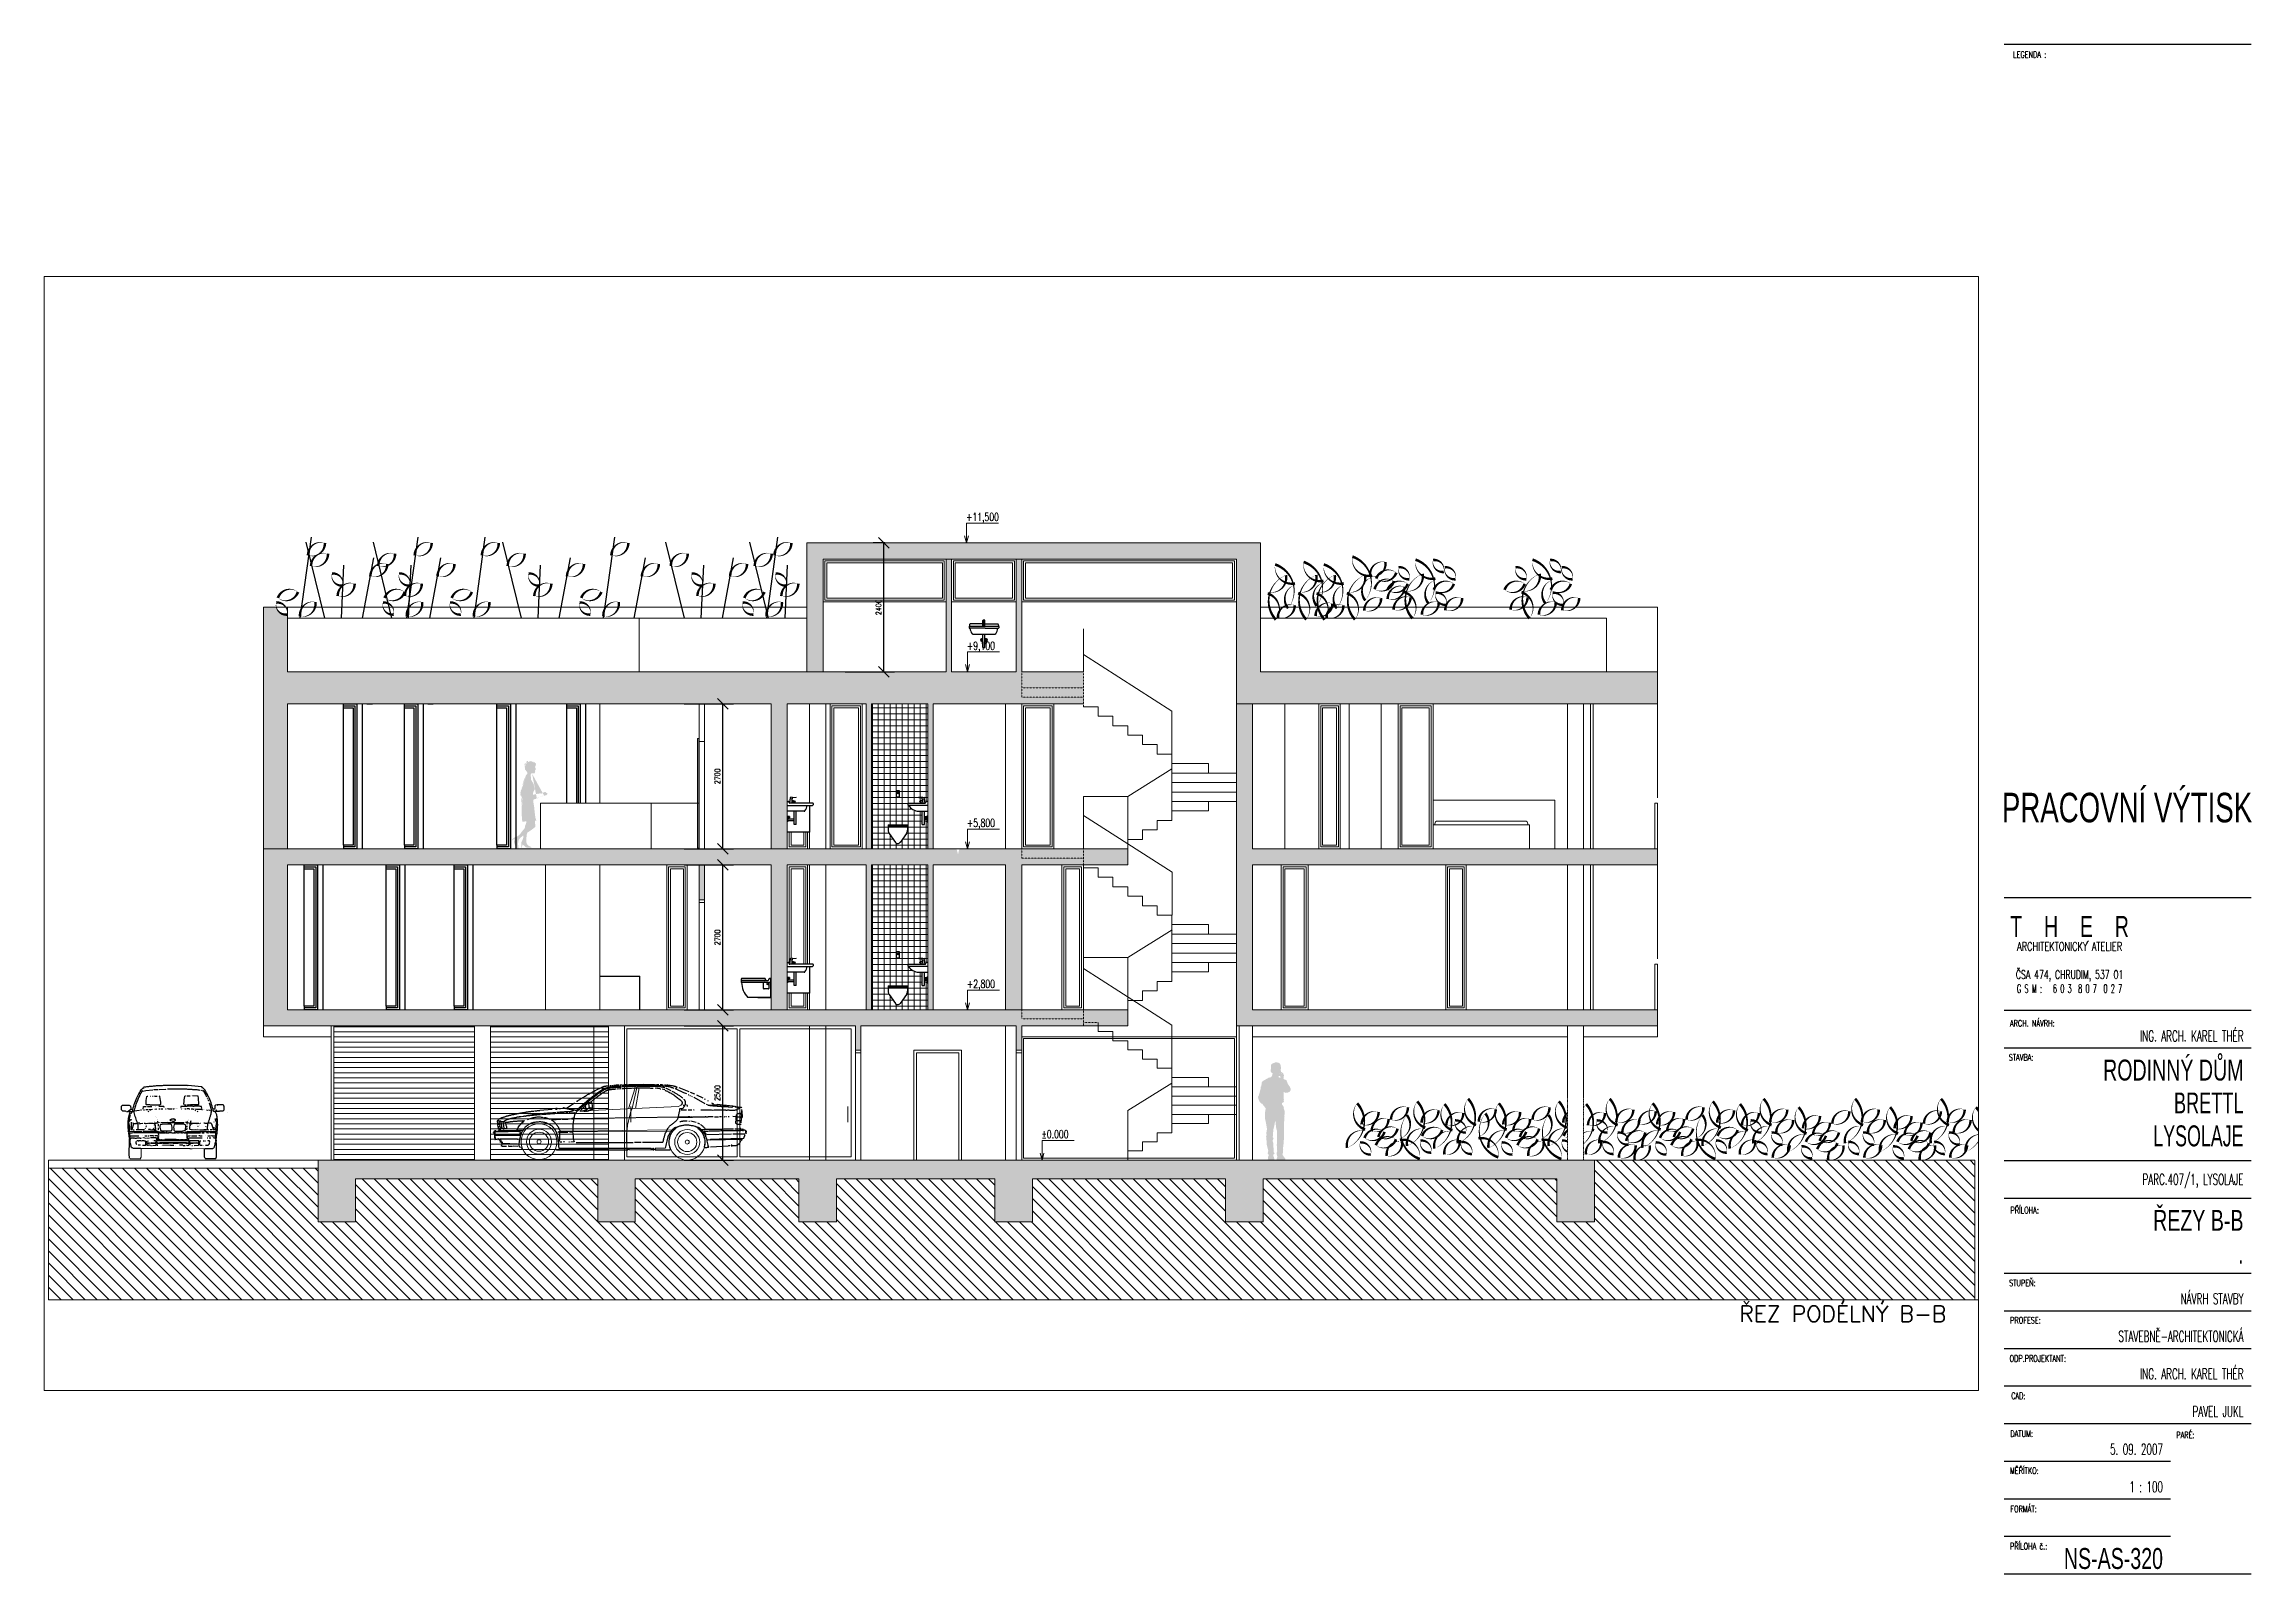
# Paper-space layout 'ŘEZ B-B' of a CAD drawing. Header units: metres, sheet in millimetres. Extents: x -30 to 382, y -14 to 271.
# The model-space entities are those that its viewports show. They can reach past a viewport. Long polylines and large blocks are cut down to what shows.
import ezdxf
from ezdxf.enums import TextEntityAlignment as Align

# ---------------------------------------------------------------- set-up
doc = ezdxf.new("R2010")
doc.units = ezdxf.units.M
doc.header["$PDMODE"] = 3
doc.linetypes.add('VERDECKT', pattern=[9.525, 6.35, -3.175])
doc.linetypes.add('ČÁRKOVANÁ', pattern=[19.05, 12.7, -6.35])
for name, color, linetype in [('2 lidi', 4, 'Continuous'), ('JIKA-2D', 251, 'Continuous'), ('koty', 4, 'Continuous'), ('okna', 4, 'Continuous'), ('popis', 6, 'Continuous'), ('ROZPISKA', 7, 'Continuous'), ('SRAFY', 3, 'Continuous'), ('srafy sklo', 252, 'Continuous'), ('stafaz', 254, 'Continuous'), ('zariz.predmety', 203, 'Continuous'), ('ZARIZOVAKY', 251, 'Continuous'), ('zařízení kuchyně', 32, 'Continuous')]:
    doc.layers.add(name, color=color, linetype=linetype)
doc.layers.add('FLOATINGWINDOWS', color=2, linetype='Continuous', plot=False)
doc.layers.add('Standard', color=7, linetype='Continuous', lineweight=25)
doc.styles.add('ARIAL-CE', font='arial.ttf', dxfattribs={"width": 0.75})
doc.styles.add('ROMANS', font='romans.shx', dxfattribs={"width": 0.7})
doc.styles.add('ROMS5', font='SIMPLEX8')
doc.styles.add('ROZPISKA', font='simplex.shx')
doc.dimstyles.new('andr', dxfattribs={"dimtxt": 0.1, "dimasz": 0.2, "dimexe": 0.2, "dimexo": 0.2, "dimgap": 0.05, "dimtad": 1, "dimlfac": 1000, "dimrnd": 10, "dimtxsty": 'Standard', "dimblk": 'OBLIQUE', "dimcen": 2.5, "dimclrd": 7, "dimclre": 7, "dimclrt": 7, "dimadec": 0, "dimazin": 0, "dimtfac": 1, "dimtmove": 0, "dimatfit": 3, "dimldrblk": 'OBLIQUE', "dimfxl": 0, "dimarcsym": 0})

psp = doc.layouts.new('ŘEZ B-B')

# ---------------------------------------------------------------- texts
at = {"layer": 'ROZPISKA', "style": 'ROMS5', "width": 0.7}
for s, p in [('LEGENDA :', (337.04, 268)), ('ARCH. NÁVRH:', (336.46, 87.52)), ('STAVBA:', (336.24, 81.16)), ('PŘÍLOHA:', (336.56, 52.69)), ('STUPEŇ:', (336.3, 39.14)), ('PROFESE:', (336.5, 32.18)), ('ODP.PROJEKTANT:', (336.4, 25.07)), ('CAD:', (336.69, 18.11)), ('PARÉ:', (367.45, 10.81)), ('DATUM:', (336.54, 11.05)), ('MĚŘÍTKO:', (336.45, 4.15)), ('FORMÁT:', (336.54, -2.97)), ('PŘÍLOHA č.:', (336.45, -9.91))]:
    psp.add_text(s, height=1.2, dxfattribs=at).set_placement(p)
at = {"layer": 'ROZPISKA', "color": 252, "style": 'ARIAL-CE', "width": 0.67}
psp.add_text('PRACOVNÍ VÝTISK', height=5.5, dxfattribs=at).set_placement((358.27, 128.31), align=Align.MIDDLE_CENTER)
at = {"layer": 'ROZPISKA'}
for s, height, style, width, p in [('T    H    E    R', 3.9, 'ARIAL-CE', 0.67, (347.57, 106.15)), ('ARCHITEKTONICKY ATELIER', 1.6, 'ROMS5', 0.7, (347.57, 102.44)), ('ČSA 474, CHRUDIM, 537 01', 1.6, 'ROMS5', 0.66, (347.57, 97.19)), ('G S M :   6 0 3  8 0 7  0 2 7', 1.6, 'ROMS5', 0.525, (347.57, 94.57))]:
    psp.add_text(s, height=height, dxfattribs=dict(at, style=style, width=width)).set_placement(p, align=Align.MIDDLE_CENTER)
for s, height, style, width, p in [('ING. ARCH. KAREL THÉR', 2, 'ROZPISKA', 0.6, (379.97, 84.75)), ('RODINNÝ DŮM', 3.9, 'ARIAL-CE', 0.67, (379.97, 77.45)), ('BRETTL', 3.9, 'ARIAL-CE', 0.62, (379.97, 71.32)), ('LYSOLAJE', 3.9, 'ARIAL-CE', 0.61, (379.97, 65.19)), ('PARC.407/1, LYSOLAJE', 2, 'ROZPISKA', 0.6, (379.97, 58.04)), ('ŘEZY B-B', 3.9, 'ARIAL-CE', 0.67, (379.97, 49.45)), ('.', 3.9, 'ARIAL-CE', 0.67, (379.97, 43.32)), ('NÁVRH STAVBY', 2, 'ROZPISKA', 0.6, (379.97, 35.79)), ('STAVEBNĚ-ARCHITEKTONICKÁ', 2, 'ROZPISKA', 0.6, (379.97, 28.79)), ('ING. ARCH. KAREL THÉR', 2, 'ROZPISKA', 0.6, (379.97, 21.79)), ('PAVEL JUKL', 2, 'ROZPISKA', 0.6, (379.97, 14.79)), ('5. 09. 2007', 2, 'ROZPISKA', 0.6, (364.97, 7.75)), ('1 : 100', 2, 'ROZPISKA', 0.6, (364.97, 0.75)), ('NS-AS-320', 3.9, 'ARIAL-CE', 0.67, (364.97, -13.55))]:
    psp.add_text(s, height=height, dxfattribs=dict(at, style=style, width=width)).set_placement(p, align=Align.RIGHT)

msp = doc.modelspace()

# ---------------------------------------------------------------- texts
at = {"layer": 'koty', "linetype": 'Continuous', "lineweight": 0, "char_height": 0.15, "width": 0.11570243, "attachment_point": 1, "style": 'ROMANS'}
for s, insert in [('+11,500', (246.346928, -131.58854)), ('+9,100', (246.36325, -133.98854)), ('+5,800', (246.36325, -137.28854)), ('+2,800', (246.36325, -140.28854)), ('%%P0.000', (247.751509, -143.08854))]:
    msp.add_mtext(s, dxfattribs=dict(at, insert=insert))
at = {"layer": 'Standard', "color": 7, "linetype": 'ByBlock', "lineweight": 25, "style": 'ROMANS'}
msp.add_text('ŘEZ PODÉLNÝ B-B', height=0.3, dxfattribs=at).set_placement((260.752832, -146.661507))

# ---------------------------------------------------------------- blocks, each defined once
blk = doc.blocks.new('BMW5-BOK')
at = {"lineweight": 0}
for p, q in [((2.509, 0.95), (2.634, 1.337)), ((2.674, 1.368), (2.579, 0.954)), ((2.644, 0.957), (2.707, 1.338)), ((1.678, 0.911), (3.441, 0.994)), ((3.441, 0.994), (3.489, 1.014)), ((3.442, 0.793), (1.457, 0.76)), ((3.443, 0.798), (1.471, 0.768)), ((3.324, 0.556), (1.472, 0.53)), ((1.472, 0.517), (3.3, 0.528))]:
    blk.add_line(p, q, dxfattribs=at)
for points in [[(1.175, 0.886), (1.191, 0.887), (1.208, 0.887), (1.224, 0.889), (1.241, 0.89), (1.257, 0.891), (1.273, 0.892), (1.289, 0.894), (1.305, 0.895), (1.322, 0.896), (1.338, 0.897), (1.355, 0.898), (1.371, 0.899), (1.388, 0.9), (1.404, 0.902), (1.42, 0.902), (1.437, 0.904), (1.441, 0.904), (1.444, 0.905), (1.447, 0.906), (1.45, 0.907), (1.452, 0.908), (1.455, 0.909), (1.458, 0.91), (1.462, 0.91), (1.467, 0.911), (1.471, 0.913), (1.475, 0.913), (1.479, 0.915), (1.483, 0.917), (1.487, 0.92), (1.49, 0.923), (1.493, 0.927), (1.501, 0.928), (1.51, 0.928), (1.518, 0.926), (1.527, 0.926), (1.535, 0.925), (1.543, 0.925), (1.551, 0.928), (1.557, 0.932), (1.584, 0.959), (1.612, 0.984), (1.639, 1.009), (1.668, 1.034), (1.695, 1.058), (1.722, 1.082), (1.75, 1.104), (1.777, 1.126), (1.805, 1.148), (1.832, 1.17), (1.86, 1.191), (1.888, 1.211), (1.915, 1.231), (1.942, 1.25), (1.971, 1.269), (1.998, 1.288), (2.004, 1.292), (2.009, 1.296), (2.015, 1.3), (2.02, 1.303), (2.026, 1.307), (2.032, 1.311), (2.037, 1.314), (2.041, 1.319), (2.058, 1.326), (2.076, 1.333), (2.093, 1.339), (2.111, 1.345), (2.129, 1.349), (2.148, 1.353), (2.166, 1.357), (2.185, 1.36), (2.204, 1.363), (2.223, 1.365), (2.241, 1.368), (2.26, 1.369), (2.28, 1.37), (2.298, 1.372), (2.317, 1.373), (2.336, 1.374), (2.341, 1.374), (2.347, 1.375), (2.352, 1.376), (2.356, 1.376), (2.362, 1.377), (2.367, 1.377), (2.371, 1.377), (2.374, 1.377)], [(1.507, 0.325), (1.506, 0.325), (1.505, 0.325), (1.504, 0.326), (1.503, 0.327), (1.496, 0.349), (1.491, 0.373), (1.488, 0.396), (1.486, 0.42), (1.484, 0.444), (1.482, 0.468), (1.479, 0.492), (1.477, 0.515), (1.478, 0.572), (1.481, 0.629), (1.485, 0.686), (1.492, 0.744), (1.492, 0.749), (1.492, 0.754), (1.491, 0.758), (1.489, 0.762), (1.503, 0.794), (1.503, 0.805), (1.507, 0.817), (1.51, 0.829), (1.514, 0.841), (1.517, 0.848), (1.52, 0.855), (1.524, 0.862), (1.528, 0.868), (1.532, 0.874), (1.536, 0.881), (1.54, 0.886), (1.545, 0.893), (1.57, 0.919), (1.596, 0.944), (1.623, 0.969), (1.65, 0.993), (1.676, 1.017), (1.703, 1.04), (1.73, 1.063), (1.758, 1.086), (1.785, 1.108), (1.812, 1.13), (1.839, 1.151), (1.866, 1.172), (1.893, 1.192), (1.92, 1.212), (1.947, 1.232), (1.973, 1.251), (1.978, 1.255), (1.981, 1.258), (1.985, 1.26), (1.988, 1.262), (1.992, 1.265), (1.995, 1.266), (1.998, 1.269), (2.002, 1.271), (2.014, 1.278), (2.025, 1.286), (2.035, 1.293), (2.047, 1.299), (2.058, 1.306), (2.07, 1.312), (2.083, 1.318), (2.096, 1.322), (2.103, 1.323), (2.108, 1.325), (2.113, 1.326), (2.118, 1.328), (2.121, 1.329), (2.125, 1.33), (2.128, 1.331), (2.132, 1.331), (2.136, 1.331), (2.14, 1.332), (2.143, 1.333), (2.146, 1.334), (2.16, 1.336), (2.175, 1.338), (2.189, 1.34), (2.203, 1.343), (2.217, 1.345), (2.231, 1.346), (2.246, 1.348), (2.26, 1.35), (2.275, 1.351), (2.288, 1.353), (2.303, 1.353), (2.317, 1.355), (2.33, 1.354), (2.345, 1.355), (2.359, 1.355), (2.373, 1.355)], [(1.542, 1.086), (1.548, 1.089), (1.553, 1.091), (1.558, 1.094), (1.562, 1.097), (1.566, 1.1), (1.571, 1.104), (1.576, 1.107), (1.581, 1.11), (1.591, 1.116), (1.602, 1.122), (1.611, 1.129), (1.622, 1.135), (1.632, 1.141), (1.642, 1.147), (1.652, 1.153), (1.661, 1.159), (1.676, 1.168), (1.691, 1.177), (1.705, 1.186), (1.721, 1.195), (1.735, 1.204), (1.75, 1.213), (1.765, 1.222), (1.78, 1.23), (1.795, 1.238), (1.811, 1.246), (1.826, 1.255), (1.84, 1.263), (1.856, 1.271), (1.872, 1.279), (1.887, 1.288), (1.902, 1.295), (1.916, 1.302), (1.929, 1.309), (1.942, 1.316), (1.955, 1.323), (1.969, 1.33), (1.983, 1.336), (1.997, 1.34), (2.011, 1.342), (2.031, 1.326), (2.032, 1.326), (2.033, 1.325), (2.034, 1.323), (2.035, 1.322)], [(1.836, 0.955), (1.836, 0.955), (1.837, 0.957), (1.839, 0.957), (1.84, 0.958), (1.839, 0.986), (1.838, 1.016), (1.834, 1.044), (1.825, 1.07), (1.824, 1.072), (1.821, 1.072), (1.819, 1.073), (1.816, 1.074), (1.815, 1.074), (1.815, 1.075), (1.815, 1.076), (1.814, 1.078), (1.829, 1.093), (1.844, 1.108), (1.86, 1.122), (1.875, 1.136), (1.892, 1.149), (1.909, 1.162), (1.925, 1.175), (1.942, 1.187), (1.958, 1.199), (1.975, 1.211), (1.993, 1.223), (2.01, 1.234), (2.027, 1.245), (2.044, 1.257), (2.061, 1.268), (2.078, 1.279), (2.085, 1.283), (2.093, 1.286), (2.101, 1.29), (2.109, 1.293), (2.117, 1.296), (2.125, 1.298), (2.134, 1.3), (2.142, 1.302), (2.15, 1.303), (2.159, 1.306), (2.169, 1.307), (2.178, 1.309), (2.186, 1.31), (2.195, 1.311), (2.204, 1.312), (2.213, 1.314), (2.221, 1.314), (2.23, 1.316), (2.239, 1.317), (2.247, 1.317), (2.256, 1.318), (2.265, 1.319), (2.273, 1.32), (2.282, 1.321)], [(2.011, 1.347), (2.014, 1.35), (2.015, 1.352), (2.018, 1.355), (2.021, 1.356), (2.028, 1.358), (2.036, 1.361), (2.044, 1.363), (2.052, 1.365), (2.06, 1.368), (2.069, 1.369), (2.077, 1.371), (2.086, 1.373), (2.094, 1.375), (2.103, 1.377), (2.111, 1.378), (2.119, 1.379), (2.127, 1.38), (2.136, 1.381), (2.144, 1.382), (2.152, 1.382)], [(2.168, 1.382), (2.186, 1.385)], [(2.202, 1.386), (2.234, 1.389)], [(2.242, 1.39), (2.282, 1.393)], [(2.286, 1.393), (2.331, 1.395)], [(2.302, 1.324), (2.364, 1.325), (2.364, 1.325), (2.366, 1.326), (2.367, 1.326), (2.367, 1.326)], [(2.348, 1.397), (2.396, 1.399)], [(3.359, 1.327), (3.351, 1.331), (3.343, 1.333), (3.335, 1.337), (3.327, 1.339), (3.319, 1.342), (3.311, 1.345), (3.303, 1.347), (3.296, 1.351), (3.287, 1.353), (3.277, 1.356), (3.268, 1.357), (3.258, 1.36), (3.249, 1.362), (3.239, 1.363), (3.229, 1.363), (3.22, 1.364), (3.215, 1.365), (3.21, 1.366), (3.206, 1.365), (3.2, 1.365), (3.171, 1.369), (3.143, 1.373), (3.113, 1.375), (3.084, 1.377), (3.055, 1.379), (3.025, 1.38), (2.996, 1.382), (2.966, 1.383), (2.937, 1.384), (2.907, 1.384), (2.877, 1.386), (2.848, 1.386), (2.818, 1.386), (2.789, 1.388), (2.759, 1.389), (2.73, 1.39), (2.726, 1.389), (2.722, 1.388), (2.72, 1.388), (2.717, 1.389), (2.714, 1.39), (2.711, 1.39), (2.707, 1.389), (2.704, 1.389), (2.684, 1.389), (2.664, 1.389), (2.644, 1.389), (2.624, 1.389), (2.604, 1.388), (2.584, 1.389), (2.564, 1.388), (2.544, 1.388), (2.524, 1.386), (2.504, 1.386), (2.484, 1.385), (2.464, 1.384), (2.444, 1.383), (2.425, 1.382), (2.405, 1.381), (2.385, 1.379)], [(3.19, 1.338), (3.185, 1.339), (3.18, 1.342), (3.176, 1.343), (3.171, 1.344), (3.166, 1.346), (3.161, 1.347), (3.156, 1.348), (3.15, 1.349), (3.122, 1.353), (3.094, 1.356), (3.066, 1.358), (3.038, 1.36), (3.01, 1.362), (2.981, 1.364), (2.953, 1.364), (2.926, 1.365), (2.898, 1.366), (2.87, 1.367), (2.842, 1.367), (2.814, 1.366), (2.786, 1.367), (2.757, 1.367), (2.729, 1.367), (2.702, 1.367), (2.682, 1.367), (2.662, 1.368), (2.642, 1.367), (2.622, 1.367), (2.603, 1.367), (2.583, 1.366), (2.563, 1.366), (2.543, 1.366), (2.523, 1.365), (2.504, 1.364), (2.484, 1.364), (2.464, 1.363), (2.444, 1.362), (2.425, 1.361), (2.405, 1.36), (2.385, 1.359)], [(2.387, 1.328), (2.405, 1.33), (2.423, 1.33), (2.442, 1.331), (2.46, 1.332), (2.478, 1.333), (2.496, 1.334), (2.514, 1.335), (2.533, 1.335), (2.551, 1.336), (2.57, 1.336), (2.588, 1.337), (2.606, 1.336), (2.625, 1.337), (2.643, 1.338), (2.661, 1.337), (2.68, 1.338), (2.698, 1.338), (2.716, 1.338), (2.735, 1.338), (2.753, 1.338), (2.771, 1.338), (2.79, 1.338), (2.808, 1.338), (2.826, 1.338), (2.845, 1.337), (2.863, 1.337), (2.881, 1.337), (2.9, 1.337), (2.918, 1.336), (2.936, 1.335), (2.955, 1.335), (2.973, 1.335)], [(2.423, 1.399), (2.49, 1.401)], [(2.51, 1.403), (2.575, 1.405)], [(3.098, 1.324), (3.008, 1.331)], [(3.041, 1.4), (3.078, 1.4)], [(3.102, 1.322), (3.114, 1.322)], [(3.139, 1.396), (3.103, 1.398)], [(3.186, 1.303), (3.138, 1.318)], [(3.143, 1.395), (3.159, 1.395)], [(3.203, 1.391), (3.18, 1.392)], [(3.197, 1.294), (3.216, 1.286), (3.235, 1.277), (3.253, 1.268), (3.27, 1.258), (3.288, 1.249), (3.304, 1.239), (3.321, 1.229), (3.337, 1.219), (3.353, 1.208), (3.369, 1.197), (3.385, 1.185), (3.401, 1.174), (3.417, 1.162), (3.432, 1.15), (3.448, 1.137), (3.464, 1.125), (3.469, 1.121), (3.473, 1.118), (3.476, 1.115), (3.481, 1.112), (3.486, 1.106), (3.492, 1.1), (3.497, 1.094), (3.503, 1.086), (3.506, 1.079), (3.509, 1.07), (3.511, 1.062), (3.511, 1.051), (3.507, 1.039), (3.503, 1.029), (3.498, 1.021), (3.489, 1.014)], [(3.207, 1.391), (3.217, 1.388)], [(3.306, 1.287), (3.293, 1.292), (3.281, 1.297), (3.269, 1.304), (3.257, 1.31), (3.246, 1.316), (3.233, 1.322), (3.22, 1.326), (3.207, 1.329)], [(3.402, 1.36), (3.395, 1.361), (3.388, 1.363), (3.382, 1.365), (3.375, 1.366), (3.367, 1.367), (3.36, 1.369), (3.354, 1.371), (3.347, 1.372), (3.331, 1.376), (3.316, 1.378), (3.301, 1.38), (3.286, 1.383), (3.271, 1.384), (3.257, 1.385), (3.242, 1.387), (3.227, 1.388)], [(3.526, 1.143), (3.515, 1.152), (3.503, 1.161), (3.491, 1.17), (3.479, 1.179), (3.467, 1.188), (3.455, 1.196), (3.443, 1.204), (3.431, 1.212), (3.418, 1.22), (3.405, 1.228), (3.393, 1.235), (3.38, 1.243), (3.367, 1.251), (3.353, 1.258), (3.34, 1.266), (3.326, 1.274)], [(3.597, 1.225), (3.545, 1.248), (3.397, 1.313), (3.395, 1.314), (3.394, 1.317), (3.392, 1.319), (3.392, 1.321), (3.412, 1.343), (3.416, 1.349)], [(3.406, 1.358), (3.407, 1.358), (3.409, 1.358), (3.41, 1.358), (3.412, 1.357), (3.413, 1.356), (3.413, 1.355), (3.414, 1.355), (3.416, 1.354)], [(3.642, 1.266), (3.456, 1.341)], [(3.744, 1.222), (3.667, 1.254)], [(0.084, 0.724), (0.084, 0.74), (0.091, 0.748), (0.098, 0.755), (0.107, 0.761), (0.115, 0.767), (0.124, 0.772), (0.134, 0.777), (0.143, 0.782), (0.154, 0.786), (0.164, 0.789), (0.175, 0.792), (0.185, 0.796), (0.196, 0.799), (0.208, 0.802), (0.218, 0.806), (0.229, 0.809), (0.24, 0.813), (0.246, 0.816), (0.252, 0.817), (0.26, 0.819), (0.267, 0.821), (0.273, 0.822), (0.28, 0.825), (0.287, 0.826), (0.293, 0.828), (0.296, 0.828), (0.3, 0.829), (0.303, 0.83), (0.305, 0.831), (0.308, 0.832), (0.311, 0.832), (0.314, 0.833), (0.317, 0.832), (0.325, 0.835), (0.334, 0.837), (0.341, 0.84), (0.349, 0.841), (0.357, 0.843), (0.365, 0.844), (0.373, 0.846), (0.381, 0.847), (0.397, 0.851), (0.412, 0.854), (0.428, 0.858), (0.444, 0.861), (0.46, 0.864), (0.476, 0.867), (0.492, 0.869), (0.507, 0.871), (0.512, 0.873), (0.519, 0.874), (0.524, 0.875), (0.531, 0.876), (0.536, 0.877), (0.542, 0.879), (0.547, 0.879), (0.553, 0.881), (0.563, 0.882), (0.573, 0.883), (0.583, 0.884), (0.593, 0.886), (0.603, 0.887), (0.613, 0.89), (0.623, 0.891), (0.633, 0.893), (0.643, 0.895), (0.653, 0.896), (0.663, 0.899), (0.673, 0.9), (0.683, 0.901), (0.693, 0.902), (0.703, 0.903), (0.713, 0.903)], [(0.196, 0.716), (0.202, 0.723), (0.209, 0.728), (0.216, 0.734), (0.223, 0.738), (0.231, 0.742), (0.24, 0.746), (0.249, 0.75), (0.258, 0.753), (0.268, 0.756), (0.277, 0.759), (0.287, 0.762), (0.296, 0.764), (0.306, 0.767), (0.316, 0.769), (0.325, 0.772), (0.335, 0.774), (0.344, 0.777), (0.354, 0.779), (0.363, 0.78), (0.372, 0.783), (0.381, 0.784), (0.391, 0.786), (0.4, 0.788), (0.409, 0.79), (0.416, 0.788), (0.429, 0.792), (0.467, 0.797), (0.469, 0.797), (0.473, 0.797), (0.476, 0.798), (0.479, 0.799), (0.547, 0.812), (0.548, 0.812), (0.549, 0.812), (0.551, 0.81), (0.552, 0.809), (0.555, 0.81), (0.557, 0.811), (0.559, 0.813), (0.56, 0.815), (0.575, 0.817), (0.579, 0.814), (0.584, 0.813), (0.59, 0.813), (0.594, 0.815), (0.609, 0.817), (0.869, 0.842)], [(0.611, 0.823), (0.626, 0.826), (0.642, 0.829), (0.657, 0.832), (0.673, 0.833), (0.689, 0.835), (0.705, 0.837), (0.721, 0.84), (0.736, 0.843), (0.746, 0.843), (0.756, 0.844), (0.766, 0.845), (0.776, 0.845), (0.785, 0.847), (0.795, 0.847), (0.805, 0.849), (0.814, 0.85), (0.824, 0.851), (0.833, 0.852), (0.843, 0.854), (0.853, 0.855), (0.863, 0.857), (0.873, 0.858), (0.882, 0.859), (0.892, 0.86), (0.908, 0.862), (0.925, 0.863), (0.942, 0.865), (0.958, 0.866), (0.975, 0.867), (0.992, 0.869), (1.008, 0.871), (1.024, 0.872), (1.041, 0.873), (1.057, 0.874), (1.074, 0.876), (1.09, 0.877), (1.106, 0.878), (1.122, 0.879), (1.139, 0.88), (1.155, 0.881)], [(0.717, 0.903), (0.73, 0.906)], [(0.733, 0.906), (0.736, 0.906), (0.739, 0.907), (0.742, 0.907), (0.745, 0.906)], [(0.757, 0.909), (0.768, 0.909), (0.779, 0.911), (0.791, 0.913), (0.802, 0.914), (0.814, 0.916), (0.825, 0.916), (0.837, 0.916), (0.849, 0.915), (0.852, 0.916), (0.855, 0.918), (0.857, 0.92), (0.861, 0.921), (1.092, 0.942)], [(0.889, 0.845), (1.219, 0.865)], [(1.162, 0.94), (1.167, 0.941), (1.172, 0.942), (1.177, 0.944), (1.182, 0.948), (1.182, 0.951), (1.181, 0.954), (1.178, 0.956), (1.175, 0.957), (1.16, 0.955), (1.159, 0.954), (1.156, 0.954), (1.155, 0.951), (1.153, 0.95), (1.154, 0.946), (1.156, 0.944), (1.158, 0.942), (1.161, 0.94), (1.161, 0.94), (1.162, 0.94), (1.162, 0.94), (1.162, 0.94)], [(1.216, 0.954), (1.238, 0.956)], [(1.24, 0.869), (1.32, 0.871)], [(1.246, 0.956), (1.284, 0.964)], [(1.298, 0.961), (1.298, 0.961), (1.298, 0.963), (1.298, 0.964), (1.298, 0.964), (1.298, 0.965), (1.297, 0.966), (1.296, 0.968), (1.294, 0.968), (1.293, 0.968), (1.293, 0.968), (1.292, 0.967), (1.292, 0.965), (1.292, 0.965), (1.293, 0.963), (1.294, 0.962), (1.295, 0.96), (1.296, 0.96), (1.297, 0.961), (1.297, 0.961), (1.298, 0.961)], [(1.324, 0.96), (1.306, 0.964)], [(1.332, 0.955), (1.331, 0.955), (1.33, 0.957), (1.329, 0.958), (1.329, 0.958), (1.33, 0.96), (1.331, 0.962), (1.332, 0.962), (1.334, 0.963), (1.337, 0.963), (1.338, 0.962), (1.34, 0.961), (1.341, 0.958)], [(1.345, 0.873), (1.382, 0.875)], [(1.347, 0.95), (1.347, 0.952), (1.348, 0.953), (1.348, 0.954), (1.348, 0.956), (1.347, 0.955), (1.347, 0.953), (1.346, 0.952), (1.347, 0.95)], [(1.354, 0.961), (1.502, 1.06)], [(1.485, 0.928), (1.477, 0.93), (1.469, 0.931), (1.46, 0.933), (1.453, 0.934), (1.444, 0.935), (1.436, 0.936), (1.427, 0.936), (1.419, 0.938), (1.41, 0.939), (1.402, 0.94), (1.394, 0.942), (1.386, 0.943), (1.378, 0.945), (1.37, 0.948), (1.362, 0.95), (1.354, 0.953)], [(1.405, 0.875), (1.51, 0.88)], [(1.609, 0.907), (1.618, 0.919), (1.629, 0.931), (1.639, 0.943), (1.651, 0.955), (1.664, 0.966), (1.676, 0.977), (1.688, 0.987), (1.701, 0.997), (1.702, 0.997), (1.704, 0.998), (1.705, 0.998), (1.705, 0.998), (1.72, 0.93)], [(1.612, 0.905), (1.642, 0.909), (1.678, 0.911)], [(1.692, 0.904), (1.694, 0.904), (1.695, 0.905), (1.696, 0.905), (1.698, 0.905), (1.697, 0.906), (1.695, 0.907), (1.694, 0.907), (1.693, 0.908), (1.758, 0.916), (1.759, 0.915), (1.76, 0.914), (1.763, 0.913), (1.764, 0.912), (1.767, 0.914), (1.771, 0.915), (1.774, 0.918), (1.777, 0.919), (1.78, 0.921), (1.783, 0.922), (1.787, 0.923), (1.792, 0.923), (1.793, 0.924), (1.793, 0.924), (1.794, 0.925), (1.794, 0.927), (1.824, 0.943), (1.824, 0.944), (1.824, 0.945), (1.824, 0.946), (1.824, 0.948), (1.826, 0.948), (1.828, 0.949), (1.828, 0.949), (1.83, 0.949), (1.831, 0.95), (1.83, 0.952), (1.828, 0.953), (1.827, 0.954), (1.826, 0.954), (1.826, 0.956), (1.827, 0.957), (1.827, 0.958), (1.794, 0.967), (1.794, 0.966), (1.794, 0.965), (1.793, 0.964), (1.793, 0.963), (1.793, 0.962), (1.791, 0.961), (1.789, 0.961), (1.787, 0.961), (1.777, 0.955), (1.775, 0.956), (1.775, 0.957), (1.776, 0.958), (1.777, 0.959), (1.775, 0.959), (1.774, 0.959), (1.773, 0.959), (1.771, 0.959), (1.729, 0.933), (1.729, 0.932), (1.729, 0.932), (1.729, 0.93), (1.728, 0.929), (1.728, 0.929), (1.726, 0.929), (1.725, 0.928), (1.724, 0.928), (1.714, 0.92), (1.713, 0.92), (1.712, 0.921), (1.712, 0.922), (1.712, 0.924), (1.687, 0.92), (1.687, 0.92), (1.688, 0.921), (1.689, 0.922), (1.69, 0.922), (1.69, 0.919), (1.688, 0.917), (1.686, 0.916), (1.684, 0.913), (1.685, 0.911), (1.687, 0.908), (1.688, 0.906), (1.691, 0.904), (1.691, 0.904), (1.691, 0.904), (1.692, 0.904), (1.692, 0.904)], [(1.705, 1.004), (1.705, 1.005), (1.706, 1.006), (1.706, 1.007), (1.706, 1.008), (1.71, 1.013), (1.714, 1.019), (1.719, 1.024), (1.723, 1.028), (1.729, 1.033), (1.735, 1.038), (1.74, 1.042), (1.746, 1.045)], [(1.707, 0.905), (1.709, 0.905), (1.711, 0.906), (1.714, 0.906), (1.716, 0.906), (1.707, 0.905)], [(1.727, 0.905), (1.738, 0.905), (1.738, 0.906), (1.737, 0.907), (1.735, 0.907), (1.734, 0.908), (1.727, 0.905), (1.727, 0.905), (1.727, 0.905), (1.727, 0.905), (1.727, 0.905)], [(1.743, 0.905), (1.743, 0.906), (1.744, 0.907), (1.745, 0.907), (1.746, 0.908), (1.745, 0.908), (1.743, 0.906), (1.742, 0.904), (1.743, 0.905)], [(1.784, 0.967), (1.771, 1.046), (1.771, 1.047), (1.77, 1.048), (1.769, 1.048), (1.768, 1.048), (1.751, 1.048), (1.751, 1.048), (1.751, 1.049), (1.75, 1.049), (1.749, 1.051), (1.752, 1.056), (1.755, 1.061), (1.759, 1.064), (1.763, 1.067), (1.768, 1.069), (1.773, 1.071), (1.778, 1.073), (1.784, 1.074), (1.789, 1.074), (1.793, 1.074), (1.797, 1.075), (1.801, 1.076), (1.803, 1.075), (1.804, 1.074), (1.805, 1.073), (1.805, 1.071), (1.804, 1.069), (1.802, 1.069), (1.8, 1.067), (1.798, 1.066)], [(1.844, 0.919), (1.833, 0.946)], [(3.445, 0.806), (3.463, 0.899), (3.465, 0.9), (3.466, 0.902), (3.467, 0.903), (3.467, 0.905), (3.467, 0.907), (3.467, 0.908), (3.467, 0.909), (3.466, 0.911), (3.47, 0.95), (3.476, 0.954), (3.482, 0.955), (3.488, 0.956), (3.494, 0.956), (3.501, 0.956), (3.508, 0.956), (3.514, 0.956), (3.521, 0.958), (3.526, 0.964), (3.533, 0.97), (3.539, 0.977), (3.544, 0.984), (3.549, 0.991), (3.554, 0.999), (3.558, 1.007), (3.561, 1.015), (3.57, 1.03), (3.574, 1.046), (3.574, 1.063), (3.573, 1.081), (3.57, 1.088), (3.568, 1.094), (3.565, 1.101), (3.563, 1.106), (3.559, 1.111), (3.556, 1.116), (3.551, 1.121), (3.546, 1.126)], [(3.493, 0.927), (3.591, 0.928)], [(3.527, 1.019), (3.557, 1.019)], [(3.611, 0.995), (3.608, 1.008), (3.605, 1.012), (3.601, 1.016), (3.597, 1.019), (3.591, 1.02)], [(3.621, 0.928), (3.689, 0.928)], [(3.635, 1.206), (3.635, 1.207), (3.634, 1.207), (3.632, 1.208), (3.631, 1.209), (3.632, 1.207), (3.632, 1.207), (3.633, 1.206), (3.635, 1.206)], [(3.667, 1.192), (3.667, 1.192), (3.665, 1.193), (3.664, 1.193), (3.663, 1.193), (3.653, 1.198)], [(3.706, 1.171), (3.69, 1.18)], [(3.718, 1.165), (3.717, 1.166), (3.717, 1.166), (3.716, 1.167), (3.714, 1.168), (3.714, 1.167), (3.715, 1.166), (3.716, 1.165), (3.718, 1.165)], [(3.725, 0.926), (3.729, 0.927), (3.731, 0.928), (3.734, 0.927), (3.737, 0.927)], [(3.941, 1.041), (3.734, 1.157)], [(3.902, 1.147), (3.786, 1.202)], [(3.86, 0.928), (3.866, 0.928), (3.874, 0.928), (3.88, 0.928), (3.887, 0.928), (3.894, 0.929), (3.901, 0.929), (3.908, 0.929), (3.914, 0.928), (3.939, 0.928), (3.963, 0.927), (3.988, 0.927), (4.012, 0.927), (4.036, 0.927), (4.06, 0.927), (4.085, 0.926), (4.109, 0.927), (4.134, 0.927), (4.158, 0.927), (4.182, 0.927), (4.206, 0.927), (4.231, 0.927), (4.255, 0.927), (4.28, 0.927), (4.304, 0.928), (4.31, 0.927), (4.315, 0.927), (4.32, 0.927), (4.325, 0.926), (4.333, 0.926), (4.342, 0.926), (4.35, 0.926), (4.359, 0.927), (4.367, 0.927), (4.375, 0.927), (4.382, 0.927), (4.39, 0.926), (4.398, 0.926), (4.406, 0.926), (4.415, 0.926), (4.423, 0.926), (4.431, 0.925), (4.439, 0.925), (4.447, 0.925), (4.455, 0.924), (4.465, 0.923), (4.475, 0.923), (4.485, 0.924), (4.493, 0.925), (4.503, 0.927), (4.512, 0.929), (4.521, 0.931), (4.529, 0.934), (4.537, 0.938), (4.545, 0.942), (4.553, 0.946), (4.56, 0.951), (4.567, 0.955), (4.574, 0.96), (4.581, 0.965), (4.587, 0.97)], [(3.947, 1.122), (3.929, 1.131)], [(3.993, 1.016), (3.966, 1.028)], [(4.002, 1.093), (3.991, 1.098)], [(3.998, 1.014), (4.026, 1.016)], [(4.16, 0.998), (4.152, 0.998), (4.144, 0.999), (4.135, 0.999), (4.127, 0.999), (4.119, 1), (4.111, 1), (4.103, 1), (4.094, 1.001), (4.086, 1.001), (4.078, 1.002), (4.069, 1.003), (4.061, 1.004), (4.053, 1.005), (4.045, 1.007), (4.037, 1.008), (4.029, 1.011), (4.03, 1.012), (4.03, 1.014), (4.03, 1.016), (4.031, 1.016), (4.107, 1.031), (4.149, 1.023)], [(4.101, 1.035), (4.066, 1.057)], [(4.439, 0.982), (4.453, 0.984), (4.453, 0.984), (4.452, 0.984), (4.45, 0.985), (4.449, 0.985), (4.455, 0.993), (4.454, 0.996), (4.451, 0.998), (4.449, 1), (4.446, 1.001), (4.165, 1.029), (4.157, 1.023), (4.163, 1.012), (4.214, 1.004), (4.225, 1.008), (4.226, 1.007), (4.228, 1.007), (4.228, 1.004), (4.229, 1.002), (4.23, 1.001), (4.231, 1.001), (4.233, 1), (4.234, 0.999), (4.234, 0.998), (4.235, 0.998), (4.235, 0.998), (4.234, 0.996), (4.238, 0.995), (4.242, 0.995), (4.246, 0.995), (4.25, 0.995), (4.249, 0.998), (4.25, 0.998), (4.252, 1), (4.254, 1.001), (4.255, 1.002), (4.256, 1.003), (4.256, 1.005), (4.257, 1.006), (4.258, 1.006), (4.26, 1.005), (4.261, 1.005), (4.262, 1.004), (4.265, 1.007), (4.27, 1.008), (4.275, 1.008), (4.28, 1.008), (4.283, 1.007), (4.284, 1.005), (4.285, 1.003), (4.285, 1), (4.286, 1.001), (4.286, 1.003), (4.286, 1.004), (4.286, 1.006), (4.31, 1.002), (4.311, 1.001), (4.312, 1), (4.312, 0.998), (4.313, 0.998), (4.314, 0.996), (4.315, 0.995), (4.317, 0.995), (4.319, 0.994), (4.319, 0.993), (4.319, 0.992), (4.318, 0.991), (4.316, 0.99), (4.331, 0.989), (4.331, 0.992), (4.332, 0.993), (4.333, 0.994), (4.336, 0.995), (4.339, 1.001), (4.348, 0.997), (4.35, 0.997), (4.351, 0.998), (4.353, 0.999), (4.354, 1), (4.356, 1.001), (4.358, 1.001), (4.36, 1.001), (4.362, 1), (4.362, 1), (4.362, 0.999), (4.362, 0.998), (4.363, 0.997), (4.363, 0.995), (4.364, 0.995), (4.367, 0.994), (4.368, 0.994), (4.369, 0.992), (4.368, 0.991), (4.367, 0.99), (4.367, 0.988), (4.439, 0.982)], [(4.165, 0.997), (4.226, 0.999)], [(4.265, 0.993), (4.308, 0.993)], [(4.344, 0.99), (4.359, 0.992)], [(4.481, 0.992), (4.464, 0.993)], [(4.498, 0.986), (4.497, 0.987), (4.496, 0.988), (4.496, 0.989), (4.495, 0.99), (4.497, 0.994), (4.501, 0.994), (4.505, 0.994), (4.508, 0.993)], [(4.501, 0.985), (4.505, 0.986), (4.509, 0.987), (4.513, 0.988), (4.518, 0.988), (4.523, 0.987), (4.528, 0.986), (4.533, 0.985), (4.538, 0.984)], [(4.521, 0.806), (4.521, 0.82), (4.523, 0.835), (4.529, 0.848), (4.54, 0.859), (4.548, 0.861), (4.556, 0.862), (4.565, 0.864), (4.573, 0.865), (4.581, 0.867), (4.589, 0.866), (4.596, 0.866), (4.603, 0.865), (4.61, 0.808)], [(4.544, 0.983), (4.543, 0.983), (4.542, 0.983), (4.542, 0.985), (4.542, 0.986), (4.544, 0.987), (4.548, 0.987), (4.551, 0.987), (4.553, 0.986)], [(4.547, 0.981), (4.581, 0.981), (4.582, 0.981), (4.583, 0.98), (4.583, 0.978), (4.584, 0.978)], [(4.624, 0.958), (4.618, 0.972), (4.618, 0.972), (4.617, 0.973), (4.616, 0.974), (4.615, 0.975), (4.598, 0.976)], [(4.615, 0.773), (4.617, 0.774), (4.619, 0.777), (4.621, 0.779), (4.622, 0.782), (4.625, 0.793), (4.633, 0.796), (4.634, 0.814), (4.632, 0.833), (4.63, 0.852), (4.631, 0.872), (4.63, 0.883), (4.629, 0.894), (4.628, 0.903), (4.624, 0.912), (4.621, 0.912), (4.618, 0.911), (4.616, 0.908), (4.614, 0.904), (4.617, 0.818), (4.619, 0.816), (4.619, 0.813), (4.619, 0.81), (4.619, 0.807), (4.617, 0.807), (4.616, 0.807), (4.615, 0.806), (4.613, 0.806), (4.611, 0.804), (4.611, 0.801), (4.611, 0.798), (4.61, 0.795), (4.61, 0.794), (4.609, 0.792), (4.607, 0.791), (4.605, 0.79), (4.605, 0.785), (4.606, 0.78), (4.609, 0.776), (4.613, 0.773), (4.613, 0.773), (4.614, 0.773), (4.615, 0.773), (4.615, 0.773)], [(4.623, 0.924), (4.624, 0.935)], [(0.026, 0.379), (0.027, 0.38), (0.03, 0.381), (0.031, 0.384), (0.032, 0.386), (0.032, 0.388), (0.033, 0.391), (0.034, 0.393), (0.036, 0.394), (0.029, 0.445), (0.027, 0.445), (0.027, 0.446), (0.027, 0.446), (0.026, 0.446), (0.023, 0.45), (0.024, 0.454), (0.024, 0.459), (0.024, 0.464), (0.024, 0.465), (0.026, 0.465), (0.028, 0.465), (0.029, 0.466), (0.028, 0.517), (0.036, 0.52), (0.036, 0.522), (0.036, 0.524), (0.037, 0.525), (0.04, 0.525), (0.04, 0.527), (0.04, 0.527), (0.04, 0.527), (0.04, 0.529), (0.039, 0.529), (0.037, 0.53), (0.036, 0.531), (0.034, 0.533), (0.034, 0.534), (0.034, 0.534), (0.035, 0.536), (0.037, 0.536), (0.033, 0.537), (0.029, 0.538), (0.026, 0.537), (0.023, 0.536), (0.02, 0.535), (0.017, 0.534), (0.013, 0.531), (0.01, 0.529), (0.008, 0.527), (0.006, 0.525), (0.004, 0.524), (0.004, 0.522), (0.004, 0.523), (0.006, 0.523), (0.007, 0.523), (0.008, 0.523), (0.008, 0.52), (0.006, 0.518), (0.004, 0.515), (0.002, 0.512), (-0.001, 0.504), (-0.001, 0.504), (-0.002, 0.505), (-0.003, 0.505), (-0.004, 0.506), (-0.003, 0.505), (-0.001, 0.504), (0.002, 0.504), (0.004, 0.504), (0.007, 0.503), (0.009, 0.501), (0.011, 0.499), (0.012, 0.496), (0.013, 0.469), (0.015, 0.442), (0.017, 0.416), (0.018, 0.388), (0.02, 0.385), (0.022, 0.382), (0.023, 0.38), (0.025, 0.377), (0.025, 0.377), (0.026, 0.378), (0.026, 0.379), (0.026, 0.379)], [(0.032, 0.456), (0.479, 0.46), (0.49, 0.48), (0.501, 0.521), (0.488, 0.522), (0.474, 0.523), (0.461, 0.524), (0.448, 0.524), (0.434, 0.524), (0.42, 0.525), (0.406, 0.525), (0.393, 0.525), (0.379, 0.524), (0.365, 0.524), (0.351, 0.524), (0.337, 0.524), (0.323, 0.524), (0.309, 0.524), (0.295, 0.524), (0.281, 0.524), (0.266, 0.523), (0.252, 0.523), (0.237, 0.523), (0.223, 0.523), (0.209, 0.523), (0.194, 0.523), (0.181, 0.522), (0.166, 0.521), (0.15, 0.522), (0.135, 0.521), (0.119, 0.52), (0.104, 0.521), (0.089, 0.52), (0.074, 0.52), (0.059, 0.521), (0.044, 0.523)], [(0.044, 0.533), (0.112, 0.544)], [(0.122, 0.541), (0.124, 0.541), (0.125, 0.542), (0.126, 0.544), (0.127, 0.546), (0.127, 0.547), (0.126, 0.549), (0.124, 0.551), (0.124, 0.552), (0.125, 0.554), (0.126, 0.555), (0.128, 0.556), (0.13, 0.558), (0.122, 0.564), (0.121, 0.564), (0.12, 0.564), (0.119, 0.564), (0.118, 0.564), (0.102, 0.572), (0.101, 0.575), (0.102, 0.578), (0.103, 0.582), (0.102, 0.586), (0.103, 0.587), (0.103, 0.588), (0.106, 0.587), (0.107, 0.586), (0.109, 0.588), (0.111, 0.587), (0.112, 0.586), (0.115, 0.584), (0.123, 0.584), (0.124, 0.586), (0.124, 0.587), (0.124, 0.59), (0.125, 0.592), (0.126, 0.592), (0.127, 0.592), (0.127, 0.592), (0.128, 0.593), (0.12, 0.62), (0.115, 0.648), (0.114, 0.678), (0.119, 0.705), (0.116, 0.706), (0.115, 0.708), (0.113, 0.71), (0.112, 0.713), (0.112, 0.713), (0.111, 0.714), (0.11, 0.714), (0.109, 0.714), (0.108, 0.715), (0.108, 0.717), (0.109, 0.718), (0.109, 0.72), (0.105, 0.721), (0.102, 0.722), (0.098, 0.723), (0.095, 0.722), (0.095, 0.721), (0.095, 0.72), (0.094, 0.719), (0.093, 0.718), (0.079, 0.718), (0.077, 0.719), (0.076, 0.72), (0.075, 0.722), (0.073, 0.724), (0.067, 0.724), (0.067, 0.704), (0.068, 0.683), (0.069, 0.662), (0.072, 0.642), (0.076, 0.621), (0.08, 0.601), (0.086, 0.582), (0.093, 0.563), (0.094, 0.562), (0.095, 0.561), (0.097, 0.561), (0.097, 0.561), (0.113, 0.552), (0.121, 0.54), (0.121, 0.54), (0.122, 0.541), (0.122, 0.541), (0.122, 0.541)], [(0.091, 0.65), (0.089, 0.695), (0.091, 0.65)], [(0.097, 0.616), (0.095, 0.626), (0.094, 0.624), (0.095, 0.621), (0.097, 0.619), (0.097, 0.616)], [(0.136, 0.715), (0.131, 0.717), (0.127, 0.717), (0.121, 0.717), (0.116, 0.715)], [(0.142, 0.573), (0.128, 0.582)], [(0.134, 0.546), (0.433, 0.551), (0.447, 0.55), (0.46, 0.55), (0.474, 0.55), (0.487, 0.551), (0.501, 0.551), (0.514, 0.551), (0.527, 0.549), (0.541, 0.546)], [(0.144, 0.704), (0.145, 0.704), (0.146, 0.704), (0.146, 0.706), (0.146, 0.707), (0.146, 0.708), (0.146, 0.709), (0.145, 0.711), (0.144, 0.711), (0.142, 0.71), (0.142, 0.708), (0.142, 0.706), (0.142, 0.704), (0.142, 0.704), (0.143, 0.704), (0.144, 0.704), (0.144, 0.704)], [(0.153, 0.597), (0.144, 0.697)], [(0.15, 0.714), (0.169, 0.714)], [(0.157, 0.584), (0.157, 0.584), (0.158, 0.584), (0.158, 0.584), (0.158, 0.584), (0.156, 0.591), (0.154, 0.59), (0.153, 0.589), (0.153, 0.586), (0.154, 0.584), (0.154, 0.584), (0.154, 0.584), (0.155, 0.584), (0.157, 0.584)], [(0.177, 0.568), (0.167, 0.58), (0.166, 0.58), (0.165, 0.581), (0.164, 0.581), (0.162, 0.581)], [(0.194, 0.586), (0.175, 0.711), (0.179, 0.713), (0.183, 0.713), (0.188, 0.713), (0.192, 0.713), (0.196, 0.711), (0.201, 0.709), (0.205, 0.707), (0.209, 0.704), (0.21, 0.702), (0.211, 0.7), (0.213, 0.699), (0.214, 0.697)], [(0.18, 0.567), (0.18, 0.567), (0.181, 0.567), (0.182, 0.567), (0.182, 0.567), (0.186, 0.569), (0.189, 0.573), (0.192, 0.577), (0.194, 0.581), (0.242, 0.584), (0.243, 0.597), (0.242, 0.611), (0.239, 0.624), (0.235, 0.638), (0.23, 0.652), (0.226, 0.666), (0.222, 0.679), (0.218, 0.693), (0.218, 0.694), (0.218, 0.695), (0.219, 0.695), (0.22, 0.696), (0.227, 0.697), (0.235, 0.698), (0.243, 0.7), (0.251, 0.701), (0.258, 0.702), (0.266, 0.703), (0.274, 0.703), (0.281, 0.704), (0.286, 0.706), (0.291, 0.707), (0.296, 0.708), (0.3, 0.709), (0.304, 0.709), (0.309, 0.71), (0.313, 0.711), (0.318, 0.712), (0.331, 0.713), (0.343, 0.714), (0.355, 0.715), (0.366, 0.716), (0.378, 0.716), (0.39, 0.718), (0.402, 0.719), (0.414, 0.72), (0.423, 0.721), (0.431, 0.721), (0.439, 0.721), (0.448, 0.722), (0.456, 0.723), (0.465, 0.723), (0.474, 0.723), (0.482, 0.724), (0.49, 0.725), (0.498, 0.725), (0.507, 0.726), (0.515, 0.727), (0.524, 0.727), (0.532, 0.727), (0.541, 0.728), (0.549, 0.729)], [(0.432, 0.798), (0.432, 0.798), (0.432, 0.799), (0.432, 0.799), (0.432, 0.799), (0.44, 0.799), (0.44, 0.799), (0.441, 0.799), (0.442, 0.798), (0.442, 0.798)], [(0.436, 0.556), (0.445, 0.578), (0.456, 0.6), (0.468, 0.62), (0.482, 0.639), (0.497, 0.657), (0.514, 0.676), (0.533, 0.694), (0.553, 0.712), (0.569, 0.734), (0.569, 0.734), (0.57, 0.734), (0.571, 0.734), (0.571, 0.734)], [(0.444, 0.801), (0.46, 0.802)], [(1.176, 0.183), (2.499, 0.185), (2.498, 0.187), (2.498, 0.19), (2.5, 0.192), (2.501, 0.194), (2.501, 0.196), (2.501, 0.197), (2.502, 0.198), (2.504, 0.199), (2.505, 0.199), (2.507, 0.198), (2.508, 0.197), (2.509, 0.196), (2.511, 0.197), (2.512, 0.197), (2.513, 0.198), (2.515, 0.199), (2.517, 0.198), (2.519, 0.197), (2.52, 0.196), (2.52, 0.194), (2.521, 0.192), (2.522, 0.192), (2.523, 0.192), (2.525, 0.191), (2.526, 0.19), (2.527, 0.189), (2.527, 0.189), (2.525, 0.188), (2.933, 0.186), (2.936, 0.187), (2.938, 0.189), (2.941, 0.191), (2.942, 0.194), (2.938, 0.203), (2.938, 0.203), (2.936, 0.204), (2.935, 0.205), (2.934, 0.205), (2.934, 0.206), (2.934, 0.207), (2.934, 0.209), (2.936, 0.209), (2.699, 0.212), (1.225, 0.209), (1.222, 0.209), (1.22, 0.211), (1.217, 0.213), (1.217, 0.217), (1.216, 0.249), (1.214, 0.281), (1.212, 0.314), (1.208, 0.347), (1.204, 0.379), (1.198, 0.411), (1.191, 0.444), (1.183, 0.476), (1.179, 0.483), (1.176, 0.49), (1.174, 0.497), (1.172, 0.504), (1.169, 0.512), (1.166, 0.518), (1.162, 0.524), (1.159, 0.531), (1.153, 0.541), (1.148, 0.552), (1.141, 0.562), (1.134, 0.572), (1.127, 0.581), (1.119, 0.591), (1.112, 0.601), (1.104, 0.609), (1.095, 0.618), (1.086, 0.626), (1.076, 0.633), (1.067, 0.64), (1.057, 0.647), (1.047, 0.653), (1.037, 0.658), (1.026, 0.663), (1.021, 0.666), (1.014, 0.669), (1.009, 0.672), (1.003, 0.675), (0.997, 0.677), (0.991, 0.68), (0.985, 0.682), (0.979, 0.684), (0.975, 0.686), (0.972, 0.687), (0.968, 0.688), (0.964, 0.689), (0.96, 0.689), (0.956, 0.69), (0.953, 0.691), (0.949, 0.693), (0.934, 0.696), (0.919, 0.699), (0.904, 0.701), (0.89, 0.703), (0.875, 0.704), (0.859, 0.704), (0.844, 0.704), (0.829, 0.703), (0.814, 0.703), (0.799, 0.701), (0.784, 0.699), (0.769, 0.697), (0.754, 0.694), (0.74, 0.691), (0.724, 0.687), (0.71, 0.683), (0.698, 0.679), (0.687, 0.674), (0.676, 0.67), (0.666, 0.664), (0.656, 0.659), (0.647, 0.653), (0.638, 0.647), (0.629, 0.641), (0.615, 0.63), (0.602, 0.619), (0.589, 0.607), (0.578, 0.595), (0.568, 0.582), (0.558, 0.568), (0.549, 0.554), (0.542, 0.539), (0.535, 0.535), (0.532, 0.529), (0.528, 0.524), (0.525, 0.518), (0.523, 0.511), (0.519, 0.505), (0.517, 0.499), (0.514, 0.491), (0.51, 0.485), (0.504, 0.469), (0.499, 0.454), (0.494, 0.439), (0.49, 0.423), (0.48, 0.382), (0.475, 0.34), (0.471, 0.298), (0.469, 0.257), (0.47, 0.257), (0.471, 0.257), (0.472, 0.256), (0.473, 0.255), (0.474, 0.254), (0.474, 0.253), (0.474, 0.252), (0.473, 0.251), (0.474, 0.247), (0.476, 0.244), (0.479, 0.241), (0.482, 0.238), (0.513, 0.237), (0.525, 0.211), (0.526, 0.21), (0.528, 0.21), (0.529, 0.21), (0.531, 0.208), (0.532, 0.209), (0.533, 0.211)], [(0.472, 0.802), (0.472, 0.803), (0.472, 0.805), (0.472, 0.805), (0.472, 0.806), (0.474, 0.807), (0.476, 0.807), (0.479, 0.806), (0.48, 0.804)], [(0.489, 0.804), (0.489, 0.804), (0.489, 0.806), (0.489, 0.807), (0.489, 0.807), (0.491, 0.808), (0.493, 0.808), (0.496, 0.808), (0.499, 0.809)], [(0.579, 0.821), (0.595, 0.821)], [(0.629, 0.75), (0.646, 0.757), (0.663, 0.764), (0.68, 0.77), (0.698, 0.776), (0.716, 0.781), (0.734, 0.786), (0.753, 0.79), (0.771, 0.793), (0.79, 0.796), (0.809, 0.797), (0.828, 0.798), (0.846, 0.799), (0.865, 0.798), (0.884, 0.796), (0.902, 0.793), (0.92, 0.79)], [(1.027, 0.759), (1.018, 0.763), (1.009, 0.766), (1.001, 0.77), (0.992, 0.772), (0.982, 0.776), (0.973, 0.778), (0.964, 0.781), (0.955, 0.784), (0.951, 0.784), (0.947, 0.784), (0.943, 0.785), (0.94, 0.786)], [(1.03, 0.757), (1.449, 0.768), (1.45, 0.767), (1.452, 0.765), (1.452, 0.762), (1.452, 0.76), (1.406, 0.758)], [(1.238, 0.535), (1.235, 0.543), (1.231, 0.551), (1.228, 0.558), (1.224, 0.566), (1.218, 0.579), (1.211, 0.593), (1.204, 0.607), (1.196, 0.62), (1.189, 0.632), (1.179, 0.644), (1.171, 0.656), (1.16, 0.667), (1.152, 0.678), (1.142, 0.688), (1.132, 0.698), (1.121, 0.707), (1.11, 0.716), (1.1, 0.724), (1.089, 0.733), (1.079, 0.742), (1.079, 0.742), (1.079, 0.743), (1.079, 0.744), (1.079, 0.745), (1.256, 0.754)], [(1.193, 0.515), (1.203, 0.516)], [(1.226, 0.513), (1.21, 0.516), (1.21, 0.52), (1.212, 0.522), (1.215, 0.524), (1.218, 0.524), (1.224, 0.525), (1.229, 0.526), (1.233, 0.527), (1.236, 0.53), (1.472, 0.53)], [(1.224, 0.341), (1.23, 0.383), (1.233, 0.425), (1.234, 0.467), (1.232, 0.51), (1.241, 0.511), (1.249, 0.512), (1.258, 0.513), (1.267, 0.513), (1.276, 0.514), (1.285, 0.514), (1.295, 0.515), (1.304, 0.515), (1.313, 0.514), (1.322, 0.514), (1.331, 0.514), (1.341, 0.514), (1.35, 0.515), (1.359, 0.515), (1.369, 0.515), (1.378, 0.516)], [(1.276, 0.754), (1.386, 0.758)], [(1.42, 0.515), (1.472, 0.517)], [(1.471, 0.768), (1.457, 0.768)], [(1.457, 0.76), (1.461, 0.76), (1.466, 0.76), (1.471, 0.761), (1.477, 0.763), (1.485, 0.763)], [(2.77, 0.326), (3.149, 0.327), (3.159, 0.339), (3.163, 0.355), (3.165, 0.372), (3.17, 0.388), (3.171, 0.402), (3.175, 0.414), (3.179, 0.426), (3.181, 0.439), (3.185, 0.449), (3.187, 0.457), (3.19, 0.467), (3.194, 0.476), (3.196, 0.483), (3.197, 0.491), (3.199, 0.497), (3.202, 0.504), (3.206, 0.51), (3.21, 0.516), (3.213, 0.522), (3.214, 0.527), (3.242, 0.583), (3.244, 0.584), (3.245, 0.585), (3.246, 0.586), (3.248, 0.586), (3.256, 0.6), (3.266, 0.613), (3.276, 0.624), (3.288, 0.635), (3.3, 0.646), (3.312, 0.656), (3.325, 0.665), (3.338, 0.675), (3.351, 0.684), (3.363, 0.694), (3.376, 0.704), (3.388, 0.715), (3.399, 0.725), (3.409, 0.737), (3.419, 0.749), (3.428, 0.762), (3.431, 0.771), (3.434, 0.779), (3.438, 0.786), (3.442, 0.793), (3.622, 0.795), (3.684, 0.793), (3.685, 0.793), (3.685, 0.794), (3.687, 0.794), (3.689, 0.794), (3.704, 0.796), (3.719, 0.797), (3.734, 0.798), (3.749, 0.798), (3.764, 0.799), (3.78, 0.799), (3.795, 0.799), (3.811, 0.799), (3.827, 0.8), (3.842, 0.8), (3.858, 0.799), (3.874, 0.799), (3.889, 0.8), (3.904, 0.8), (3.919, 0.8), (3.934, 0.801), (3.937, 0.802), (3.941, 0.803), (3.945, 0.803), (3.948, 0.803), (3.951, 0.802), (3.954, 0.802), (3.957, 0.802), (3.961, 0.802), (3.969, 0.802), (3.976, 0.802), (3.983, 0.802), (3.99, 0.802), (3.997, 0.802), (4.004, 0.803), (4.011, 0.803), (4.018, 0.803), (4.028, 0.804), (4.036, 0.804), (4.045, 0.804), (4.054, 0.804), (4.063, 0.803), (4.071, 0.803), (4.079, 0.803), (4.088, 0.803)], [(3.013, 0.185), (3.284, 0.183), (3.285, 0.186), (3.287, 0.187), (3.289, 0.188), (3.292, 0.19), (3.292, 0.19), (3.292, 0.192), (3.292, 0.193), (3.293, 0.194), (3.294, 0.194), (3.295, 0.195), (3.295, 0.195), (3.297, 0.194), (3.292, 0.206), (3.287, 0.218), (3.283, 0.231), (3.279, 0.245), (3.276, 0.258), (3.273, 0.271), (3.27, 0.284), (3.268, 0.298), (3.268, 0.327), (3.27, 0.356), (3.272, 0.384), (3.278, 0.414), (3.28, 0.42), (3.282, 0.426), (3.283, 0.431), (3.286, 0.437), (3.287, 0.444), (3.29, 0.45), (3.293, 0.457), (3.295, 0.463), (3.304, 0.481), (3.315, 0.499), (3.326, 0.515), (3.337, 0.532), (3.35, 0.547), (3.365, 0.562), (3.38, 0.576), (3.396, 0.589), (3.394, 0.589), (3.392, 0.591), (3.392, 0.593), (3.391, 0.595), (3.389, 0.595), (3.388, 0.596), (3.385, 0.596), (3.384, 0.596), (3.384, 0.597), (3.384, 0.598), (3.385, 0.599), (3.385, 0.599), (3.381, 0.598), (3.376, 0.597), (3.371, 0.594), (3.366, 0.591), (3.361, 0.587), (3.357, 0.583), (3.352, 0.58), (3.348, 0.576), (3.342, 0.572), (3.337, 0.569), (3.332, 0.564), (3.327, 0.559), (3.322, 0.554), (3.318, 0.549), (3.313, 0.545), (3.309, 0.54), (3.3, 0.528), (3.291, 0.515), (3.283, 0.501), (3.275, 0.488), (3.267, 0.474), (3.26, 0.459), (3.253, 0.443), (3.247, 0.427), (3.24, 0.401), (3.233, 0.375), (3.226, 0.348), (3.218, 0.321), (3.211, 0.295), (3.205, 0.268), (3.198, 0.242), (3.192, 0.216), (3.008, 0.209), (3.007, 0.206), (3.006, 0.204), (3.006, 0.2), (3.007, 0.198), (3.006, 0.197), (3.006, 0.196), (3.005, 0.196), (3.004, 0.195), (3.011, 0.185), (3.011, 0.185), (3.012, 0.185), (3.012, 0.185), (3.013, 0.185)], [(3.397, 0.599), (3.406, 0.604), (3.415, 0.61), (3.425, 0.614), (3.435, 0.618), (3.445, 0.622), (3.456, 0.626), (3.466, 0.63), (3.477, 0.634), (3.493, 0.637), (3.51, 0.641), (3.527, 0.644), (3.544, 0.646), (3.561, 0.648), (3.578, 0.649), (3.595, 0.649), (3.612, 0.649), (3.628, 0.648), (3.645, 0.647), (3.662, 0.644), (3.679, 0.641), (3.695, 0.638), (3.712, 0.635), (3.729, 0.63), (3.745, 0.625), (3.753, 0.623), (3.76, 0.621), (3.767, 0.619), (3.773, 0.616), (3.779, 0.613), (3.785, 0.611), (3.791, 0.606), (3.796, 0.603)], [(3.443, 0.798), (3.443, 0.798), (3.445, 0.799), (3.445, 0.8), (3.445, 0.8), (3.548, 0.8), (3.549, 0.8), (3.551, 0.799), (3.551, 0.798), (3.551, 0.796)], [(3.47, 0.71), (3.479, 0.713), (3.487, 0.714), (3.496, 0.716), (3.504, 0.717), (3.513, 0.719), (3.522, 0.72), (3.53, 0.722), (3.538, 0.722), (3.547, 0.723), (3.556, 0.724), (3.564, 0.724), (3.573, 0.725), (3.582, 0.725), (3.59, 0.725), (3.598, 0.725), (3.607, 0.724)], [(3.556, 0.8), (3.579, 0.8)], [(3.585, 0.798), (3.585, 0.798), (3.586, 0.799), (3.586, 0.8), (3.586, 0.8), (3.618, 0.801), (3.618, 0.801), (3.619, 0.8), (3.619, 0.799), (3.619, 0.799)], [(3.661, 0.799), (3.624, 0.801)], [(3.633, 0.721), (3.648, 0.721)], [(3.769, 0.695), (3.67, 0.719)], [(3.681, 0.8), (3.699, 0.8)], [(3.843, 0.662), (3.802, 0.684)], [(3.936, 0.229), (3.944, 0.23), (3.954, 0.231), (3.963, 0.231), (3.973, 0.231), (3.983, 0.232), (3.991, 0.232), (4.001, 0.234), (4.01, 0.238), (4.008, 0.242), (4.006, 0.246), (4.001, 0.249), (3.997, 0.251), (3.993, 0.274), (3.989, 0.297), (3.985, 0.322), (3.979, 0.345), (3.978, 0.352), (3.977, 0.358), (3.976, 0.364), (3.975, 0.371), (3.971, 0.379), (3.969, 0.387), (3.966, 0.394), (3.963, 0.402), (3.961, 0.412), (3.958, 0.421), (3.955, 0.429), (3.951, 0.438), (3.943, 0.455), (3.935, 0.471), (3.925, 0.488), (3.916, 0.504), (3.905, 0.519), (3.893, 0.533), (3.881, 0.546), (3.866, 0.558), (3.864, 0.558), (3.863, 0.559), (3.862, 0.56), (3.862, 0.56), (3.862, 0.561), (3.862, 0.563), (3.862, 0.564), (3.862, 0.566), (3.856, 0.571), (3.851, 0.577), (3.844, 0.582), (3.838, 0.587), (3.832, 0.591), (3.825, 0.596), (3.818, 0.6), (3.81, 0.604), (3.81, 0.602), (3.809, 0.601), (3.807, 0.6), (3.805, 0.599), (3.806, 0.595), (3.805, 0.592), (3.804, 0.59), (3.805, 0.586), (3.827, 0.567), (3.847, 0.547), (3.865, 0.525), (3.882, 0.502), (3.896, 0.478), (3.907, 0.451), (3.917, 0.424), (3.925, 0.395), (3.931, 0.356), (3.932, 0.318), (3.928, 0.279), (3.92, 0.241), (3.927, 0.233), (3.928, 0.233), (3.929, 0.234), (3.93, 0.235), (3.931, 0.235), (3.933, 0.233), (3.935, 0.231), (3.935, 0.229), (3.936, 0.229)], [(3.857, 0.651), (3.857, 0.651), (3.858, 0.651), (3.859, 0.651), (3.859, 0.651), (3.859, 0.653), (3.858, 0.653), (3.857, 0.654), (3.856, 0.654), (3.856, 0.652), (3.856, 0.651), (3.856, 0.65), (3.857, 0.651)], [(3.94, 0.572), (3.94, 0.573), (3.939, 0.575), (3.938, 0.576), (3.938, 0.577), (3.931, 0.586), (3.922, 0.595), (3.913, 0.605), (3.904, 0.614), (3.894, 0.623), (3.885, 0.632), (3.875, 0.639), (3.867, 0.646)], [(3.872, 0.562), (3.882, 0.564), (3.893, 0.564), (3.903, 0.566), (3.914, 0.566), (3.925, 0.566), (3.936, 0.566), (3.946, 0.567), (3.957, 0.567), (3.969, 0.567), (3.979, 0.567), (3.99, 0.567), (4.001, 0.567), (4.013, 0.567), (4.024, 0.568), (4.034, 0.568), (4.045, 0.569), (4.072, 0.569), (4.099, 0.569), (4.125, 0.569), (4.152, 0.57), (4.178, 0.57), (4.205, 0.571), (4.232, 0.572), (4.258, 0.572), (4.285, 0.573), (4.311, 0.573), (4.338, 0.574), (4.364, 0.575), (4.391, 0.575), (4.417, 0.575), (4.444, 0.576), (4.47, 0.575)], [(3.959, 0.474), (3.954, 0.48), (3.949, 0.487), (3.944, 0.494), (3.94, 0.502), (3.935, 0.509), (3.931, 0.516), (3.927, 0.524), (3.925, 0.532), (3.947, 0.533), (3.968, 0.534), (3.991, 0.535), (4.012, 0.536), (4.034, 0.537), (4.056, 0.538), (4.078, 0.538), (4.099, 0.539), (4.121, 0.539), (4.143, 0.54), (4.165, 0.54), (4.187, 0.541), (4.209, 0.541), (4.231, 0.542), (4.253, 0.542), (4.275, 0.543), (4.297, 0.542), (4.318, 0.543), (4.341, 0.543), (4.362, 0.544), (4.385, 0.544), (4.406, 0.544), (4.429, 0.545), (4.45, 0.545), (4.472, 0.545), (4.494, 0.545), (4.515, 0.546), (4.538, 0.546), (4.559, 0.547), (4.581, 0.548), (4.603, 0.548), (4.625, 0.549), (4.625, 0.549), (4.626, 0.549), (4.627, 0.55), (4.627, 0.55)], [(3.963, 0.472), (4.429, 0.482)], [(4.112, 0.802), (4.188, 0.801)], [(4.209, 0.804), (4.242, 0.803)], [(4.289, 0.803), (4.306, 0.802)], [(4.326, 0.803), (4.339, 0.804)], [(4.366, 0.804), (4.386, 0.804)], [(4.452, 0.481), (4.678, 0.482)], [(4.516, 0.8), (4.453, 0.803)], [(4.493, 0.576), (4.592, 0.576)], [(4.531, 0.665), (4.526, 0.668), (4.52, 0.672), (4.516, 0.677), (4.512, 0.682), (4.512, 0.695), (4.511, 0.708), (4.512, 0.72), (4.515, 0.732), (4.606, 0.733)], [(4.516, 0.737), (4.519, 0.8), (4.607, 0.801)], [(4.535, 0.664), (4.609, 0.664)], [(4.601, 0.571), (4.601, 0.572), (4.602, 0.574), (4.602, 0.574), (4.602, 0.576), (4.602, 0.576), (4.603, 0.577), (4.604, 0.577), (4.605, 0.577), (4.604, 0.579), (4.604, 0.581), (4.601, 0.582), (4.6, 0.583), (4.597, 0.582), (4.596, 0.578), (4.596, 0.575), (4.596, 0.571), (4.596, 0.57), (4.598, 0.57), (4.6, 0.57), (4.601, 0.571)], [(4.623, 0.565), (4.623, 0.565), (4.623, 0.565), (4.622, 0.565), (4.622, 0.565), (4.605, 0.567)], [(4.612, 0.725), (4.613, 0.726), (4.614, 0.727), (4.615, 0.729), (4.616, 0.73), (4.616, 0.732), (4.615, 0.733), (4.614, 0.733), (4.612, 0.733), (4.611, 0.732), (4.61, 0.73), (4.61, 0.727), (4.611, 0.725), (4.611, 0.725), (4.612, 0.725), (4.612, 0.725), (4.612, 0.725)], [(4.611, 0.687), (4.612, 0.721)], [(4.615, 0.741), (4.615, 0.762)], [(4.639, 0.545), (4.644, 0.547), (4.648, 0.547), (4.652, 0.548), (4.655, 0.551), (4.656, 0.554), (4.654, 0.557), (4.65, 0.559), (4.649, 0.563), (4.65, 0.564), (4.651, 0.565), (4.652, 0.565), (4.653, 0.564), (4.638, 0.568), (4.635, 0.568), (4.633, 0.566), (4.631, 0.564), (4.63, 0.561), (4.63, 0.56), (4.63, 0.559), (4.63, 0.557), (4.63, 0.556), (4.636, 0.551), (4.636, 0.55), (4.636, 0.548), (4.636, 0.547), (4.636, 0.545), (4.637, 0.545), (4.637, 0.545), (4.638, 0.545), (4.639, 0.545)], [(4.635, 0.393), (4.66, 0.404), (4.683, 0.468)], [(4.695, 0.538), (4.695, 0.538), (4.694, 0.54), (4.693, 0.54), (4.693, 0.54), (4.692, 0.543), (4.689, 0.545), (4.686, 0.546), (4.683, 0.548), (4.68, 0.549), (4.677, 0.549), (4.673, 0.55), (4.669, 0.552), (4.667, 0.553), (4.666, 0.553), (4.665, 0.553), (4.663, 0.553)], [(4.704, 0.49), (4.707, 0.53), (4.706, 0.532), (4.704, 0.532), (4.702, 0.532), (4.699, 0.532), (4.692, 0.526), (4.689, 0.503), (4.69, 0.501), (4.69, 0.5), (4.692, 0.5), (4.694, 0.498), (4.695, 0.496), (4.698, 0.495), (4.701, 0.495), (4.704, 0.493), (4.704, 0.492), (4.704, 0.491), (4.704, 0.49), (4.703, 0.489), (4.703, 0.489), (4.704, 0.49), (4.704, 0.49), (4.704, 0.49)], [(0.038, 0.384), (0.056, 0.383)], [(0.085, 0.379), (0.085, 0.38), (0.086, 0.381), (0.086, 0.382), (0.088, 0.383), (0.087, 0.385), (0.086, 0.388), (0.084, 0.389), (0.083, 0.39), (0.081, 0.391), (0.08, 0.389), (0.079, 0.388), (0.078, 0.385), (0.076, 0.385), (0.077, 0.382), (0.079, 0.38), (0.082, 0.378), (0.082, 0.378), (0.083, 0.379), (0.084, 0.379), (0.085, 0.379)], [(0.12, 0.359), (0.12, 0.359), (0.12, 0.359), (0.121, 0.359), (0.121, 0.359), (0.122, 0.367), (0.123, 0.367), (0.124, 0.368), (0.126, 0.367), (0.128, 0.366), (0.117, 0.379), (0.115, 0.38), (0.114, 0.382), (0.112, 0.383), (0.11, 0.387), (0.11, 0.384), (0.11, 0.382), (0.111, 0.379), (0.112, 0.376), (0.112, 0.375), (0.111, 0.375), (0.109, 0.375), (0.108, 0.375), (0.107, 0.374), (0.107, 0.372), (0.108, 0.371), (0.109, 0.368), (0.109, 0.367), (0.11, 0.367), (0.112, 0.367), (0.114, 0.367), (0.117, 0.359), (0.117, 0.359), (0.118, 0.359), (0.119, 0.359), (0.12, 0.359)], [(0.116, 0.39), (0.126, 0.39), (0.137, 0.391), (0.147, 0.392), (0.158, 0.392), (0.169, 0.392), (0.179, 0.392), (0.189, 0.392), (0.201, 0.392), (0.211, 0.391), (0.221, 0.391), (0.232, 0.391), (0.243, 0.39), (0.253, 0.39), (0.264, 0.391), (0.275, 0.391), (0.285, 0.392), (0.296, 0.391), (0.307, 0.392), (0.318, 0.392), (0.329, 0.392), (0.34, 0.392), (0.35, 0.391), (0.362, 0.391), (0.372, 0.391), (0.382, 0.391), (0.394, 0.391), (0.404, 0.39), (0.414, 0.389), (0.425, 0.389), (0.436, 0.388), (0.446, 0.386), (0.456, 0.385)], [(0.117, 0.335), (0.13, 0.336)], [(0.137, 0.335), (0.139, 0.342), (0.139, 0.343), (0.14, 0.344), (0.141, 0.344), (0.143, 0.345), (0.142, 0.346), (0.142, 0.346), (0.142, 0.347), (0.141, 0.348), (0.139, 0.346), (0.136, 0.346), (0.134, 0.346), (0.131, 0.345), (0.131, 0.344), (0.131, 0.343), (0.131, 0.342), (0.131, 0.341), (0.136, 0.335), (0.136, 0.335), (0.137, 0.335), (0.137, 0.335), (0.137, 0.335)], [(0.156, 0.301), (0.157, 0.301), (0.159, 0.301), (0.159, 0.301), (0.16, 0.301), (0.161, 0.308), (0.161, 0.309), (0.162, 0.31), (0.163, 0.312), (0.164, 0.313), (0.163, 0.317), (0.161, 0.322), (0.157, 0.327), (0.151, 0.33), (0.15, 0.33), (0.149, 0.33), (0.147, 0.33), (0.145, 0.33), (0.139, 0.324), (0.141, 0.323), (0.143, 0.322), (0.143, 0.318), (0.144, 0.316), (0.147, 0.314), (0.149, 0.311), (0.152, 0.307), (0.153, 0.303), (0.153, 0.302), (0.154, 0.302), (0.156, 0.301), (0.156, 0.301)], [(0.147, 0.256), (0.147, 0.259), (0.148, 0.263), (0.149, 0.265), (0.149, 0.268), (0.148, 0.269), (0.146, 0.27), (0.146, 0.269), (0.144, 0.268), (0.143, 0.267), (0.143, 0.266), (0.143, 0.263), (0.143, 0.261), (0.143, 0.259), (0.144, 0.259), (0.145, 0.257), (0.146, 0.255), (0.146, 0.255), (0.147, 0.256), (0.147, 0.256), (0.147, 0.256)], [(0.146, 0.276), (0.155, 0.296)], [(0.154, 0.256), (0.24, 0.255)], [(0.443, 0.288), (0.164, 0.303)], [(0.28, 0.254), (0.268, 0.255)], [(0.283, 0.252), (0.348, 0.253)], [(0.447, 0.248), (0.363, 0.253)], [(1.151, 0.202), (1.152, 0.201), (1.154, 0.2), (1.157, 0.199), (1.159, 0.199), (1.159, 0.197), (1.159, 0.197), (1.159, 0.195), (1.16, 0.193), (1.163, 0.191), (1.167, 0.188), (1.171, 0.185), (1.176, 0.183)], [(1.241, 0.336), (1.27, 0.336)], [(1.3, 0.337), (1.321, 0.337)], [(1.401, 0.336), (1.415, 0.336)], [(1.435, 0.336), (1.493, 0.337)], [(1.535, 0.324), (2.599, 0.324)], [(2.621, 0.325), (2.746, 0.327)], [(2.944, 0.206), (2.953, 0.206), (2.953, 0.206), (2.955, 0.206), (2.956, 0.205), (2.956, 0.205)], [(2.968, 0.186), (2.984, 0.187), (2.982, 0.188), (2.981, 0.189), (2.981, 0.19), (2.982, 0.191), (2.984, 0.192), (2.984, 0.194), (2.982, 0.194), (2.98, 0.195), (2.98, 0.196), (2.98, 0.198), (2.981, 0.198), (2.982, 0.199), (2.981, 0.201), (2.979, 0.203), (2.978, 0.206), (2.977, 0.208), (2.976, 0.209), (2.975, 0.21), (2.974, 0.21), (2.973, 0.211), (2.964, 0.21), (2.965, 0.207), (2.965, 0.205), (2.962, 0.204), (2.96, 0.203), (2.959, 0.202), (2.958, 0.2), (2.958, 0.198), (2.958, 0.196), (2.959, 0.193), (2.961, 0.19), (2.964, 0.187), (2.967, 0.186), (2.967, 0.186), (2.968, 0.186), (2.968, 0.186), (2.968, 0.186)], [(2.99, 0.198), (2.99, 0.198), (2.992, 0.199), (2.992, 0.199), (2.993, 0.199), (3.002, 0.193)], [(3.808, 0.074), (3.809, 0.074), (3.81, 0.075), (3.811, 0.076), (3.812, 0.077), (3.808, 0.074)], [(3.992, 0.372), (4.032, 0.377), (4.041, 0.373), (4.607, 0.384), (4.608, 0.384), (4.609, 0.383), (4.61, 0.383), (4.611, 0.382)], [(4.039, 0.381), (4.066, 0.382), (4.092, 0.383), (4.119, 0.384), (4.147, 0.386), (4.174, 0.386), (4.2, 0.387), (4.227, 0.388), (4.254, 0.389), (4.281, 0.39), (4.308, 0.39), (4.335, 0.391), (4.362, 0.392), (4.389, 0.392), (4.416, 0.393), (4.443, 0.394), (4.47, 0.395), (4.48, 0.395), (4.489, 0.395), (4.498, 0.395), (4.508, 0.395), (4.517, 0.395), (4.526, 0.395), (4.536, 0.396), (4.545, 0.396), (4.555, 0.396), (4.564, 0.395), (4.573, 0.396), (4.583, 0.396), (4.592, 0.395), (4.601, 0.395), (4.611, 0.395), (4.62, 0.394)], [(4.041, 0.242), (4.369, 0.261)], [(4.372, 0.263), (4.399, 0.263)], [(4.43, 0.259), (4.44, 0.26), (4.441, 0.261), (4.441, 0.262), (4.442, 0.263), (4.442, 0.265), (4.44, 0.266), (4.438, 0.269), (4.435, 0.27), (4.432, 0.272), (4.43, 0.272), (4.427, 0.27), (4.425, 0.269), (4.423, 0.266), (4.424, 0.264), (4.425, 0.262), (4.426, 0.26), (4.429, 0.259), (4.429, 0.259), (4.43, 0.259), (4.43, 0.259), (4.43, 0.259)], [(4.449, 0.265), (4.466, 0.264), (4.482, 0.263), (4.499, 0.265), (4.516, 0.268), (4.532, 0.272), (4.546, 0.279), (4.56, 0.289), (4.572, 0.3), (4.579, 0.308), (4.584, 0.317), (4.59, 0.325), (4.595, 0.333), (4.6, 0.342), (4.605, 0.35), (4.61, 0.359), (4.614, 0.368)], [(4.566, 0.285), (4.574, 0.292), (4.566, 0.285)], [(4.626, 0.374), (4.627, 0.375), (4.629, 0.377), (4.63, 0.379), (4.631, 0.382), (4.63, 0.382), (4.628, 0.383), (4.627, 0.383), (4.625, 0.383), (4.625, 0.385), (4.627, 0.387), (4.627, 0.388), (4.627, 0.391), (4.627, 0.391), (4.625, 0.391), (4.624, 0.391), (4.623, 0.391), (4.619, 0.385), (4.62, 0.383), (4.619, 0.381), (4.618, 0.38), (4.615, 0.38), (4.615, 0.379), (4.614, 0.377), (4.614, 0.376), (4.614, 0.374), (4.623, 0.38), (4.624, 0.379), (4.624, 0.377), (4.623, 0.375), (4.624, 0.373), (4.624, 0.373), (4.626, 0.374), (4.626, 0.374), (4.626, 0.374)]]:
    blk.add_lwpolyline(points)
blk.add_lwpolyline([(3.041, 1.4), (2.784, 1.408), (2.575, 1.405)], dxfattribs=at)
for centre, radius in [((0.844, 0.336), 0.335), ((0.844, 0.336), 0.233), ((0.844, 0.336), 0.178), ((3.605, 0.33), 0.233), ((3.605, 0.33), 0.178), ((0.844, 0.336), 0.0371), ((3.605, 0.33), 0.0371)]:
    blk.add_circle(centre, radius, dxfattribs=at)
for centre, radius, start, end in [((4.025, 0.394), 1.551, 158.863, 182.6086), ((3.605, 0.33), 0.335, 120.4721, 57.8153)]:
    blk.add_arc(centre, radius, start, end, dxfattribs=at)
blk = doc.blocks.new('BMW3-CUM')
at = {"lineweight": 0}
blk.add_line((-0.809, 0.011), (-0.797, 0.003), dxfattribs=at)
for points in [[(-0.751, 0.92), (-0.741, 0.95), (-0.731, 0.981), (-0.721, 1.012), (-0.71, 1.043), (-0.698, 1.073), (-0.686, 1.104), (-0.673, 1.134), (-0.66, 1.162), (-0.648, 1.185), (-0.637, 1.208), (-0.625, 1.23), (-0.613, 1.251), (-0.6, 1.272), (-0.584, 1.292), (-0.567, 1.31), (-0.547, 1.328), (-0.546, 1.324), (-0.547, 1.318), (-0.55, 1.314), (-0.552, 1.309)], [(-0.722, 0.901), (-0.72, 0.911), (-0.717, 0.92), (-0.714, 0.929), (-0.711, 0.938), (-0.707, 0.948), (-0.704, 0.957), (-0.701, 0.967), (-0.698, 0.977), (-0.692, 0.996), (-0.685, 1.016), (-0.677, 1.035), (-0.671, 1.053), (-0.664, 1.072), (-0.656, 1.09), (-0.649, 1.109), (-0.641, 1.127), (-0.634, 1.145), (-0.626, 1.163), (-0.617, 1.181), (-0.609, 1.198), (-0.601, 1.215), (-0.592, 1.232), (-0.583, 1.248), (-0.573, 1.265), (-0.573, 1.266), (-0.573, 1.268), (-0.572, 1.269), (-0.571, 1.27)], [(-0.568, 1.276), (-0.568, 1.276)], [(-0.567, 1.26), (-0.567, 1.26)], [(-0.56, 1.263), (-0.506, 1.272), (-0.375, 1.286)], [(-0.555, 1.303), (-0.555, 1.303)], [(-0.544, 1.333), (-0.543, 1.334), (-0.542, 1.336), (-0.541, 1.337), (-0.54, 1.338), (-0.523, 1.341), (-0.505, 1.343), (-0.488, 1.345), (-0.47, 1.347), (-0.452, 1.349), (-0.435, 1.351), (-0.417, 1.353), (-0.399, 1.355), (-0.381, 1.356), (-0.363, 1.358), (-0.345, 1.36), (-0.327, 1.361), (-0.309, 1.363), (-0.291, 1.364), (-0.274, 1.364), (-0.255, 1.365), (-0.237, 1.366), (-0.217, 1.367), (-0.198, 1.368), (-0.18, 1.369), (-0.16, 1.37), (-0.141, 1.37), (-0.123, 1.371), (-0.104, 1.371), (-0.085, 1.371), (-0.066, 1.371), (-0.048, 1.372), (-0.028, 1.372), (-0.009, 1.372), (0.009, 1.372), (0.029, 1.373), (0.048, 1.373), (0.062, 1.372), (0.076, 1.372), (0.091, 1.372), (0.105, 1.372), (0.119, 1.372), (0.133, 1.372), (0.148, 1.373), (0.161, 1.373), (0.175, 1.372), (0.19, 1.372), (0.203, 1.372), (0.217, 1.372), (0.231, 1.371), (0.245, 1.37), (0.259, 1.369), (0.272, 1.367)], [(-0.368, 1.288), (-0.368, 1.288)], [(-0.362, 1.288), (-0.362, 1.288)], [(-0.356, 1.29), (-0.276, 1.292)], [(-0.261, 1.293), (-0.261, 1.293)], [(-0.255, 1.294), (-0.131, 1.3)], [(-0.121, 1.297), (-0.121, 1.297), (-0.122, 1.298), (-0.123, 1.298), (-0.123, 1.297), (-0.123, 1.297), (-0.122, 1.297), (-0.121, 1.297), (-0.121, 1.297)], [(-0.113, 1.298), (-0.113, 1.298)], [(0.506, 1.275), (0.487, 1.277), (0.468, 1.28), (0.449, 1.282), (0.43, 1.284), (0.411, 1.286), (0.391, 1.287), (0.372, 1.288), (0.354, 1.289), (0.334, 1.291), (0.315, 1.292), (0.296, 1.293), (0.277, 1.294), (0.257, 1.295), (0.239, 1.296), (0.219, 1.296), (0.2, 1.297), (0.182, 1.297), (0.162, 1.298), (0.143, 1.298), (0.124, 1.299), (0.105, 1.298), (0.085, 1.299), (0.067, 1.299), (0.047, 1.299), (0.028, 1.299), (0.01, 1.3), (-0.01, 1.299), (-0.029, 1.3), (-0.048, 1.3), (-0.067, 1.3), (-0.087, 1.3), (-0.105, 1.3)], [(0.002, 1.375), (0.002, 1.375)], [(0.077, 1.375), (0.078, 1.375), (0.079, 1.375), (0.08, 1.375), (0.082, 1.375)], [(0.824, 0.48), (0.824, 0.48), (0.825, 0.481), (0.825, 0.481), (0.825, 0.481), (0.824, 0.507), (0.83, 0.536), (0.832, 0.568), (0.831, 0.6), (0.833, 0.631), (0.83, 0.665), (0.829, 0.698), (0.827, 0.73), (0.822, 0.763), (0.822, 0.764), (0.823, 0.766), (0.823, 0.767), (0.824, 0.769), (0.822, 0.775), (0.822, 0.782), (0.821, 0.789), (0.818, 0.796), (0.817, 0.808), (0.814, 0.82), (0.809, 0.832), (0.804, 0.843), (0.799, 0.855), (0.794, 0.865), (0.79, 0.876), (0.789, 0.887), (0.841, 0.887), (0.846, 0.89), (0.851, 0.891), (0.855, 0.89), (0.86, 0.888), (0.867, 0.89), (0.874, 0.892), (0.882, 0.893), (0.889, 0.893), (0.897, 0.893), (0.905, 0.894), (0.913, 0.893), (0.92, 0.892), (0.925, 0.893), (0.929, 0.895), (0.934, 0.896), (0.938, 0.898), (0.942, 0.901), (0.946, 0.904), (0.949, 0.908), (0.951, 0.913), (0.952, 0.932), (0.952, 0.952), (0.951, 0.971), (0.948, 0.989), (0.947, 0.99), (0.947, 0.992), (0.945, 0.992), (0.944, 0.994), (0.942, 0.998), (0.938, 1.002), (0.932, 1.005), (0.926, 1.006), (0.922, 1.006), (0.918, 1.006), (0.914, 1.006), (0.91, 1.006), (0.907, 1.006), (0.903, 1.005), (0.899, 1.005), (0.896, 1.003), (0.889, 1.005), (0.881, 1.007), (0.873, 1.007), (0.865, 1.006), (0.856, 1.005), (0.847, 1.004), (0.838, 1.003), (0.83, 1.003), (0.829, 1.003), (0.829, 1.004), (0.827, 1.005), (0.825, 1.005), (0.8, 1), (0.793, 0.997), (0.786, 0.992), (0.782, 0.984), (0.779, 0.975), (0.779, 0.963), (0.778, 0.951), (0.777, 0.939), (0.775, 0.928), (0.749, 0.922), (0.738, 0.952), (0.728, 0.983), (0.718, 1.014), (0.708, 1.044), (0.697, 1.074), (0.685, 1.104), (0.673, 1.133), (0.659, 1.162), (0.657, 1.167), (0.655, 1.171), (0.652, 1.175), (0.652, 1.18), (0.637, 1.209), (0.627, 1.227), (0.617, 1.243), (0.607, 1.259), (0.597, 1.276), (0.586, 1.291), (0.573, 1.306), (0.558, 1.32), (0.542, 1.333), (0.539, 1.335), (0.537, 1.338), (0.535, 1.34), (0.532, 1.343), (0.28, 1.367), (0.278, 1.367)], [(0.51, 1.273), (0.51, 1.273), (0.512, 1.273), (0.512, 1.273), (0.512, 1.273)], [(0.518, 1.273), (0.518, 1.273)], [(0.552, 1.268), (0.531, 1.271)], [(0.541, 1.325), (0.541, 1.325), (0.54, 1.327), (0.539, 1.328), (0.539, 1.329)], [(0.543, 1.317), (0.543, 1.317)], [(0.552, 1.298), (0.552, 1.298)], [(0.555, 1.266), (0.563, 1.266)], [(0.562, 1.281), (0.562, 1.281)], [(0.632, 1.149), (0.619, 1.178), (0.609, 1.196), (0.566, 1.274)], [(-0.872, 0.884), (-0.882, 0.885), (-0.892, 0.886), (-0.902, 0.885), (-0.913, 0.886), (-0.923, 0.887), (-0.932, 0.889), (-0.941, 0.892), (-0.95, 0.898), (-0.957, 0.91), (-0.959, 0.933), (-0.959, 0.956), (-0.957, 0.978), (-0.946, 0.996), (-0.941, 0.998), (-0.937, 0.998), (-0.931, 0.999), (-0.927, 1.001), (-0.925, 1), (-0.924, 0.999), (-0.923, 0.999), (-0.921, 0.998), (-0.911, 1.002), (-0.902, 1.002), (-0.892, 0.998), (-0.88, 0.999), (-0.868, 1), (-0.855, 1.001), (-0.842, 1.002), (-0.83, 1.001), (-0.817, 0.999), (-0.806, 0.995), (-0.795, 0.99), (-0.795, 0.988), (-0.794, 0.987), (-0.793, 0.986), (-0.793, 0.986), (-0.785, 0.93)], [(-0.947, 0.892), (-0.947, 0.892)], [(-0.892, 1.002), (-0.892, 1.002), (-0.891, 1.002), (-0.89, 1.002), (-0.89, 1.002)], [(-0.869, 0.884), (-0.832, 0.884)], [(-0.831, 0.75), (-0.799, 0.879), (-0.767, 0.879), (-0.766, 0.874), (-0.766, 0.868), (-0.77, 0.863), (-0.773, 0.858), (-0.777, 0.853), (-0.78, 0.848), (-0.783, 0.843), (-0.786, 0.837)], [(-0.803, 0.881), (-0.823, 0.882), (-0.826, 0.883), (-0.826, 0.885), (-0.827, 0.888), (-0.827, 0.89), (-0.827, 0.892), (-0.825, 0.895), (-0.823, 0.897), (-0.821, 0.898), (-0.815, 0.898), (-0.809, 0.899), (-0.804, 0.9), (-0.8, 0.903), (-0.798, 0.909), (-0.797, 0.916), (-0.794, 0.921), (-0.789, 0.924), (-0.787, 0.925), (-0.786, 0.925), (-0.785, 0.925), (-0.785, 0.925), (-0.757, 0.917), (-0.762, 0.882)], [(-0.793, 0.826), (-0.793, 0.826)], [(-0.789, 0.831), (-0.789, 0.831)], [(-0.757, 0.883), (-0.728, 0.894)], [(-0.724, 0.873), (-0.722, 0.896), (-0.623, 0.908)], [(-0.66, 0.665), (-0.669, 0.689), (-0.677, 0.714), (-0.687, 0.739), (-0.695, 0.763), (-0.703, 0.789), (-0.711, 0.813), (-0.717, 0.839), (-0.723, 0.864), (-0.723, 0.866), (-0.722, 0.867), (-0.722, 0.867), (-0.722, 0.867)], [(-0.601, 0.909), (-0.598, 0.91), (-0.596, 0.911), (-0.592, 0.912), (-0.589, 0.912)], [(-0.563, 0.914), (-0.563, 0.914)], [(-0.559, 0.922), (-0.559, 0.922)], [(-0.557, 0.929), (-0.552, 0.967), (-0.551, 0.969), (-0.55, 0.972), (-0.548, 0.973), (-0.545, 0.974), (-0.498, 0.977)], [(-0.554, 0.915), (-0.554, 0.915), (-0.554, 0.915), (-0.556, 0.915), (-0.556, 0.915)], [(-0.55, 0.914), (-0.532, 0.915)], [(-0.505, 0.918), (-0.462, 0.921)], [(-0.431, 1.004), (-0.44, 1.005), (-0.448, 1.006), (-0.457, 1.005), (-0.467, 1.005), (-0.476, 1.004), (-0.484, 1.005), (-0.492, 1.007), (-0.501, 1.01), (-0.502, 1.046), (-0.498, 1.084), (-0.493, 1.122), (-0.487, 1.16), (-0.484, 1.163), (-0.481, 1.165), (-0.477, 1.167), (-0.472, 1.168)], [(-0.49, 0.974), (-0.49, 0.974)], [(-0.48, 0.977), (-0.48, 0.977)], [(-0.474, 0.975), (-0.393, 0.976)], [(-0.467, 0.889), (-0.467, 0.889)], [(-0.449, 0.875), (-0.461, 0.885)], [(-0.455, 0.923), (-0.455, 0.923)], [(-0.445, 0.919), (-0.445, 0.919), (-0.445, 0.92), (-0.444, 0.921), (-0.444, 0.921), (-0.382, 0.925)], [(-0.428, 1.004), (-0.416, 1.005), (-0.403, 1.005), (-0.39, 1.005), (-0.377, 1.004), (-0.365, 1.005), (-0.352, 1.004), (-0.339, 1.004), (-0.326, 1.003), (-0.314, 1.004), (-0.302, 1.004), (-0.289, 1.004), (-0.277, 1.005), (-0.265, 1.006), (-0.253, 1.008), (-0.242, 1.01), (-0.23, 1.013), (-0.23, 1.014), (-0.229, 1.016), (-0.228, 1.017), (-0.228, 1.017), (-0.229, 1.053), (-0.232, 1.088), (-0.237, 1.124), (-0.243, 1.16), (-0.245, 1.163), (-0.247, 1.165), (-0.249, 1.167), (-0.253, 1.168)], [(-0.415, 0.902), (-0.423, 0.907)], [(-0.42, 1.168), (-0.418, 1.168), (-0.417, 1.168), (-0.416, 1.168), (-0.414, 1.168)], [(-0.408, 0.899), (-0.408, 0.899)], [(-0.385, 1.169), (-0.369, 1.169)], [(-0.352, 1.171), (-0.352, 1.171)], [(-0.345, 1.169), (-0.296, 1.17)], [(-0.338, 0.927), (-0.302, 0.93)], [(-0.327, 0.974), (-0.327, 0.974), (-0.326, 0.974), (-0.324, 0.974), (-0.324, 0.974)], [(-0.318, 0.977), (-0.318, 0.977)], [(-0.273, 1.17), (-0.273, 1.17)], [(-0.267, 1.169), (-0.267, 1.169)], [(-0.261, 1.17), (-0.261, 1.17)], [(-0.166, 0.956), (-0.17, 0.975), (-0.261, 0.975)], [(-0.261, 0.931), (-0.248, 0.931)], [(-0.226, 0.931), (-0.19, 0.932)], [(-0.167, 0.949), (-0.167, 0.949)], [(-0.141, 0.934), (-0.128, 0.934)], [(-0.09, 0.933), (-0.101, 0.934)], [(-0.087, 0.933), (-0.023, 0.934)], [(-0.017, 0.931), (-0.017, 0.931)], [(-0.004, 0.934), (0.022, 0.934)], [(0.028, 0.932), (0.028, 0.932)], [(0.034, 0.932), (0.034, 0.932)], [(0.045, 0.933), (0.045, 0.933), (0.045, 0.933), (0.044, 0.932), (0.044, 0.932), (0.044, 0.932), (0.045, 0.933), (0.045, 0.933), (0.045, 0.933)], [(0.063, 0.932), (0.063, 0.932)], [(0.069, 0.935), (0.069, 0.935)], [(0.075, 0.932), (0.075, 0.932)], [(0.133, 0.933), (0.133, 0.933)], [(0.14, 0.947), (0.14, 0.947)], [(0.54, 0.938), (0.532, 0.975), (0.52, 0.977), (0.508, 0.977), (0.495, 0.978), (0.484, 0.978), (0.472, 0.978), (0.459, 0.978), (0.447, 0.978), (0.435, 0.978), (0.423, 0.978), (0.411, 0.978), (0.399, 0.978), (0.387, 0.977), (0.375, 0.977), (0.363, 0.978), (0.351, 0.979), (0.339, 0.979), (0.327, 0.979), (0.316, 0.979), (0.304, 0.978), (0.292, 0.978), (0.28, 0.978), (0.269, 0.978), (0.257, 0.977), (0.245, 0.977), (0.233, 0.977), (0.221, 0.977), (0.21, 0.977), (0.199, 0.977), (0.187, 0.977), (0.176, 0.976), (0.164, 0.977), (0.153, 0.977), (0.148, 0.973), (0.146, 0.968), (0.144, 0.961), (0.143, 0.954)], [(0.155, 0.931), (0.157, 0.931), (0.157, 0.931), (0.159, 0.931), (0.16, 0.931)], [(0.181, 0.931), (0.181, 0.931), (0.183, 0.931), (0.184, 0.931), (0.186, 0.931)], [(0.197, 0.931), (0.197, 0.931)], [(0.209, 1.009), (0.206, 1.013), (0.204, 1.018), (0.202, 1.024), (0.202, 1.03), (0.205, 1.063), (0.21, 1.096), (0.215, 1.129), (0.221, 1.162), (0.223, 1.165), (0.226, 1.169), (0.228, 1.172), (0.232, 1.173), (0.232, 1.173), (0.233, 1.173), (0.234, 1.173), (0.234, 1.173)], [(0.206, 0.931), (0.206, 0.931)], [(0.213, 1.007), (0.236, 1.007)], [(0.219, 0.931), (0.244, 0.931)], [(0.24, 1.175), (0.24, 1.175)], [(0.242, 1.006), (0.242, 1.006)], [(0.251, 0.929), (0.251, 0.929)], [(0.252, 1.007), (0.252, 1.007)], [(0.256, 1.174), (0.256, 1.174)], [(0.258, 1.007), (0.292, 1.008)], [(0.26, 1.173), (0.321, 1.174)], [(0.296, 0.929), (0.265, 0.929)], [(0.299, 1.007), (0.299, 1.007), (0.301, 1.007), (0.301, 1.007), (0.301, 1.007), (0.301, 1.007), (0.299, 1.007), (0.298, 1.006), (0.299, 1.007)], [(0.3, 0.928), (0.315, 0.928)], [(0.309, 1.007), (0.309, 1.007)], [(0.328, 1.008), (0.316, 1.008)], [(0.331, 1.008), (0.339, 1.008), (0.347, 1.009), (0.355, 1.009), (0.364, 1.009), (0.372, 1.009), (0.38, 1.009), (0.389, 1.009), (0.397, 1.009), (0.406, 1.009), (0.416, 1.009), (0.425, 1.01), (0.434, 1.01), (0.442, 1.01), (0.451, 1.01), (0.46, 1.01), (0.468, 1.009), (0.473, 1.011), (0.477, 1.013), (0.481, 1.015), (0.483, 1.02), (0.48, 1.057), (0.478, 1.093), (0.475, 1.129), (0.466, 1.165), (0.464, 1.167), (0.462, 1.168), (0.461, 1.169), (0.459, 1.17), (0.363, 1.175)], [(0.375, 0.926), (0.34, 0.926)], [(0.341, 1.172), (0.341, 1.172)], [(0.379, 0.925), (0.39, 0.925)], [(0.408, 0.899), (0.408, 0.899)], [(0.533, 0.917), (0.447, 0.92), (0.409, 0.924)], [(0.415, 0.902), (0.423, 0.907)], [(0.429, 0.91), (0.429, 0.91)], [(0.441, 0.917), (0.441, 0.917)], [(0.449, 0.875), (0.461, 0.885)], [(0.467, 0.889), (0.467, 0.889)], [(0.538, 0.916), (0.548, 0.916)], [(0.568, 0.912), (0.568, 0.912)], [(0.575, 0.914), (0.575, 0.914), (0.576, 0.914), (0.576, 0.914), (0.576, 0.914)], [(0.584, 0.912), (0.584, 0.912)], [(0.632, 0.909), (0.622, 0.91)], [(0.635, 1.143), (0.635, 1.143)], [(0.637, 0.908), (0.638, 0.908), (0.639, 0.908), (0.641, 0.908), (0.642, 0.908)], [(0.639, 1.135), (0.639, 1.135)], [(0.648, 1.116), (0.642, 1.129)], [(0.648, 0.906), (0.648, 0.906)], [(0.651, 1.109), (0.651, 1.109)], [(0.653, 1.102), (0.653, 1.102)], [(0.755, 0.549), (0.754, 0.557), (0.751, 0.565), (0.748, 0.572), (0.745, 0.581), (0.742, 0.589), (0.74, 0.596), (0.738, 0.602), (0.736, 0.608), (0.733, 0.616), (0.73, 0.623), (0.727, 0.631), (0.724, 0.638), (0.722, 0.645), (0.718, 0.652), (0.714, 0.658), (0.71, 0.662), (0.658, 0.664), (0.655, 0.666), (0.655, 0.669), (0.655, 0.673), (0.656, 0.677), (0.661, 0.687), (0.666, 0.698), (0.669, 0.71), (0.674, 0.72), (0.678, 0.733), (0.682, 0.745), (0.686, 0.758), (0.689, 0.77), (0.694, 0.782), (0.697, 0.794), (0.701, 0.806), (0.705, 0.818), (0.709, 0.837), (0.714, 0.857), (0.717, 0.876), (0.717, 0.895), (0.718, 0.897), (0.721, 0.898), (0.723, 0.897), (0.726, 0.897)], [(0.665, 1.075), (0.656, 1.096)], [(0.688, 0.903), (0.662, 0.906)], [(0.667, 1.068), (0.667, 1.068)], [(0.673, 1.055), (0.673, 1.055)], [(0.721, 0.903), (0.678, 1.037)], [(0.691, 0.902), (0.692, 0.902), (0.693, 0.902), (0.694, 0.902), (0.695, 0.902)], [(0.704, 0.899), (0.704, 0.899), (0.703, 0.9), (0.701, 0.9), (0.701, 0.9), (0.701, 0.9), (0.702, 0.9), (0.703, 0.9), (0.704, 0.899)], [(0.703, 0.871), (0.703, 0.871)], [(0.707, 0.899), (0.707, 0.899)], [(0.71, 0.869), (0.71, 0.869), (0.712, 0.869), (0.712, 0.869), (0.712, 0.869)], [(0.716, 0.9), (0.716, 0.9)], [(0.735, 0.891), (0.735, 0.891), (0.735, 0.892), (0.734, 0.892), (0.734, 0.892), (0.734, 0.892), (0.735, 0.892), (0.735, 0.891), (0.735, 0.891)], [(0.756, 0.89), (0.749, 0.919)], [(0.751, 0.882), (0.751, 0.882)], [(0.755, 0.882), (0.755, 0.883), (0.756, 0.883), (0.756, 0.884), (0.756, 0.885), (0.783, 0.885)], [(0.785, 0.912), (0.779, 0.926)], [(0.792, 0.906), (0.792, 0.906), (0.793, 0.906), (0.794, 0.906), (0.794, 0.906), (0.793, 0.907), (0.791, 0.908), (0.79, 0.908), (0.79, 0.906), (0.79, 0.906), (0.791, 0.906), (0.792, 0.906), (0.792, 0.906)], [(0.819, 0.894), (0.819, 0.895), (0.819, 0.897), (0.819, 0.898), (0.818, 0.901), (0.806, 0.907)], [(0.825, 1), (0.825, 1), (0.826, 1), (0.827, 1), (0.827, 1)], [(0.858, 0.893), (0.859, 0.893), (0.86, 0.893), (0.861, 0.893), (0.862, 0.893)], [(0.92, 0.897), (0.921, 0.897), (0.921, 0.897), (0.922, 0.897), (0.924, 0.897)], [(1.014, 0.868), (1.014, 0.868)], [(-0.831, 0.533), (-0.833, 0.587), (-0.836, 0.64), (-0.835, 0.694), (-0.83, 0.747), (-0.826, 0.746), (-0.822, 0.744), (-0.819, 0.74), (-0.816, 0.736), (-0.816, 0.703)], [(-0.835, 0.509), (-0.835, 0.509), (-0.835, 0.511), (-0.834, 0.512), (-0.833, 0.513), (-0.833, 0.514), (-0.831, 0.513), (-0.83, 0.512), (-0.828, 0.512), (-0.827, 0.512), (-0.827, 0.513), (-0.827, 0.515), (-0.827, 0.516), (-0.826, 0.517), (-0.824, 0.517), (-0.824, 0.517), (-0.822, 0.518), (-0.822, 0.52), (-0.822, 0.521), (-0.824, 0.521), (-0.827, 0.522), (-0.827, 0.522), (-0.827, 0.524), (-0.827, 0.524), (-0.827, 0.525), (-0.828, 0.524), (-0.829, 0.524), (-0.828, 0.521), (-0.828, 0.52), (-0.829, 0.518), (-0.83, 0.518), (-0.832, 0.518), (-0.833, 0.52), (-0.834, 0.518), (-0.835, 0.515), (-0.834, 0.512), (-0.835, 0.509)], [(-0.83, 0.53), (-0.83, 0.53), (-0.83, 0.529), (-0.83, 0.527), (-0.83, 0.527)], [(-0.819, 0.487), (-0.819, 0.487), (-0.818, 0.488), (-0.817, 0.488), (-0.817, 0.488), (-0.823, 0.501), (-0.825, 0.5), (-0.826, 0.5), (-0.827, 0.497), (-0.828, 0.496), (-0.828, 0.492), (-0.826, 0.489), (-0.824, 0.487), (-0.822, 0.485), (-0.821, 0.485), (-0.82, 0.486), (-0.819, 0.487), (-0.819, 0.487)], [(-0.825, 0.509), (-0.825, 0.509), (-0.825, 0.51), (-0.825, 0.511), (-0.825, 0.511)], [(-0.825, 0.506), (-0.825, 0.506)], [(-0.823, 0.531), (-0.823, 0.642)], [(-0.81, 0.383), (-0.821, 0.48)], [(-0.809, 0.513), (-0.807, 0.537), (-0.806, 0.539), (-0.806, 0.54), (-0.804, 0.542), (-0.803, 0.543), (-0.804, 0.558), (-0.805, 0.572), (-0.806, 0.587), (-0.807, 0.602), (-0.81, 0.61), (-0.811, 0.619), (-0.812, 0.628), (-0.815, 0.637), (-0.818, 0.651), (-0.82, 0.666), (-0.82, 0.681), (-0.817, 0.694), (-0.814, 0.699), (-0.81, 0.703), (-0.807, 0.706), (-0.805, 0.71), (-0.784, 0.732), (-0.781, 0.731), (-0.779, 0.73), (-0.777, 0.727), (-0.776, 0.723), (-0.775, 0.722), (-0.774, 0.72), (-0.774, 0.719), (-0.774, 0.718)], [(-0.816, 0.499), (-0.814, 0.501), (-0.811, 0.502), (-0.81, 0.504), (-0.808, 0.507), (-0.573, 0.509)], [(-0.813, 0.742), (-0.794, 0.818)], [(-0.806, 0.719), (-0.807, 0.72), (-0.809, 0.721), (-0.809, 0.721), (-0.811, 0.723)], [(-0.798, 0.431), (-0.802, 0.437), (-0.802, 0.444), (-0.802, 0.453), (-0.803, 0.46), (-0.802, 0.466), (-0.802, 0.471), (-0.801, 0.477), (-0.8, 0.48), (-0.755, 0.483)], [(-0.797, 0.391), (-0.796, 0.426), (-0.639, 0.428)], [(-0.782, 0.544), (-0.777, 0.544), (-0.772, 0.545), (-0.767, 0.545), (-0.762, 0.544), (-0.727, 0.657), (-0.719, 0.659), (-0.711, 0.66), (-0.703, 0.66), (-0.695, 0.66), (-0.686, 0.661), (-0.677, 0.66), (-0.669, 0.66), (-0.661, 0.661), (-0.658, 0.635), (-0.656, 0.606), (-0.655, 0.577), (-0.653, 0.548)], [(-0.771, 0.549), (-0.771, 0.681)], [(-0.761, 0.526), (-0.761, 0.526)], [(-0.753, 0.669), (-0.753, 0.669), (-0.753, 0.669), (-0.755, 0.67), (-0.755, 0.67), (-0.755, 0.67), (-0.754, 0.67), (-0.753, 0.669), (-0.753, 0.669)], [(-0.747, 0.481), (-0.747, 0.481)], [(-0.729, 0.66), (-0.746, 0.666)], [(-0.743, 0.542), (-0.725, 0.542)], [(-0.271, 0.483), (-0.734, 0.481)], [(-0.718, 0.526), (-0.718, 0.526)], [(-0.685, 0.543), (-0.538, 0.544)], [(-0.618, 0.661), (-0.654, 0.661)], [(-0.617, 0.645), (-0.612, 0.658), (-0.564, 0.661)], [(-0.572, 0.427), (-0.572, 0.427)], [(-0.164, 0.492), (-0.178, 0.492), (-0.191, 0.491), (-0.205, 0.492), (-0.218, 0.493), (-0.232, 0.494), (-0.244, 0.496), (-0.258, 0.499), (-0.27, 0.503), (-0.288, 0.505), (-0.306, 0.506), (-0.324, 0.507), (-0.342, 0.508), (-0.36, 0.508), (-0.377, 0.509), (-0.395, 0.509), (-0.413, 0.509), (-0.431, 0.509), (-0.449, 0.509), (-0.466, 0.508), (-0.484, 0.509), (-0.501, 0.509), (-0.519, 0.509), (-0.537, 0.508), (-0.555, 0.509)], [(-0.542, 0.659), (-0.542, 0.659)], [(-0.519, 0.66), (-0.536, 0.66)], [(-0.53, 0.544), (-0.532, 0.544), (-0.532, 0.544), (-0.533, 0.545), (-0.533, 0.547), (-0.533, 0.547), (-0.533, 0.547), (-0.533, 0.547), (-0.533, 0.547)], [(-0.527, 0.553), (-0.527, 0.553)], [(-0.527, 0.542), (-0.527, 0.542), (-0.526, 0.542), (-0.525, 0.542), (-0.525, 0.542)], [(-0.526, 0.427), (-0.484, 0.428)], [(-0.521, 0.558), (-0.521, 0.558)], [(-0.515, 0.66), (-0.466, 0.661)], [(-0.514, 0.563), (-0.513, 0.565), (-0.512, 0.566), (-0.511, 0.567), (-0.51, 0.569)], [(-0.507, 0.645), (-0.507, 0.645)], [(-0.502, 0.636), (-0.502, 0.636)], [(-0.499, 0.588), (-0.496, 0.615)], [(-0.498, 0.622), (-0.498, 0.622)], [(-0.465, 0.541), (-0.465, 0.541)], [(-0.465, 0.428), (-0.452, 0.428)], [(-0.461, 0.658), (-0.461, 0.658), (-0.461, 0.659), (-0.461, 0.66), (-0.461, 0.661)], [(-0.459, 0.658), (-0.457, 0.659), (-0.457, 0.66), (-0.455, 0.66), (-0.454, 0.661), (-0.367, 0.661)], [(-0.418, 0.543), (-0.457, 0.543)], [(-0.37, 0.429), (-0.433, 0.428)], [(-0.415, 0.541), (-0.38, 0.546), (-0.373, 0.544), (-0.367, 0.543), (-0.359, 0.543), (-0.352, 0.542), (-0.345, 0.542), (-0.337, 0.543), (-0.331, 0.544), (-0.325, 0.545), (-0.322, 0.548), (-0.321, 0.549), (-0.319, 0.551), (-0.319, 0.552), (-0.331, 0.659), (-0.326, 0.663), (-0.321, 0.666), (-0.314, 0.667), (-0.307, 0.668), (-0.3, 0.669), (-0.292, 0.67), (-0.285, 0.67), (-0.279, 0.671), (-0.278, 0.671), (-0.276, 0.671), (-0.276, 0.669), (-0.275, 0.669)], [(-0.378, 0.549), (-0.353, 0.573)], [(-0.366, 0.428), (-0.357, 0.428)], [(-0.363, 0.657), (-0.363, 0.657), (-0.363, 0.658), (-0.363, 0.659), (-0.363, 0.659), (-0.335, 0.662), (-0.333, 0.662), (-0.333, 0.664), (-0.332, 0.666), (-0.331, 0.668), (-0.335, 0.676)], [(-0.357, 0.649), (-0.357, 0.649)], [(-0.351, 0.64), (-0.351, 0.64)], [(-0.35, 0.579), (-0.35, 0.579)], [(-0.347, 0.625), (-0.348, 0.633)], [(-0.348, 0.589), (-0.348, 0.589)], [(-0.342, 0.699), (-0.342, 0.699)], [(-0.342, 0.428), (-0.342, 0.428)], [(-0.34, 0.523), (-0.294, 0.524)], [(-0.339, 0.688), (-0.339, 0.688)], [(-0.337, 0.683), (-0.337, 0.683)], [(-0.276, 0.384), (-0.276, 0.384), (-0.277, 0.385), (-0.278, 0.386), (-0.278, 0.386), (-0.276, 0.394), (-0.277, 0.403), (-0.279, 0.412), (-0.283, 0.421), (-0.288, 0.425), (-0.294, 0.426), (-0.301, 0.428), (-0.307, 0.428), (-0.315, 0.428), (-0.322, 0.428), (-0.329, 0.428), (-0.336, 0.43)], [(-0.321, 0.781), (-0.321, 0.781)], [(-0.314, 0.772), (-0.314, 0.772)], [(-0.296, 0.734), (-0.296, 0.734)], [(-0.293, 0.728), (-0.293, 0.728)], [(-0.289, 0.719), (-0.289, 0.719), (-0.289, 0.721), (-0.289, 0.722), (-0.289, 0.722)], [(-0.274, 0.673), (-0.282, 0.7)], [(-0.273, 0.531), (-0.273, 0.531)], [(-0.271, 0.611), (-0.272, 0.644)], [(-0.267, 0.435), (-0.269, 0.476), (-0.269, 0.477), (-0.268, 0.479), (-0.267, 0.481), (-0.267, 0.482), (-0.253, 0.483), (-0.24, 0.484), (-0.225, 0.484), (-0.212, 0.484), (-0.198, 0.485), (-0.184, 0.485), (-0.17, 0.485), (-0.156, 0.485), (-0.15, 0.485), (-0.145, 0.486), (-0.14, 0.487), (-0.135, 0.488), (-0.13, 0.485), (-0.125, 0.484), (-0.119, 0.484), (-0.112, 0.486), (-0.106, 0.486), (-0.1, 0.487), (-0.094, 0.487), (-0.089, 0.484), (-0.076, 0.486), (-0.063, 0.488), (-0.05, 0.488), (-0.036, 0.488), (-0.021, 0.487), (-0.008, 0.487), (0.005, 0.485), (0.018, 0.483), (0.028, 0.484), (0.036, 0.485), (0.046, 0.487), (0.055, 0.488), (0.065, 0.488), (0.075, 0.488), (0.085, 0.487), (0.094, 0.486), (0.103, 0.484), (0.154, 0.489), (0.161, 0.487), (0.169, 0.487), (0.178, 0.487), (0.187, 0.488), (0.197, 0.488), (0.206, 0.487), (0.215, 0.486), (0.224, 0.484), (0.228, 0.484), (0.233, 0.484), (0.236, 0.484), (0.24, 0.484), (0.245, 0.483), (0.248, 0.483), (0.252, 0.482), (0.257, 0.482)], [(-0.269, 0.381), (-0.266, 0.416)], [(-0.268, 0.538), (-0.268, 0.578)], [(-0.268, 0.422), (-0.268, 0.422)], [(-0.26, 0.675), (-0.26, 0.675)], [(-0.253, 0.673), (-0.253, 0.673), (-0.251, 0.674), (-0.25, 0.674), (-0.25, 0.674)], [(-0.138, 0.519), (-0.124, 0.521), (-0.109, 0.521), (-0.094, 0.52), (-0.079, 0.52), (-0.064, 0.52), (-0.05, 0.522), (-0.037, 0.524), (-0.024, 0.529), (-0.023, 0.531), (-0.023, 0.533), (-0.021, 0.533), (-0.021, 0.534), (-0.022, 0.536), (-0.021, 0.538), (-0.02, 0.539), (-0.018, 0.541), (-0.018, 0.566), (-0.018, 0.592), (-0.02, 0.617), (-0.029, 0.64), (-0.039, 0.643), (-0.049, 0.645), (-0.059, 0.646), (-0.069, 0.647), (-0.079, 0.647), (-0.09, 0.647), (-0.101, 0.647), (-0.111, 0.647), (-0.122, 0.646), (-0.132, 0.645), (-0.143, 0.644), (-0.154, 0.644), (-0.164, 0.644), (-0.175, 0.644), (-0.185, 0.644), (-0.196, 0.645), (-0.202, 0.643), (-0.208, 0.641), (-0.215, 0.64), (-0.22, 0.639), (-0.226, 0.637), (-0.232, 0.636), (-0.237, 0.634), (-0.242, 0.632), (-0.247, 0.61), (-0.246, 0.586), (-0.241, 0.562), (-0.235, 0.538), (-0.232, 0.534), (-0.228, 0.53), (-0.224, 0.528), (-0.22, 0.526), (-0.216, 0.524), (-0.212, 0.523), (-0.207, 0.522), (-0.203, 0.521), (-0.195, 0.521), (-0.187, 0.52), (-0.179, 0.52), (-0.17, 0.521), (-0.162, 0.521), (-0.155, 0.52), (-0.146, 0.52), (-0.138, 0.519)], [(-0.1, 0.675), (-0.228, 0.673)], [(-0.162, 0.488), (-0.16, 0.49), (-0.159, 0.491), (-0.156, 0.492), (-0.154, 0.493), (-0.147, 0.49), (-0.145, 0.49), (-0.144, 0.49), (-0.143, 0.491), (-0.141, 0.49)], [(-0.111, 0.49), (-0.116, 0.492), (-0.12, 0.493), (-0.126, 0.492), (-0.13, 0.491)], [(-0.097, 0.674), (0.209, 0.677)], [(-0.093, 0.49), (-0.085, 0.49)], [(-0.014, 0.7), (-0.042, 0.709), (-0.046, 0.711), (-0.048, 0.715), (-0.05, 0.719), (-0.05, 0.725), (-0.044, 0.732), (-0.037, 0.737), (-0.03, 0.74), (-0.021, 0.743), (-0.013, 0.744), (-0.005, 0.745), (0.003, 0.745), (0.012, 0.746)], [(-0.011, 0.7), (-0.01, 0.7), (-0.009, 0.7), (-0.007, 0.7), (-0.007, 0.701), (-0.003, 0.7), (0, 0.7), (0.004, 0.7), (0.008, 0.7), (0.011, 0.701), (0.015, 0.702), (0.019, 0.703), (0.023, 0.704), (0.03, 0.707), (0.037, 0.71), (0.041, 0.714), (0.045, 0.72), (0.045, 0.726), (0.043, 0.731), (0.04, 0.734), (0.036, 0.738)], [(0.042, 0.516), (0.054, 0.517), (0.065, 0.517), (0.077, 0.517), (0.09, 0.517), (0.102, 0.517), (0.114, 0.516), (0.126, 0.516), (0.139, 0.516), (0.151, 0.516), (0.163, 0.516), (0.175, 0.517), (0.186, 0.519), (0.198, 0.522), (0.209, 0.525), (0.219, 0.529), (0.23, 0.535), (0.235, 0.558), (0.24, 0.583), (0.239, 0.608), (0.235, 0.631), (0.224, 0.635), (0.213, 0.639), (0.201, 0.643), (0.189, 0.645), (0.177, 0.646), (0.164, 0.647), (0.151, 0.647), (0.138, 0.648), (0.125, 0.648), (0.112, 0.647), (0.098, 0.647), (0.086, 0.646), (0.073, 0.646), (0.06, 0.645), (0.047, 0.645), (0.035, 0.645), (0.031, 0.644), (0.028, 0.643), (0.025, 0.64), (0.022, 0.64), (0.013, 0.616), (0.012, 0.59), (0.014, 0.564), (0.014, 0.538), (0.018, 0.532), (0.023, 0.526), (0.027, 0.521), (0.033, 0.518), (0.035, 0.518), (0.038, 0.517), (0.04, 0.516), (0.042, 0.516)], [(0.015, 0.49), (0.015, 0.49), (0.016, 0.49), (0.017, 0.49), (0.018, 0.49)], [(0.02, 0.743), (0.02, 0.743), (0.02, 0.744), (0.019, 0.744), (0.019, 0.744), (0.018, 0.744), (0.018, 0.743), (0.019, 0.743), (0.02, 0.743)], [(0.023, 0.489), (0.023, 0.489), (0.024, 0.49), (0.024, 0.49), (0.024, 0.49), (0.031, 0.49)], [(0.026, 0.741), (0.026, 0.741), (0.028, 0.741), (0.028, 0.741), (0.028, 0.741), (0.028, 0.742), (0.026, 0.742), (0.024, 0.741), (0.026, 0.741)], [(0.106, 0.49), (0.105, 0.49), (0.104, 0.49), (0.103, 0.49), (0.101, 0.49)], [(0.111, 0.49), (0.12, 0.49)], [(0.148, 0.49), (0.139, 0.49)], [(0.168, 0.49), (0.159, 0.49)], [(0.219, 0.491), (0.23, 0.497), (0.242, 0.502), (0.255, 0.504), (0.268, 0.507), (0.28, 0.508), (0.294, 0.508), (0.307, 0.509), (0.32, 0.51), (0.33, 0.509), (0.339, 0.508), (0.348, 0.508), (0.358, 0.508), (0.367, 0.507), (0.376, 0.507), (0.385, 0.507), (0.394, 0.507), (0.404, 0.508), (0.413, 0.508), (0.422, 0.508), (0.431, 0.508), (0.44, 0.508), (0.449, 0.508), (0.458, 0.508), (0.467, 0.508), (0.473, 0.508), (0.479, 0.508), (0.485, 0.508), (0.491, 0.508), (0.497, 0.508), (0.502, 0.508), (0.508, 0.508), (0.514, 0.509), (0.527, 0.509), (0.541, 0.508), (0.554, 0.509), (0.568, 0.509), (0.581, 0.509), (0.595, 0.509), (0.608, 0.509), (0.622, 0.509), (0.636, 0.51), (0.649, 0.51), (0.663, 0.51), (0.676, 0.509), (0.69, 0.509), (0.703, 0.509), (0.717, 0.509), (0.73, 0.508), (0.739, 0.509), (0.748, 0.509), (0.757, 0.509), (0.765, 0.509), (0.774, 0.509), (0.783, 0.509), (0.792, 0.509), (0.801, 0.509), (0.803, 0.509), (0.805, 0.507), (0.808, 0.505), (0.808, 0.502), (0.808, 0.501), (0.808, 0.5), (0.808, 0.499), (0.809, 0.498)], [(0.264, 0.677), (0.232, 0.677)], [(0.26, 0.538), (0.261, 0.576)], [(0.263, 0.395), (0.261, 0.481), (0.51, 0.485)], [(0.262, 0.594), (0.263, 0.613)], [(0.263, 0.532), (0.263, 0.532)], [(0.265, 0.64), (0.265, 0.64)], [(0.266, 0.648), (0.268, 0.674), (0.318, 0.665)], [(0.27, 0.679), (0.273, 0.697)], [(0.271, 0.396), (0.273, 0.406), (0.274, 0.416), (0.278, 0.424), (0.286, 0.43), (0.319, 0.431)], [(0.275, 0.704), (0.275, 0.704)], [(0.278, 0.71), (0.278, 0.71)], [(0.28, 0.717), (0.28, 0.717), (0.281, 0.718), (0.281, 0.719), (0.281, 0.719)], [(0.284, 0.725), (0.284, 0.725)], [(0.345, 0.541), (0.317, 0.545), (0.314, 0.555), (0.314, 0.556), (0.314, 0.558), (0.314, 0.558), (0.314, 0.56), (0.321, 0.658), (0.324, 0.665), (0.351, 0.663), (0.351, 0.663), (0.351, 0.662), (0.352, 0.661), (0.353, 0.66), (0.338, 0.639)], [(0.327, 0.67), (0.337, 0.713)], [(0.327, 0.429), (0.327, 0.429)], [(0.33, 0.613), (0.33, 0.613)], [(0.332, 0.621), (0.332, 0.621)], [(0.335, 0.632), (0.335, 0.632)], [(0.335, 0.429), (0.335, 0.429)], [(0.344, 0.43), (0.344, 0.43), (0.343, 0.43), (0.342, 0.431), (0.342, 0.431)], [(0.347, 0.429), (0.445, 0.43)], [(0.348, 0.541), (0.421, 0.543), (0.476, 0.541)], [(0.356, 0.663), (0.44, 0.663)], [(0.365, 0.551), (0.365, 0.551), (0.364, 0.551), (0.363, 0.552), (0.363, 0.552), (0.364, 0.551), (0.365, 0.551), (0.366, 0.55), (0.365, 0.551)], [(0.448, 0.653), (0.447, 0.654), (0.446, 0.656), (0.445, 0.657), (0.444, 0.659), (0.444, 0.66), (0.444, 0.66), (0.444, 0.661), (0.444, 0.663), (0.482, 0.663)], [(0.453, 0.647), (0.453, 0.647)], [(0.454, 0.572), (0.454, 0.572)], [(0.459, 0.428), (0.459, 0.428)], [(0.464, 0.601), (0.466, 0.615)], [(0.474, 0.428), (0.474, 0.428)], [(0.501, 0.431), (0.48, 0.43)], [(0.483, 0.617), (0.483, 0.617)], [(0.483, 0.54), (0.483, 0.54)], [(0.485, 0.632), (0.485, 0.632)], [(0.485, 0.624), (0.485, 0.624), (0.485, 0.625), (0.485, 0.626), (0.485, 0.626)], [(0.488, 0.54), (0.488, 0.54)], [(0.495, 0.541), (0.573, 0.542)], [(0.503, 0.654), (0.504, 0.655), (0.505, 0.657), (0.505, 0.66), (0.506, 0.661), (0.507, 0.662), (0.508, 0.662), (0.509, 0.663), (0.51, 0.664)], [(0.506, 0.43), (0.543, 0.429)], [(0.517, 0.484), (0.517, 0.484), (0.519, 0.484), (0.519, 0.484), (0.519, 0.484), (0.519, 0.484), (0.517, 0.484), (0.516, 0.483), (0.517, 0.484)], [(0.536, 0.484), (0.583, 0.485)], [(0.589, 0.662), (0.576, 0.663)], [(0.577, 0.525), (0.577, 0.525)], [(0.618, 0.542), (0.583, 0.542), (0.58, 0.544), (0.582, 0.546), (0.584, 0.549), (0.586, 0.55)], [(0.589, 0.526), (0.589, 0.526)], [(0.592, 0.662), (0.632, 0.663)], [(0.596, 0.528), (0.596, 0.528), (0.598, 0.528), (0.598, 0.528), (0.599, 0.528)], [(0.603, 0.43), (0.603, 0.43), (0.605, 0.43), (0.606, 0.43), (0.606, 0.43)], [(0.608, 0.526), (0.608, 0.526)], [(0.614, 0.605), (0.614, 0.605), (0.614, 0.606), (0.614, 0.608), (0.614, 0.608)], [(0.618, 0.483), (0.618, 0.483)], [(0.622, 0.542), (0.643, 0.544), (0.669, 0.542)], [(0.647, 0.484), (0.625, 0.485)], [(0.643, 0.549), (0.651, 0.663)], [(0.646, 0.43), (0.697, 0.431)], [(0.651, 0.483), (0.662, 0.484)], [(0.671, 0.484), (0.671, 0.484)], [(0.795, 0.357), (0.794, 0.39), (0.796, 0.422), (0.799, 0.454), (0.796, 0.484), (0.688, 0.484)], [(0.69, 0.543), (0.73, 0.543)], [(0.703, 0.43), (0.703, 0.43)], [(0.71, 0.43), (0.71, 0.43)], [(0.727, 0.431), (0.718, 0.431)], [(0.731, 0.43), (0.79, 0.431)], [(0.739, 0.541), (0.739, 0.541)], [(0.751, 0.543), (0.793, 0.544)], [(0.766, 0.685), (0.766, 0.685), (0.766, 0.686), (0.766, 0.687), (0.766, 0.687)], [(0.767, 0.549), (0.767, 0.59)], [(0.772, 0.738), (0.772, 0.738)], [(0.791, 0.731), (0.791, 0.731), (0.791, 0.733), (0.791, 0.734), (0.79, 0.734), (0.787, 0.737), (0.785, 0.738), (0.783, 0.74), (0.779, 0.74)], [(0.814, 0.662), (0.812, 0.695), (0.794, 0.725), (0.797, 0.729), (0.802, 0.733), (0.806, 0.737), (0.809, 0.742), (0.809, 0.744), (0.809, 0.744), (0.809, 0.746), (0.809, 0.748), (0.811, 0.751), (0.814, 0.754), (0.817, 0.755), (0.821, 0.757)], [(0.803, 0.513), (0.802, 0.539), (0.801, 0.54), (0.8, 0.542), (0.798, 0.542), (0.797, 0.544), (0.81, 0.657), (0.812, 0.657), (0.812, 0.657), (0.812, 0.657), (0.814, 0.657), (0.818, 0.627)], [(0.807, 0.356), (0.819, 0.464)], [(0.815, 0.483), (0.812, 0.493), (0.82, 0.502)], [(0.82, 0.469), (0.819, 0.476), (0.818, 0.476), (0.816, 0.475), (0.815, 0.473), (0.814, 0.472), (0.815, 0.47), (0.815, 0.47), (0.817, 0.468), (0.818, 0.467), (0.818, 0.467), (0.819, 0.468), (0.82, 0.469), (0.82, 0.469)], [(0.816, 0.479), (0.816, 0.479)], [(0.821, 0.512), (0.819, 0.563)], [(-0.809, 0.33), (-0.808, 0.33), (-0.806, 0.33), (-0.806, 0.33), (-0.804, 0.33), (-0.803, 0.331), (-0.801, 0.332), (-0.801, 0.335), (-0.8, 0.337), (-0.799, 0.337), (-0.797, 0.337), (-0.797, 0.336), (-0.796, 0.335), (-0.797, 0.357), (-0.799, 0.356), (-0.801, 0.357), (-0.802, 0.359), (-0.804, 0.361), (-0.804, 0.362), (-0.805, 0.362), (-0.807, 0.363), (-0.807, 0.365), (-0.808, 0.366), (-0.808, 0.367), (-0.808, 0.368), (-0.808, 0.37), (-0.811, 0.369), (-0.814, 0.367), (-0.816, 0.364), (-0.817, 0.361), (-0.817, 0.338), (-0.816, 0.335), (-0.815, 0.334), (-0.813, 0.332), (-0.81, 0.33), (-0.81, 0.33), (-0.809, 0.33), (-0.809, 0.33), (-0.809, 0.33)], [(-0.809, 0.011), (-0.814, 0.09), (-0.814, 0.169), (-0.812, 0.248), (-0.812, 0.327)], [(-0.811, 0.38), (-0.811, 0.378), (-0.811, 0.377), (-0.811, 0.376), (-0.81, 0.374)], [(-0.599, 0.192), (-0.61, 0.193), (-0.621, 0.193), (-0.633, 0.193), (-0.644, 0.192), (-0.656, 0.192), (-0.667, 0.191), (-0.679, 0.191), (-0.691, 0.191), (-0.702, 0.191), (-0.713, 0.192), (-0.724, 0.193), (-0.736, 0.195), (-0.746, 0.198), (-0.756, 0.202), (-0.766, 0.207), (-0.776, 0.213), (-0.779, 0.228), (-0.782, 0.243), (-0.785, 0.257), (-0.788, 0.272), (-0.792, 0.286), (-0.795, 0.3), (-0.798, 0.315), (-0.8, 0.329)], [(-0.798, 0.366), (-0.797, 0.37), (-0.797, 0.375), (-0.798, 0.379), (-0.797, 0.384), (-0.79, 0.385), (-0.782, 0.387), (-0.775, 0.388), (-0.767, 0.388), (-0.759, 0.388), (-0.751, 0.388), (-0.743, 0.388), (-0.735, 0.388), (-0.727, 0.387), (-0.719, 0.388), (-0.711, 0.387), (-0.703, 0.387), (-0.694, 0.387), (-0.686, 0.387), (-0.678, 0.387), (-0.67, 0.388), (-0.659, 0.388), (-0.649, 0.388), (-0.639, 0.388), (-0.629, 0.388), (-0.619, 0.388), (-0.61, 0.387), (-0.599, 0.387), (-0.589, 0.388)], [(-0.797, 0.003), (-0.61, 0.002)], [(-0.672, 0.263), (-0.68, 0.275), (-0.684, 0.289), (-0.687, 0.304), (-0.688, 0.32)], [(-0.685, 0.326), (-0.685, 0.326)], [(-0.681, 0.33), (-0.681, 0.33)], [(-0.57, 0.253), (-0.51, 0.257), (-0.507, 0.274), (-0.506, 0.292), (-0.508, 0.311), (-0.511, 0.329), (-0.523, 0.331), (-0.535, 0.333), (-0.547, 0.333), (-0.56, 0.332), (-0.573, 0.332), (-0.586, 0.331), (-0.598, 0.332), (-0.61, 0.333), (-0.615, 0.332), (-0.619, 0.332), (-0.623, 0.332), (-0.627, 0.332), (-0.631, 0.332), (-0.634, 0.332), (-0.639, 0.331), (-0.643, 0.331), (-0.647, 0.331), (-0.651, 0.332), (-0.655, 0.333), (-0.659, 0.333), (-0.664, 0.332), (-0.667, 0.332), (-0.671, 0.332), (-0.675, 0.332)], [(-0.608, 0.254), (-0.651, 0.254)], [(-0.604, 0.252), (-0.604, 0.252)], [(-0.549, 0.388), (-0.561, 0.388)], [(-0.541, 0.388), (-0.541, 0.388)], [(-0.526, 0.388), (-0.526, 0.388), (-0.527, 0.388), (-0.528, 0.388), (-0.528, 0.388)], [(-0.523, 0.387), (-0.512, 0.387)], [(-0.493, 0.387), (-0.439, 0.388)], [(-0.481, 0.3), (-0.488, 0.303), (-0.488, 0.331), (-0.459, 0.333)], [(-0.482, 0.253), (-0.483, 0.254), (-0.484, 0.254), (-0.485, 0.254), (-0.486, 0.256), (-0.487, 0.285), (-0.436, 0.288)], [(-0.478, 0.252), (-0.458, 0.253)], [(-0.477, 0.299), (-0.438, 0.299)], [(-0.452, 0.25), (-0.452, 0.25)], [(-0.443, 0.25), (-0.443, 0.25)], [(-0.42, 0.251), (-0.437, 0.253)], [(-0.43, 0.297), (-0.43, 0.297)], [(-0.43, 0.286), (-0.43, 0.286)], [(-0.319, 0.389), (-0.42, 0.388)], [(-0.418, 0.297), (-0.418, 0.297)], [(-0.379, 0.251), (-0.317, 0.255), (-0.314, 0.262), (-0.313, 0.269), (-0.314, 0.277), (-0.315, 0.286), (-0.417, 0.286)], [(-0.416, 0.251), (-0.401, 0.251)], [(-0.407, 0.299), (-0.408, 0.299), (-0.409, 0.3), (-0.41, 0.3), (-0.412, 0.3)], [(-0.403, 0.297), (-0.318, 0.302), (-0.316, 0.329), (-0.321, 0.331), (-0.325, 0.333), (-0.33, 0.333), (-0.336, 0.333), (-0.342, 0.333), (-0.348, 0.332), (-0.354, 0.332), (-0.359, 0.333)], [(-0.391, 0.332), (-0.391, 0.332)], [(-0.314, 0.388), (-0.282, 0.388)], [(0.258, 0.347), (-0.303, 0.348), (-0.305, 0.374), (-0.302, 0.377), (-0.299, 0.378), (-0.295, 0.378), (-0.29, 0.378), (-0.287, 0.378), (-0.282, 0.378), (-0.278, 0.378), (-0.273, 0.379), (-0.27, 0.376), (-0.269, 0.371), (-0.268, 0.366), (-0.265, 0.362), (-0.241, 0.358)], [(0.257, 0.299), (0.291, 0.3), (0.293, 0.301), (0.296, 0.304), (0.299, 0.307), (0.301, 0.31), (0.3, 0.329), (0.286, 0.332), (0.272, 0.334), (0.258, 0.335), (0.243, 0.336), (0.228, 0.337), (0.213, 0.336), (0.197, 0.336), (0.182, 0.335), (0.166, 0.335), (0.151, 0.334), (0.135, 0.333), (0.12, 0.333), (0.104, 0.333), (0.089, 0.333), (0.074, 0.333), (0.059, 0.335), (0.046, 0.334), (0.033, 0.334), (0.02, 0.335), (0.006, 0.335), (-0.007, 0.334), (-0.02, 0.335), (-0.033, 0.335), (-0.046, 0.335), (-0.061, 0.335), (-0.077, 0.335), (-0.093, 0.335), (-0.11, 0.336), (-0.125, 0.335), (-0.141, 0.335), (-0.157, 0.335), (-0.173, 0.335), (-0.188, 0.335), (-0.204, 0.334), (-0.22, 0.333), (-0.236, 0.333), (-0.252, 0.333), (-0.268, 0.334), (-0.284, 0.333), (-0.3, 0.333), (-0.301, 0.332), (-0.302, 0.33), (-0.304, 0.327), (-0.305, 0.325), (-0.302, 0.303), (-0.272, 0.299)], [(0.267, 0.249), (0.295, 0.254), (0.301, 0.28), (0.283, 0.284), (0.264, 0.286), (0.246, 0.288), (0.227, 0.289), (0.208, 0.29), (0.188, 0.29), (0.169, 0.29), (0.149, 0.29), (0.13, 0.29), (0.11, 0.289), (0.09, 0.288), (0.07, 0.288), (0.051, 0.288), (0.031, 0.288), (0.012, 0.288), (-0.008, 0.289), (-0.018, 0.289), (-0.029, 0.289), (-0.039, 0.289), (-0.05, 0.289), (-0.06, 0.289), (-0.071, 0.289), (-0.081, 0.289), (-0.091, 0.288), (-0.101, 0.288), (-0.112, 0.288), (-0.123, 0.288), (-0.133, 0.288), (-0.144, 0.288), (-0.154, 0.288), (-0.165, 0.288), (-0.175, 0.288), (-0.182, 0.289), (-0.189, 0.289), (-0.195, 0.289), (-0.201, 0.289), (-0.207, 0.288), (-0.213, 0.288), (-0.219, 0.288), (-0.225, 0.288), (-0.235, 0.288), (-0.245, 0.288), (-0.255, 0.288), (-0.265, 0.288), (-0.275, 0.288), (-0.285, 0.288), (-0.294, 0.288), (-0.302, 0.287), (-0.304, 0.261), (-0.302, 0.258), (-0.3, 0.256), (-0.297, 0.254), (-0.294, 0.254), (-0.29, 0.253), (-0.287, 0.252), (-0.283, 0.252), (-0.28, 0.252)], [(-0.26, 0.298), (-0.26, 0.298)], [(0.254, 0.299), (-0.253, 0.299)], [(-0.221, 0.251), (-0.221, 0.251)], [(-0.22, 0.358), (-0.213, 0.358)], [(-0.206, 0.356), (-0.206, 0.356)], [(-0.052, 0.253), (-0.195, 0.251)], [(-0.19, 0.356), (-0.19, 0.356)], [(-0.183, 0.359), (-0.183, 0.359)], [(-0.176, 0.356), (-0.176, 0.356)], [(0.059, 0.359), (-0.153, 0.357)], [(-0.049, 0.252), (0.015, 0.253)], [(0.012, 0.194), (0.012, 0.194), (0.012, 0.194), (0.011, 0.194), (0.011, 0.194)], [(0.05, 0.192), (0.05, 0.192)], [(0.055, 0.253), (0.055, 0.253)], [(0.063, 0.358), (0.115, 0.358)], [(0.184, 0.252), (0.123, 0.252)], [(0.14, 0.359), (0.194, 0.359)], [(0.189, 0.25), (0.229, 0.251)], [(0.201, 0.358), (0.201, 0.358)], [(0.215, 0.358), (0.263, 0.362), (0.268, 0.379)], [(0.264, 0.251), (0.252, 0.251)], [(0.263, 0.345), (0.298, 0.35), (0.295, 0.379), (0.269, 0.381), (0.268, 0.382), (0.268, 0.383), (0.268, 0.384), (0.269, 0.385), (0.286, 0.387), (0.302, 0.388), (0.319, 0.389), (0.336, 0.39), (0.352, 0.391), (0.37, 0.391), (0.387, 0.39), (0.404, 0.39), (0.421, 0.39), (0.438, 0.39), (0.455, 0.39), (0.472, 0.39), (0.49, 0.389), (0.507, 0.389), (0.524, 0.39), (0.542, 0.391)], [(0.265, 0.387), (0.265, 0.387), (0.265, 0.388), (0.264, 0.389), (0.264, 0.39), (0.265, 0.391), (0.267, 0.392), (0.267, 0.392), (0.269, 0.391)], [(0.424, 0.299), (0.425, 0.299), (0.426, 0.299), (0.427, 0.3), (0.428, 0.301), (0.434, 0.3), (0.441, 0.299), (0.447, 0.299), (0.454, 0.299), (0.461, 0.299), (0.468, 0.3), (0.474, 0.301), (0.48, 0.303), (0.481, 0.305), (0.483, 0.306), (0.483, 0.307), (0.484, 0.308), (0.484, 0.327), (0.483, 0.33), (0.481, 0.332), (0.479, 0.334), (0.476, 0.334), (0.315, 0.335), (0.312, 0.333), (0.311, 0.331), (0.31, 0.328), (0.307, 0.325), (0.31, 0.306), (0.311, 0.304), (0.312, 0.301), (0.314, 0.3), (0.317, 0.299), (0.419, 0.3)], [(0.393, 0.251), (0.477, 0.254), (0.481, 0.261), (0.483, 0.269), (0.483, 0.277), (0.48, 0.286), (0.471, 0.288), (0.46, 0.289), (0.45, 0.29), (0.441, 0.289), (0.43, 0.29), (0.42, 0.29), (0.41, 0.29), (0.4, 0.289), (0.39, 0.289), (0.38, 0.289), (0.37, 0.288), (0.36, 0.288), (0.35, 0.288), (0.34, 0.288), (0.33, 0.289), (0.32, 0.29), (0.312, 0.286), (0.312, 0.254)], [(0.33, 0.192), (0.33, 0.192), (0.331, 0.192), (0.331, 0.192), (0.331, 0.192)], [(0.348, 0.25), (0.365, 0.25)], [(0.503, 0.254), (0.502, 0.256), (0.501, 0.256), (0.5, 0.258), (0.5, 0.259), (0.502, 0.334), (0.506, 0.335), (0.511, 0.336), (0.514, 0.336), (0.519, 0.336)], [(0.508, 0.252), (0.545, 0.252)], [(0.551, 0.251), (0.551, 0.251)], [(0.561, 0.335), (0.585, 0.336)], [(0.562, 0.251), (0.562, 0.251)], [(0.569, 0.253), (0.569, 0.253)], [(0.576, 0.251), (0.576, 0.251)], [(0.598, 0.008), (0.593, 0.018), (0.591, 0.025), (0.589, 0.031), (0.586, 0.037), (0.586, 0.057), (0.587, 0.076), (0.586, 0.095), (0.585, 0.115), (0.584, 0.133), (0.584, 0.151), (0.584, 0.168), (0.584, 0.185), (0.594, 0.188), (0.605, 0.191), (0.615, 0.192), (0.627, 0.193), (0.638, 0.193), (0.649, 0.192), (0.661, 0.192), (0.672, 0.191), (0.684, 0.19), (0.696, 0.19), (0.707, 0.19), (0.719, 0.191), (0.729, 0.192), (0.741, 0.195), (0.751, 0.199), (0.762, 0.203), (0.768, 0.213), (0.772, 0.224), (0.775, 0.236), (0.779, 0.246), (0.783, 0.266), (0.788, 0.285), (0.792, 0.303), (0.795, 0.322), (0.795, 0.322), (0.797, 0.323), (0.798, 0.324), (0.798, 0.325)], [(0.598, 0.008), (0.797, 0.006)], [(0.603, 0.252), (0.611, 0.252), (0.62, 0.253), (0.629, 0.252), (0.638, 0.252), (0.646, 0.252), (0.654, 0.254), (0.662, 0.258), (0.668, 0.264), (0.677, 0.279), (0.682, 0.295), (0.684, 0.313), (0.683, 0.329), (0.682, 0.332), (0.68, 0.334), (0.678, 0.336), (0.676, 0.337), (0.647, 0.336)], [(0.606, 0.336), (0.608, 0.336), (0.608, 0.336), (0.61, 0.336), (0.611, 0.336)], [(0.638, 0.389), (0.652, 0.39)], [(0.641, 0.335), (0.641, 0.335)], [(0.673, 0.39), (0.704, 0.39)], [(0.732, 0.39), (0.732, 0.39)], [(0.747, 0.389), (0.747, 0.389)], [(0.759, 0.39), (0.758, 0.39), (0.756, 0.391), (0.756, 0.391), (0.753, 0.391)], [(0.762, 0.389), (0.772, 0.39)], [(0.78, 0.389), (0.78, 0.389)], [(0.792, 0.327), (0.792, 0.327)], [(0.803, 0.325), (0.804, 0.327), (0.804, 0.328), (0.804, 0.329), (0.805, 0.331), (0.807, 0.331), (0.807, 0.332), (0.807, 0.332), (0.808, 0.331), (0.81, 0.334), (0.81, 0.339), (0.81, 0.343), (0.809, 0.348), (0.809, 0.347), (0.808, 0.346), (0.806, 0.346), (0.805, 0.346), (0.805, 0.348), (0.805, 0.349), (0.804, 0.35), (0.803, 0.351), (0.8, 0.35), (0.798, 0.349), (0.797, 0.346), (0.794, 0.345), (0.794, 0.335), (0.795, 0.334), (0.796, 0.334), (0.798, 0.334), (0.799, 0.333), (0.801, 0.325), (0.801, 0.325), (0.801, 0.325), (0.802, 0.325), (0.803, 0.325)], [(0.797, 0.006), (0.809, 0.038), (0.813, 0.064), (0.813, 0.09), (0.813, 0.117), (0.812, 0.129), (0.812, 0.14), (0.812, 0.151), (0.81, 0.16), (0.811, 0.202), (0.811, 0.243), (0.809, 0.284), (0.807, 0.324)], [(0.799, 0.354), (0.799, 0.354)]]:
    blk.add_lwpolyline(points)
blk.add_lwpolyline([(-0.61, 0.002), (-0.606, 0.004), (-0.603, 0.01), (-0.6, 0.018), (-0.598, 0.026), (-0.596, 0.032), (-0.595, 0.072), (-0.594, 0.111), (-0.594, 0.15), (-0.595, 0.189), (-0.584, 0.192), (-0.573, 0.193), (-0.561, 0.193), (-0.549, 0.192), (-0.537, 0.191), (-0.526, 0.192), (-0.514, 0.192), (-0.502, 0.193), (-0.485, 0.193), (-0.468, 0.192), (-0.451, 0.192), (-0.434, 0.192), (-0.417, 0.191), (-0.401, 0.192), (-0.384, 0.192), (-0.367, 0.192), (-0.35, 0.192), (-0.334, 0.192), (-0.317, 0.193), (-0.3, 0.193), (-0.284, 0.192), (-0.267, 0.192), (-0.25, 0.191), (-0.233, 0.191), (-0.226, 0.191), (-0.218, 0.192), (-0.211, 0.191), (-0.203, 0.191), (-0.196, 0.191), (-0.188, 0.19), (-0.181, 0.191), (-0.172, 0.191), (-0.16, 0.191), (-0.149, 0.191), (-0.137, 0.19), (-0.126, 0.19), (-0.115, 0.19), (-0.103, 0.191), (-0.091, 0.192), (-0.079, 0.192), (-0.068, 0.192), (-0.057, 0.192), (-0.046, 0.192), (-0.034, 0.191), (-0.023, 0.192), (-0.012, 0.191), (0, 0.19), (0.011, 0.189), (0.012, 0.189), (0.013, 0.189), (0.015, 0.191), (0.016, 0.191), (0.027, 0.191), (0.039, 0.192), (0.051, 0.192), (0.063, 0.192), (0.074, 0.191), (0.086, 0.191), (0.097, 0.192), (0.109, 0.191), (0.121, 0.191), (0.132, 0.191), (0.144, 0.191), (0.156, 0.191), (0.168, 0.191), (0.18, 0.19), (0.192, 0.19), (0.204, 0.191), (0.212, 0.191), (0.22, 0.191), (0.228, 0.191), (0.236, 0.191), (0.244, 0.191), (0.252, 0.191), (0.26, 0.191), (0.268, 0.191), (0.276, 0.191), (0.284, 0.191), (0.292, 0.191), (0.299, 0.19), (0.307, 0.19), (0.315, 0.19), (0.322, 0.188), (0.33, 0.188), (0.356, 0.188), (0.579, 0.19)], dxfattribs=at)
blk = doc.blocks.new('pan')
at = {"layer": '2 lidi'}
h = blk.add_hatch(color=254, dxfattribs=at)
h.dxf.hatch_style = 1
h.paths.add_polyline_path([(162.087, 139.288), (162.087, 139.304), (162.075, 139.323), (162.039, 139.455), (162.039, 139.474), (162.037, 139.487), (162.029, 139.499), (162.025, 139.515), (162.018, 139.57), (162.013, 139.582), (161.978, 139.607), (161.908, 139.646), (161.89, 139.659), (161.848, 139.663), (161.839, 139.674), (161.829, 139.695), (161.821, 139.708), (161.818, 139.736), (161.829, 139.749), (161.838, 139.749), (161.851, 139.772), (161.855, 139.791), (161.854, 139.81), (161.848, 139.815), (161.847, 139.883), (161.839, 139.911), (161.823, 139.919), (161.794, 139.931), (161.766, 139.942), (161.747, 139.944), (161.704, 139.936), (161.678, 139.915), (161.67, 139.893), (161.663, 139.861), (161.662, 139.83), (161.665, 139.815), (161.669, 139.803), (161.67, 139.8), (161.667, 139.798), (161.662, 139.786), (161.66, 139.763), (161.652, 139.761), (161.634, 139.75), (161.623, 139.745), (161.621, 139.741), (161.607, 139.705), (161.607, 139.696), (161.613, 139.654), (161.615, 139.642), (161.611, 139.633), (161.603, 139.628), (161.582, 139.619), (161.568, 139.617), (161.559, 139.609), (161.538, 139.558), (161.538, 139.548), (161.507, 139.502), (161.494, 139.486), (161.49, 139.474), (161.485, 139.461), (161.481, 139.45), (161.481, 139.431), (161.485, 139.412), (161.495, 139.4), (161.511, 139.391), (161.525, 139.383), (161.54, 139.378), (161.548, 139.377), (161.571, 139.375), (161.579, 139.378), (161.591, 139.38), (161.603, 139.39), (161.607, 139.392), (161.614, 139.385), (161.611, 139.363), (161.609, 139.346), (161.613, 139.329), (161.613, 139.288), (161.607, 139.255), (161.609, 139.234), (161.607, 139.208), (161.617, 139.198), (161.633, 139.192), (161.643, 139.184), (161.643, 139.167), (161.638, 139.153), (161.628, 139.141), (161.615, 139.118), (161.607, 139.109), (161.611, 139.1), (161.608, 139.08), (161.589, 139.029), (161.592, 138.989), (161.597, 138.955), (161.595, 138.93), (161.597, 138.887), (161.601, 138.851), (161.605, 138.777), (161.604, 138.715), (161.604, 138.669), (161.604, 138.643), (161.605, 138.543), (161.603, 138.528), (161.605, 138.515), (161.607, 138.507), (161.612, 138.429), (161.617, 138.387), (161.621, 138.358), (161.623, 138.34), (161.619, 138.317), (161.626, 138.294), (161.622, 138.276), (161.627, 138.252), (161.631, 138.245), (161.63, 138.239), (161.629, 138.235), (161.634, 138.23), (161.627, 138.211), (161.596, 138.171), (161.583, 138.155), (161.582, 138.147), (161.578, 138.144), (161.578, 138.133), (161.597, 138.128), (161.74, 138.128), (161.742, 138.151), (161.737, 138.159), (161.725, 138.192), (161.734, 138.203), (161.736, 138.209), (161.742, 138.245), (161.742, 138.258), (161.731, 138.286), (161.739, 138.404), (161.735, 138.456), (161.736, 138.591), (161.738, 138.675), (161.748, 138.703), (161.757, 138.779), (161.765, 138.849), (161.774, 138.857), (161.776, 138.804), (161.805, 138.681), (161.806, 138.649), (161.81, 138.613), (161.813, 138.596), (161.806, 138.576), (161.818, 138.56), (161.813, 138.546), (161.803, 138.538), (161.799, 138.516), (161.813, 138.498), (161.813, 138.465), (161.806, 138.448), (161.802, 138.38), (161.795, 138.27), (161.78, 138.25), (161.785, 138.242), (161.792, 138.23), (161.802, 138.232), (161.801, 138.195), (161.795, 138.181), (161.788, 138.164), (161.789, 138.154), (161.782, 138.148), (161.782, 138.128), (161.798, 138.128), (161.855, 138.128), (161.907, 138.134), (161.904, 138.155), (161.899, 138.159), (161.905, 138.173), (161.903, 138.184), (161.892, 138.2), (161.891, 138.221), (161.903, 138.238), (161.908, 138.25), (161.903, 138.274), (161.897, 138.29), (161.928, 138.421), (161.929, 138.483), (161.936, 138.51), (161.933, 138.542), (161.939, 138.556), (161.936, 138.567), (161.929, 138.585), (161.929, 138.6), (161.933, 138.61), (161.932, 138.633), (161.929, 138.657), (161.921, 138.698), (161.941, 138.818), (161.961, 138.907), (161.958, 139.004), (161.958, 139.018), (161.952, 139.028), (161.95, 139.046), (161.95, 139.058), (161.947, 139.069), (161.949, 139.09), (161.953, 139.092), (161.977, 139.131), (161.986, 139.131), (161.989, 139.145), (162.01, 139.17), (162.034, 139.18), (162.058, 139.209), (162.078, 139.254)])
h.paths.add_polyline_path([(161.678, 139.655), (161.67, 139.666), (161.668, 139.672), (161.671, 139.678), (161.678, 139.675), (161.679, 139.688), (161.684, 139.692), (161.695, 139.688), (161.703, 139.683), (161.708, 139.675), (161.703, 139.664), (161.689, 139.659)], flags=16)
h.paths.add_polyline_path([(161.683, 139.724), (161.679, 139.733), (161.684, 139.733), (161.687, 139.729), (161.688, 139.725)], flags=16)
h.paths.add_polyline_path([(161.638, 139.723), (161.642, 139.733), (161.658, 139.739), (161.648, 139.729)], flags=16)
blk = doc.blocks.new('WC 540 Starck bok')
at = {"layer": 'JIKA-2D', "linetype": 'ByBlock'}
for p, q in [((51.087, 46.576), (51.087, 46.559)), ((51.087, 46.546), (51.087, 46.526)), ((51.092, 46.554), (51.527, 46.554)), ((51.092, 46.551), (51.585, 46.551)), ((51.527, 46.586), (51.097, 46.586)), ((51.097, 46.516), (51.635, 46.516)), ((51.502, 46.516), (51.6, 46.516)), ((51.502, 46.402), (51.502, 46.506)), ((51.512, 46.516), (51.59, 46.516)), ((51.537, 46.576), (51.537, 46.564)), ((51.563, 46.489), (51.594, 46.498)), ((51.563, 46.483), (51.563, 46.489)), ((51.563, 46.483), (51.563, 46.478)), ((51.594, 46.498), (51.6, 46.498)), ((51.594, 46.498), (51.594, 46.483)), ((51.594, 46.469), (51.594, 46.483)), ((51.6, 46.566), (51.6, 46.571)), ((51.6, 46.566), (51.6, 46.566)), ((51.6, 46.506), (51.6, 46.402)), ((51.615, 46.586), (51.635, 46.586)), ((51.635, 46.586), (51.615, 46.586)), ((51.635, 46.586), (51.635, 46.231)), ((51.635, 46.231), (51.209, 46.231)), ((51.395, 46.231), (51.635, 46.231)), ((51.59, 46.392), (51.512, 46.392)), ((51.563, 46.478), (51.594, 46.469)), ((51.594, 46.469), (51.6, 46.469))]:
    blk.add_line(p, q, dxfattribs=at)
for centre, radius, start, end in [((51.097, 46.576), 0.01, 90, 180), ((51.092, 46.559), 0.005, 180, 270), ((51.092, 46.546), 0.005, 90, 180), ((51.097, 46.526), 0.01, 180, 234.8913), ((51.085, 46.51), 0.01, 7.5181, 54.8913), ((51.492, 46.51), 0.397, 179.811, 224.6328), ((51.512, 46.506), 0.01, 90, 180), ((51.527, 46.576), 0.01, 0, 90), ((51.527, 46.564), 0.01, 270, 360), ((51.585, 46.566), 0.015, 270, 0), ((51.59, 46.506), 0.01, 360, 90), ((51.615, 46.571), 0.015, 90, 180), ((51.512, 46.402), 0.01, 180, 270), ((51.59, 46.402), 0.01, 270, 0)]:
    blk.add_arc(centre, radius, start, end, dxfattribs=at)
blk = doc.blocks.new('_OBLIQUE')
at = {"color": 0, "linetype": 'ByBlock'}
blk.add_line((-0.5, -0.5), (0.5, 0.5), dxfattribs=at)
blk = doc.blocks.new('*D43')
at = {"layer": 'Defpoints', "color": 0, "linetype": 'Continuous', "lineweight": 0}
for p in [(240.893, -141.147), (241.813, -141.147), (240.893, -143.647)]:
    blk.add_point(p, dxfattribs=at)
at = {"layer": 'koty', "color": 7, "linetype": 'Continuous', "lineweight": -2}
for p, q in [((241.093, -141.147), (242.013, -141.147)), ((241.813, -143.647), (241.813, -141.147)), ((241.093, -143.647), (242.013, -143.647))]:
    blk.add_line(p, q, dxfattribs=at)
at = {"layer": 'koty', "color": 7, "linetype": 'Continuous', "lineweight": -2, "xscale": 0.2, "yscale": 0.2, "zscale": 0.2}
for p, rotation in [((241.813, -141.147), 90), ((241.813, -143.647), 270)]:
    blk.add_blockref('_OBLIQUE', p, dxfattribs=dict(at, rotation=rotation))
at = {"layer": 'koty', "color": 7, "linetype": 'Continuous', "lineweight": 0, "insert": (241.713, -142.397), "char_height": 0.1, "attachment_point": 5, "rotation": 90, "style": 'ROMANS'}
blk.add_mtext('2500', dxfattribs=at)
blk = doc.blocks.new('*D44')
at = {"layer": 'Defpoints', "color": 0, "linetype": 'Continuous', "lineweight": 0}
for p in [(240.893, -138.147), (241.813, -138.147), (240.893, -140.847)]:
    blk.add_point(p, dxfattribs=at)
at = {"layer": 'koty', "color": 7, "linetype": 'Continuous', "lineweight": -2}
for p, q in [((241.093, -138.147), (242.013, -138.147)), ((241.813, -140.847), (241.813, -138.147)), ((241.093, -140.847), (242.013, -140.847))]:
    blk.add_line(p, q, dxfattribs=at)
at = {"layer": 'koty', "color": 7, "linetype": 'Continuous', "lineweight": -2, "xscale": 0.2, "yscale": 0.2, "zscale": 0.2}
for p, rotation in [((241.813, -138.147), 90), ((241.813, -140.847), 270)]:
    blk.add_blockref('_OBLIQUE', p, dxfattribs=dict(at, rotation=rotation))
at = {"layer": 'koty', "color": 7, "linetype": 'Continuous', "lineweight": 0, "insert": (241.713, -139.497), "char_height": 0.1, "attachment_point": 5, "rotation": 90, "style": 'ROMANS'}
blk.add_mtext('2700', dxfattribs=at)
blk = doc.blocks.new('*D45')
at = {"layer": 'Defpoints', "color": 0, "linetype": 'Continuous', "lineweight": 0}
for p in [(240.893, -135.147), (241.813, -135.147), (240.893, -137.847)]:
    blk.add_point(p, dxfattribs=at)
at = {"layer": 'koty', "color": 7, "linetype": 'Continuous', "lineweight": -2}
for p, q in [((241.093, -135.147), (242.013, -135.147)), ((241.813, -137.847), (241.813, -135.147)), ((241.093, -137.847), (242.013, -137.847))]:
    blk.add_line(p, q, dxfattribs=at)
at = {"layer": 'koty', "color": 7, "linetype": 'Continuous', "lineweight": -2, "xscale": 0.2, "yscale": 0.2, "zscale": 0.2}
for p, rotation in [((241.813, -135.147), 90), ((241.813, -137.847), 270)]:
    blk.add_blockref('_OBLIQUE', p, dxfattribs=dict(at, rotation=rotation))
at = {"layer": 'koty', "color": 7, "linetype": 'Continuous', "lineweight": 0, "insert": (241.713, -136.497), "char_height": 0.1, "attachment_point": 5, "rotation": 90, "style": 'ROMANS'}
blk.add_mtext('2700', dxfattribs=at)
blk = doc.blocks.new('*D46')
at = {"layer": 'Defpoints', "color": 0, "linetype": 'Continuous', "lineweight": 0}
for p in [(244.814, -132.147), (245.031, -132.147), (243.894, -134.547)]:
    blk.add_point(p, dxfattribs=at)
at = {"layer": 'koty', "color": 7, "linetype": 'Continuous', "lineweight": -2}
for p, q in [((244.831, -132.147), (244.614, -132.147)), ((244.814, -134.547), (244.814, -132.147)), ((244.094, -134.547), (245.014, -134.547))]:
    blk.add_line(p, q, dxfattribs=at)
at = {"layer": 'koty', "color": 7, "linetype": 'Continuous', "lineweight": -2, "xscale": 0.2, "yscale": 0.2, "zscale": 0.2}
for p, rotation in [((244.814, -132.147), 90), ((244.814, -134.547), 270)]:
    blk.add_blockref('_OBLIQUE', p, dxfattribs=dict(at, rotation=rotation))
at = {"layer": 'koty', "color": 7, "linetype": 'Continuous', "lineweight": 0, "insert": (244.714, -133.347), "char_height": 0.1, "attachment_point": 5, "rotation": 90, "style": 'ROMANS'}
blk.add_mtext('2400', dxfattribs=at)
blk = doc.blocks.new('pani')
at = {"layer": '2 lidi'}
h = blk.add_hatch(color=254, dxfattribs=at)
h.dxf.hatch_style = 1
edge = h.paths.add_edge_path()
edge.add_arc((127.713, 160.006), 0.0103, 420.1574, 488.8546, ccw=False)
edge.add_line((127.718, 160.015), (127.778, 159.981))
edge.add_line((127.778, 159.981), (127.781, 159.979))
edge.add_line((127.781, 159.979), (127.785, 159.991))
edge.add_line((127.785, 159.991), (127.798, 159.987))
edge.add_line((127.798, 159.987), (127.797, 159.983))
edge.add_arc((127.811, 159.959), 0.0282, 417.0679, 481.4785, ccw=False)
edge.add_arc((127.836, 159.932), 0.0516, 418.0185, 460.819, ccw=False)
edge.add_arc((127.871, 159.935), 0.041, 416.4084, 460.5166, ccw=False)
edge.add_arc((127.9, 159.922), 0.048, 414.8266, 457.8068, ccw=False)
edge.add_arc((127.933, 159.929), 0.033, 446.1077, 459.4391, ccw=False)
edge.add_ellipse((127.783, 159.966), major_axis=(0, 0.153), ratio=1, start_angle=268.4632, end_angle=308.6853)
edge.add_arc((127.953, 160.089), 0.0581, 158.3411, 208.8232, ccw=False)
edge.add_arc((128.283, 159.958), 0.413, 509.8454, 518.3411, ccw=False)
edge.add_line((127.926, 160.166), (127.977, 160.253))
edge.add_line((127.977, 160.253), (127.97, 160.248))
edge.add_line((127.97, 160.248), (127.971, 160.305))
edge.add_line((127.971, 160.305), (127.982, 160.307))
edge.add_ellipse((127.91, 160.314), major_axis=(0, 0.0723), ratio=1, start_angle=263.773, end_angle=295.7568)
edge.add_ellipse((127.949, 160.332), major_axis=(0, 0.0302), ratio=1, start_angle=-63.5688, end_angle=-8.1618)
edge.add_line((127.953, 160.362), (127.935, 160.361))
edge.add_line((127.935, 160.361), (127.915, 160.36))
edge.add_line((127.915, 160.36), (127.907, 160.361))
edge.add_arc((127.907, 160.364), 0.00305, 242.0319, 264.899, ccw=False)
edge.add_arc((127.912, 160.373), 0.0129, 154.4371, 242.0319, ccw=False)
edge.add_ellipse((127.89, 160.383), major_axis=(0, 0.0109), ratio=1, start_angle=244.2782, end_angle=336.03)
edge.add_arc((127.896, 160.398), 0.0055, 218.4689, 252.6705, ccw=False)
edge.add_arc((127.893, 160.397), 0.00246, 112.5015, 253.842, ccw=False)
edge.add_arc((127.926, 160.288), 0.117, 464.8255, 467.2184, ccw=False)
edge.add_ellipse((127.886, 160.403), major_axis=(0, 0.0105), ratio=1, start_angle=254.7305, end_angle=298.4703)
edge.add_ellipse((127.899, 160.394), major_axis=(0, 0.0151), ratio=1, start_angle=13.9879, end_angle=18.3859)
edge.add_arc((127.893, 160.418), 0.0102, 239.7663, 280.0401, ccw=False)
edge.add_arc((127.892, 160.408), 0.00489, 459.3218, 522.0136, ccw=False)
edge.add_ellipse((127.885, 160.421), major_axis=(0, 0.0109), ratio=1, start_angle=216.6575, end_angle=305.9072)
edge.add_line((127.894, 160.428), (127.884, 160.431))
edge.add_line((127.884, 160.431), (127.882, 160.433))
edge.add_line((127.882, 160.433), (127.88, 160.434))
edge.add_line((127.88, 160.434), (127.879, 160.435))
edge.add_line((127.879, 160.435), (127.881, 160.439))
edge.add_line((127.881, 160.439), (127.896, 160.479))
edge.add_ellipse((127.893, 160.48), major_axis=(0, 0.00305), ratio=1, start_angle=249.3016, end_angle=295.7861)
edge.add_line((127.896, 160.481), (127.89, 160.493))
edge.add_ellipse((127.801, 160.444), major_axis=(0, 0.102), ratio=1, start_angle=-60.9985, end_angle=-55.3297)
edge.add_arc((127.921, 160.508), 0.0366, 135.7257, 190.2312, ccw=False)
edge.add_ellipse((127.935, 160.491), major_axis=(0, 0.0589), ratio=1, start_angle=43.5105, end_angle=79.3982)
edge.add_arc((127.92, 160.499), 0.043, 511.6027, 536.7327, ccw=False)
edge.add_arc((127.893, 160.529), 0.0142, 159.2271, 220.4293, ccw=False)
edge.add_line((127.88, 160.534), (127.886, 160.55))
edge.add_arc((127.908, 160.528), 0.0313, 472.9551, 494.8602, ccw=False)
edge.add_arc((127.931, 160.537), 0.0408, 444.4943, 510.6373, ccw=False)
edge.add_arc((127.965, 160.534), 0.0524, 436.0856, 484.486, ccw=False)
edge.add_arc((128.003, 160.541), 0.0508, 432.8599, 480.5756, ccw=False)
edge.add_arc((128.029, 160.55), 0.0418, 371.591, 465.3258, ccw=False)
edge.add_arc((128.042, 160.514), 0.052, 345.9816, 417.1177, ccw=False)
edge.add_arc((128.057, 160.488), 0.0377, 323.4009, 381.4325, ccw=False)
edge.add_arc((128.029, 160.469), 0.0593, 344.0111, 356.7905, ccw=False)
edge.add_arc((128.066, 160.445), 0.0214, 328.4735, 381.1133, ccw=False)
edge.add_line((128.084, 160.434), (128.051, 160.392))
edge.add_ellipse((128.074, 160.366), major_axis=(0, 0.0344), ratio=1, start_angle=40.832, end_angle=119.7331)
edge.add_ellipse((128.076, 160.356), major_axis=(0, 0.0331), ratio=1, start_angle=103.1286, end_angle=135.8096)
edge.add_line((128.053, 160.332), (128.062, 160.339))
edge.add_line((128.062, 160.339), (128.073, 160.308))
edge.add_line((128.073, 160.308), (128.069, 160.306))
edge.add_arc((127.717, 160.085), 0.416, 362.7274, 392.0768, ccw=False)
edge.add_arc((128.023, 160.022), 0.137, 372.2555, 397.3408, ccw=False)
edge.add_arc((128.092, 160.007), 0.078, 366.0167, 394.3935, ccw=False)
edge.add_arc((128.085, 160.001), 0.0857, 350.4076, 369.5566, ccw=False)
edge.add_arc((128.08, 159.979), 0.0904, 326.3346, 364.743, ccw=False)
edge.add_arc((127.945, 159.967), 0.213, 324.9985, 349.8141, ccw=False)
edge.add_arc((127.827, 159.718), 0.319, 364.7559, 383.3457, ccw=False)
edge.add_arc((128.104, 159.742), 0.0411, 360.1486, 363.7937, ccw=False)
edge.add_line((128.145, 159.742), (128.145, 159.583))
edge.add_line((128.145, 159.583), (128.14, 159.516))
edge.add_line((128.14, 159.516), (128.135, 159.464))
edge.add_arc((128.129, 159.465), 0.00635, 259.1349, 352.4606, ccw=False)
edge.add_line((128.127, 159.459), (128.076, 159.465))
edge.add_line((128.076, 159.465), (128.058, 159.466))
edge.add_line((128.058, 159.466), (128.062, 159.438))
edge.add_line((128.062, 159.438), (128.069, 159.414))
edge.add_line((128.069, 159.414), (128.082, 159.383))
edge.add_line((128.082, 159.383), (128.089, 159.339))
edge.add_arc((127.983, 159.25), 0.139, 395.7852, 399.8763, ccw=False)
edge.add_arc((127.495, 158.786), 0.811, 394.1977, 402.2804, ccw=False)
edge.add_ellipse((128.311, 159.34), major_axis=(0, 0.175), ratio=1, start_angle=124.2156, end_angle=157.6727)
edge.add_arc((128.246, 159.126), 0.0521, 402.2732, 451.3602, ccw=False)
edge.add_ellipse((128.444, 159.307), major_axis=(0, 0.216), ratio=1, start_angle=132.2911, end_angle=146.7264)
edge.add_line((128.326, 159.126), (128.324, 159.114))
edge.add_line((128.324, 159.114), (128.308, 159.124))
edge.add_line((128.308, 159.124), (128.304, 159.128))
edge.add_line((128.304, 159.128), (128.286, 159.138))
edge.add_line((128.286, 159.138), (128.282, 159.136))
edge.add_line((128.282, 159.136), (128.281, 159.129))
edge.add_line((128.281, 159.129), (128.279, 159.118))
edge.add_line((128.279, 159.118), (128.286, 159.098))
edge.add_line((128.286, 159.098), (128.287, 159.076))
edge.add_line((128.287, 159.076), (128.279, 159.047))
edge.add_line((128.279, 159.047), (128.267, 159.013))
edge.add_line((128.267, 159.013), (128.248, 158.98))
edge.add_line((128.248, 158.98), (128.218, 158.953))
edge.add_line((128.218, 158.953), (128.207, 158.949))
edge.add_line((128.207, 158.949), (128.203, 158.95))
edge.add_line((128.203, 158.95), (128.204, 158.968))
edge.add_line((128.204, 158.968), (128.21, 159.001))
edge.add_line((128.21, 159.001), (128.213, 159.055))
edge.add_line((128.213, 159.055), (128.208, 159.098))
edge.add_line((128.208, 159.098), (128.2, 159.122))
edge.add_line((128.2, 159.122), (128.174, 159.157))
edge.add_line((128.174, 159.157), (128.138, 159.186))
edge.add_line((128.138, 159.186), (128.116, 159.204))
edge.add_ellipse((128.268, 159.187), major_axis=(0, 0.153), ratio=1, start_angle=83.7792, end_angle=120.9883)
edge.add_arc((128.028, 159.043), 0.127, 357.836, 390.9704, ccw=False)
edge.add_ellipse((128.777, 158.968), major_axis=(0, 0.626), ratio=1, start_angle=83.4955, end_angle=89.3577)
edge.add_line((128.151, 158.975), (128.14, 158.975))
edge.add_line((128.14, 158.975), (128.135, 159.028))
edge.add_ellipse((128.131, 159.028), major_axis=(0, 0.00439), ratio=1, start_angle=265.4756, end_angle=386.9949)
edge.add_ellipse((128.199, 158.894), major_axis=(0, 0.155), ratio=1, start_angle=26.9949, end_angle=48.3179)
edge.add_arc((128.032, 159.043), 0.0692, 276.7749, 318.3, ccw=False)
edge.add_line((128.04, 158.974), (127.964, 158.974))
edge.add_line((127.964, 158.974), (127.968, 158.991))
edge.add_ellipse((127.945, 159.105), major_axis=(0, 0.117), ratio=1, start_angle=191.3755, end_angle=226.3236)
edge.add_ellipse((127.979, 159.086), major_axis=(0, 0.0794), ratio=1, start_angle=219.0935, end_angle=272.1837)
edge.add_ellipse((127.34, 159.109), major_axis=(0, 0.719), ratio=1, start_angle=268.4829, end_angle=275.6523)
edge.add_ellipse((127.836, 159.176), major_axis=(0, 0.219), ratio=1, start_angle=-89.303, end_angle=-68.1109)
edge.add_line((128.039, 159.258), (127.997, 159.285))
edge.add_arc((128.614, 160.231), 1.129, 234.2601, 236.8721, ccw=False)
edge.add_line((127.954, 159.314), (127.895, 159.36))
edge.add_arc((127.904, 159.372), 0.0148, 173.7382, 231.745, ccw=False)
edge.add_line((127.89, 159.374), (127.901, 159.478))
edge.add_line((127.901, 159.478), (127.88, 159.48))
edge.add_arc((127.88, 159.486), 0.00635, 160.0299, 265.319, ccw=False)
edge.add_line((127.874, 159.488), (127.89, 159.532))
edge.add_line((127.89, 159.532), (127.902, 159.622))
edge.add_line((127.902, 159.622), (127.902, 159.623))
edge.add_line((127.902, 159.623), (127.915, 159.747))
edge.add_line((127.915, 159.747), (127.929, 159.823))
edge.add_line((127.929, 159.823), (127.926, 159.868))
edge.add_arc((127.955, 159.935), 0.0728, 235.0166, 247.1926, ccw=False)
edge.add_arc((127.928, 159.987), 0.113, 235.7967, 262.4722, ccw=False)
edge.add_arc((127.879, 159.987), 0.0942, 227.2098, 261.2742, ccw=False)
edge.add_arc((127.826, 159.988), 0.0715, 229.4789, 260.9868, ccw=False)
edge.add_line((127.779, 159.934), (127.778, 159.93))
edge.add_line((127.778, 159.93), (127.764, 159.935))
edge.add_line((127.764, 159.935), (127.767, 159.942))
edge.add_line((127.767, 159.942), (127.734, 159.954))
edge.add_line((127.734, 159.954), (127.73, 159.947))
edge.add_arc((127.728, 159.949), 0.00296, 261.0534, 329.4677, ccw=False)
edge.add_line((127.727, 159.946), (127.693, 159.951))
edge.add_line((127.693, 159.951), (127.664, 159.976))
edge.add_arc((127.666, 159.978), 0.00296, 128.8546, 229.8237, ccw=False)
edge.add_line((127.664, 159.981), (127.706, 160.014))
edge = h.paths.add_edge_path(flags=16)
edge.add_arc((128.135, 159.743), 0.0103, 360.1486, 363.6715, ccw=False)
edge.add_arc((128.135, 159.743), 0.0103, 360.1486, 363.6715)
edge = h.paths.add_edge_path(flags=17)
edge.add_arc((128.124, 159.743), 0.0206, 360.1486, 363.7108, ccw=False)
edge.add_arc((128.124, 159.743), 0.0206, 360.1486, 363.7108)
edge = h.paths.add_edge_path(flags=16)
edge.add_arc((127.928, 159.987), 0.113, 235.5357, 235.7967, ccw=False)
edge.add_line((127.734, 159.954), (127.733, 159.955))
edge.add_line((127.957, 160.363), (127.953, 160.362))

# ---------------------------------------------------------------- dimensions: what is measured, and where the dimension line sits
at = {"layer": 'koty', "linetype": 'Continuous', "lineweight": 0}
for base, p1, p2, picture, middle in [((244.814284, -132.147185), (243.894048, -134.547185), (245.03123, -132.147185), '*D46', (244.714284, -133.347185)), ((241.813071, -135.147185), (240.892836, -137.847185), (240.892836, -135.147185), '*D45', (241.713071, -136.497185)), ((241.813071, -138.147185), (240.892836, -140.847185), (240.892836, -138.147185), '*D44', (241.713071, -139.497185)), ((241.813071, -141.147185), (240.892836, -143.647185), (240.892836, -141.147185), '*D43', (241.713071, -142.397185))]:
    dim = msp.add_linear_dim(base=base, p1=p1, p2=p2, angle=90, dimstyle='andr', override={"dimtxsty": 'ROMANS'}, dxfattribs=at)
    dim.commit()
    dim.dimension.update_dxf_attribs({"geometry": picture, "text_midpoint": middle})

# ---------------------------------------------------------------- hatches: boundary and pattern name
at = {"linetype": 'Continuous', "lineweight": 0}
h = msp.add_hatch(dxfattribs=at)
h.set_pattern_fill('LINE', color=253, scale=0.03, style=0)
h.paths.add_polyline_path([(237.189155, -141.147185), (234.570099, -141.147185), (234.570099, -143.647185), (237.189155, -143.647185)])
h.paths.add_polyline_path([(237.489155, -143.647185), (239.412689, -143.647185), (239.412689, -141.147185), (237.489155, -141.147185)])
h.paths.add_polyline_path([(239.412689, -143.647185), (239.683903, -143.647185), (239.683903, -141.147185), (239.412689, -141.147185)])
at = {"layer": 'SRAFY', "linetype": 'Continuous', "lineweight": 0}
h = msp.add_hatch(color=256, dxfattribs=at)
h.paths.add_polyline_path([(247.382439, -132.447903), (247.282439, -132.447903), (247.282439, -134.547185), (246.07573, -134.547185), (246.07573, -132.447903), (245.97573, -132.447903), (245.97573, -134.547185), (243.682439, -134.547185), (243.382439, -134.547185), (233.704501, -134.547185), (233.704501, -133.347185), (233.673195, -133.347185, -0.193603533), (233.694143, -133.481714, -0.3746573), (233.49575, -133.347185), (233.254501, -133.347185), (233.254501, -137.847185), (233.704501, -137.847185), (233.704501, -135.147185), (242.712439, -135.147185), (242.712439, -137.847185), (243.012439, -137.847185), (243.012439, -137.535641), (243.012439, -135.147185), (244.482439, -135.147185), (244.482439, -137.847185), (244.582439, -137.847185), (244.582439, -135.147185), (245.632439, -135.147185), (245.632439, -137.847185), (245.732439, -137.847185), (245.732439, -135.147185), (248.532439, -135.147185), (248.532439, -135.023656), (247.382439, -135.023656), (247.382439, -134.547185)])
h.paths.add_polyline_path([(251.832654, -132.147185), (248.170674, -132.147903), (243.382439, -132.147185), (243.382439, -134.547185), (243.682439, -134.547185), (243.682439, -132.447903), (245.97573, -132.447903), (247.720674, -132.447903), (251.382439, -132.447903), (251.382439, -133.247903), (251.382439, -135.147185), (259.229241, -135.147185), (259.229241, -134.547185), (251.832654, -134.547185)])
h.paths.add_polyline_path([(251.382439, -135.147185), (251.382439, -138.147185), (251.382439, -140.847185), (251.382439, -141.147185), (259.229241, -141.147185), (259.229241, -140.847185), (251.682439, -140.847185), (251.682439, -138.147185), (259.229241, -138.147185), (259.229241, -138.047185), (259.229241, -137.847185), (251.682439, -137.847185), (251.682439, -135.147185)])
h = msp.add_hatch(color=256, dxfattribs=at)
h.paths.add_polyline_path([(248.532439, -134.547185), (247.382439, -134.547185), (247.382439, -134.847185), (248.532439, -134.847185)])
h.paths.add_polyline_path([(248.532439, -135.023656), (248.532439, -134.847185), (247.382439, -134.847185), (247.382439, -135.023656)])
for points in [[(233.704501, -137.847185), (233.254501, -137.847185), (233.254501, -141.147185), (240.254501, -141.147185), (244.287007, -141.147185), (244.287007, -141.597185), (244.387007, -141.597185), (244.387007, -141.147185), (247.282439, -141.147185), (247.282439, -141.597185), (247.382439, -141.597185), (247.382439, -141.147185), (248.532439, -141.147185), (248.532439, -141.011736), (247.382439, -141.011736), (247.382439, -140.847185), (247.082439, -140.847185), (245.732439, -140.847185), (245.632439, -140.847185), (244.582439, -140.847185), (244.482439, -140.847185), (243.012439, -140.847185), (242.712439, -140.847185), (233.704501, -140.847185), (233.704501, -138.147185), (241.372439, -138.147185), (241.372439, -138.797185), (241.472439, -138.797185), (241.472439, -138.147185), (242.712439, -138.147185), (242.712439, -140.847185), (243.012439, -140.847185), (243.012439, -140.535641), (243.012439, -138.147185), (243.394886, -138.147185), (244.482439, -138.147185), (244.482439, -140.847185), (244.582439, -140.847185), (244.582439, -138.147185), (245.632439, -138.147185), (245.632439, -140.847185), (245.732439, -140.847185), (245.732439, -138.147185), (247.082439, -138.147185), (247.082439, -140.847185), (247.382439, -140.847185), (247.382439, -138.147185), (248.532439, -138.147185), (248.532439, -138.023656), (248.257439, -138.023656), (247.382439, -138.023656), (247.382439, -137.847185), (246.223101, -137.847185), (246.195597, -137.947185), (246.168094, -137.847185), (245.732439, -137.847185), (245.632439, -137.847185), (244.582439, -137.847185), (244.482439, -137.847185), (243.012439, -137.847185), (242.712439, -137.847185)], [(241.806211, -143.647185, -0.007472934), (241.796197, -143.647185), (234.273508, -143.647185), (234.273508, -144.797185), (234.973508, -144.797185), (234.973508, -143.997185), (239.483903, -143.997185), (239.483903, -144.797185), (240.183903, -144.797185), (240.183903, -143.997185), (243.232439, -143.997185), (243.232439, -144.797185), (243.932439, -144.797185), (243.932439, -143.997185), (246.882439, -143.997185), (246.882439, -144.797185), (247.582439, -144.797185), (247.582439, -143.997185), (251.182439, -143.997185), (251.182439, -144.797185), (251.882439, -144.797185), (251.882439, -143.997185), (257.351689, -143.997185), (257.351689, -144.797185), (258.051689, -144.797185), (258.051689, -143.997185), (258.051689, -143.647185)]]:
    msp.add_hatch(color=256, dxfattribs=at).paths.add_polyline_path(points)
h = msp.add_hatch(color=256, dxfattribs=at)
h.paths.add_polyline_path([(247.382439, -140.847185), (247.382439, -141.011736), (248.532439, -141.011736), (248.532439, -140.847185), (248.132439, -140.847185)])
h.paths.add_polyline_path([(248.532439, -140.847185), (248.532439, -141.082324), (248.807439, -141.082324), (248.807439, -141.147185), (249.357439, -141.147185), (249.357439, -140.847185)])
h.paths.add_polyline_path([(248.532439, -141.082324), (248.532439, -141.147185), (248.807439, -141.147185), (248.807439, -141.082324)])
h.paths.add_polyline_path([(248.532439, -137.847185), (248.532439, -138.147185), (249.357439, -138.147185), (249.357439, -137.847185)])
h.paths.add_polyline_path([(247.382439, -137.847185), (247.382439, -138.023656), (248.257439, -138.023656), (248.532439, -138.023656), (248.532439, -137.847185)])
h = msp.add_hatch(dxfattribs=at)
h.set_pattern_fill('ANSI31', color=251, scale=0.05, style=0)
h.set_pattern_definition([(135, (163.36765, -22.20767), (-0.1122532, -0.1122532), [])])
h.paths.add_polyline_path([(240.183903, -143.997185), (240.183903, -144.797185), (239.483903, -144.797185), (239.483903, -143.997185), (234.973508, -143.997185), (234.973508, -144.797185), (234.273508, -144.797185), (234.273508, -143.797185), (229.249148, -143.797185), (229.249148, -146.248956), (265.143511, -146.248956), (265.143511, -143.647185), (258.051689, -143.647185), (258.051689, -143.997185), (258.051689, -144.797185), (257.351689, -144.797185), (257.351689, -143.997185), (251.882439, -143.997185), (251.882439, -144.797185), (251.182439, -144.797185), (251.182439, -143.997185), (247.582439, -143.997185), (247.582439, -144.797185), (246.882439, -144.797185), (246.882439, -143.997185), (243.932439, -143.997185), (243.932439, -144.797185), (243.232439, -144.797185), (243.232439, -143.997185)])
at = {"layer": 'srafy sklo', "linetype": 'Continuous', "lineweight": 0}
h = msp.add_hatch(dxfattribs=at)
h.set_pattern_fill('NET', color=256, scale=0.035, style=0)
h.set_pattern_definition([(90, (163.36765, -22.20767), (-0.111125, 7e-18), []), (180, (163.36765, -22.20767), (-1e-17, -0.111125), [])])
h.paths.add_polyline_path([(244.582439, -135.147185), (244.582439, -137.847185), (245.632439, -137.847185), (245.632439, -137.342185), (245.622439, -137.342185), (245.622439, -137.322185), (245.569939, -137.322185), (245.569939, -137.395641), (245.529939, -137.395641), (245.529939, -137.145641), (245.473081, -137.145641, -0.262965243), (245.275482, -137.037185), (245.272439, -137.037185, -0.414213562), (245.262439, -137.027185), (245.262439, -136.997185), (245.544631, -136.997185), (245.539657, -136.962514), (245.493038, -136.977697), (245.49374, -136.977172), (245.477514, -136.959497), (245.536366, -136.939574), (245.530026, -136.89538), (245.466006, -136.888717), (245.466726, -136.881909), (245.540809, -136.889744), (245.568081, -136.885832), (245.584044, -136.997099, 0.383156406), (245.597439, -136.982185), (245.597439, -136.977185, -0.414213562), (245.612439, -136.962185), (245.632439, -136.962185), (245.632439, -135.147185)])
h.paths.add_polyline_path([(245.104233, -136.766292), (245.104233, -136.879549), (245.043501, -136.879549), (245.043501, -136.766292)], flags=16)
h.paths.add_polyline_path([(245.073867, -136.823002, -1), (245.073867, -136.78196, -1)], flags=0)
h.paths.add_polyline_path([(245.253867, -137.397185), (245.253867, -137.417185), (245.253867, -137.442993), (245.253867, -137.501535, -0.153554553), (245.235863, -137.558777), (245.12366, -137.719501, -0.276384081), (245.073867, -137.749301, -0.276384081), (245.024074, -137.719501), (244.911871, -137.558777, -0.153554553), (244.893867, -137.501535), (244.893867, -137.442993), (244.893867, -137.422993), (244.893867, -137.397185)], flags=16)
h.paths.add_polyline_path([(244.582439, -138.147185), (244.582439, -140.847185), (245.632439, -140.847185), (245.632439, -140.342185), (245.622439, -140.342185), (245.622439, -140.322185), (245.569939, -140.322185), (245.569939, -140.395641), (245.529939, -140.395641), (245.529939, -140.145641), (245.473081, -140.145641, -0.262965243), (245.275482, -140.037185), (245.272439, -140.037185, -0.414213562), (245.262439, -140.027185), (245.262439, -139.997185), (245.544631, -139.997185), (245.539657, -139.962514), (245.493038, -139.977697), (245.49374, -139.977172), (245.477514, -139.959497), (245.536366, -139.939574), (245.530026, -139.89538), (245.466006, -139.888717), (245.466726, -139.881909), (245.540809, -139.889744), (245.568081, -139.885832), (245.584044, -139.997099, 0.383156406), (245.597439, -139.982185), (245.597439, -139.977185, -0.414213562), (245.612439, -139.962185), (245.632439, -139.962185), (245.632439, -138.147185)])
h.paths.add_polyline_path([(245.104233, -139.766292), (245.104233, -139.879549), (245.043501, -139.879549), (245.043501, -139.766292)], flags=16)
h.paths.add_polyline_path([(245.073867, -139.823002, -1), (245.073867, -139.78196, -1)], flags=0)
h.paths.add_polyline_path([(245.253867, -140.397185), (245.253867, -140.417185), (245.253867, -140.442993), (245.253867, -140.501535, -0.153554553), (245.235863, -140.558777), (245.12366, -140.719501, -0.276384081), (245.073867, -140.749301, -0.276384081), (245.024074, -140.719501), (244.911871, -140.558777, -0.153554553), (244.893867, -140.501535), (244.893867, -140.442993), (244.893867, -140.422993), (244.893867, -140.397185)], flags=16)

# ---------------------------------------------------------------- linework, layer by layer
at = {"linetype": 'Continuous', "lineweight": 0}
for p, q in [((243.682439, -134.547185), (243.382439, -134.547185)), ((241.372439, -136.997185), (238.418981, -136.997185)), ((238.418981, -136.997185), (238.418981, -137.847185)), ((240.48243, -137.847185), (240.48243, -136.997185)), ((240.48243, -136.997185), (240.48243, -137.847185)), ((233.704501, -137.847185), (233.254501, -137.847185)), ((243.014886, -137.847185), (242.712439, -137.847185)), ((244.482439, -137.847185), (244.582439, -137.847185)), ((245.632439, -137.847185), (245.732439, -137.847185)), ((243.012439, -140.847185), (242.712439, -140.847185)), ((244.482439, -140.847185), (244.582439, -140.847185)), ((245.632439, -140.847185), (245.732439, -140.847185)), ((247.082439, -140.847185), (247.382439, -140.847185))]:
    msp.add_line(p, q, dxfattribs=at)
msp.add_lwpolyline([(241.364458, -135.791341), (241.364458, -137.834412), (241.339622, -137.834412), (241.339622, -135.791341)], close=True, dxfattribs=at)
at = {"layer": 'FLOATINGWINDOWS', "linetype": 'Continuous', "lineweight": 0}
for p, q in [((229.249148, -143.647185), (229.249148, -146.248956)), ((265.143511, -143.647185), (265.143511, -146.248956)), ((229.249148, -146.248956), (265.266575, -146.248956))]:
    msp.add_line(p, q, dxfattribs=at)
at = {"layer": 'JIKA-2D', "linetype": 'ByBlock'}
for p, q in [((246.41116, -133.667185), (246.409084, -133.697185)), ((246.659084, -133.657185), (246.42116, -133.657185)), ((246.659084, -133.697185), (246.659084, -133.592615)), ((246.669361, -133.666422), (246.669361, -133.639574)), ((246.67593, -133.585367), (246.67593, -133.597301)), ((246.682238, -133.585367), (246.682238, -133.597301)), ((246.688807, -133.666422), (246.688807, -133.639574)), ((246.699084, -133.697185), (246.699084, -133.592615)), ((246.704084, -133.657185), (246.699084, -133.657185)), ((246.704084, -133.657185), (246.937008, -133.657185)), ((246.947008, -133.667185), (246.949084, -133.697185)), ((246.404084, -133.702185), (246.404084, -133.727185)), ((246.409084, -133.697185), (246.949084, -133.697185)), ((246.704084, -133.737185), (246.414084, -133.737185)), ((246.471666, -133.845641), (246.886503, -133.845641)), ((246.659084, -134.095641), (246.659084, -133.845641)), ((246.699084, -134.095641), (246.699084, -133.845641)), ((246.704084, -133.737185), (246.944084, -133.737185)), ((246.954084, -133.702185), (246.954084, -133.727185)), ((246.659084, -134.095641), (246.699084, -134.095641)), ((243.012439, -136.962185), (243.032439, -136.962185)), ((243.060834, -136.997099), (243.076087, -136.890781)), ((243.110993, -136.923513), (243.072363, -136.917971)), ((243.110477, -136.890663), (243.081746, -136.886542)), ((243.100246, -136.997185), (243.10522, -136.962514)), ((243.104068, -136.889744), (243.178152, -136.881909)), ((243.145579, -136.975659), (243.10522, -136.962514)), ((243.108511, -136.939574), (243.114716, -136.896323)), ((243.108511, -136.939574), (243.159942, -136.956985)), ((243.178872, -136.888717), (243.114788, -136.895387)), ((243.160982, -136.961043), (243.148195, -136.974972)), ((243.163924, -136.963243), (243.151138, -136.977172)), ((243.163924, -136.963243), (243.160982, -136.961043)), ((243.178872, -136.888717), (243.178152, -136.881909)), ((245.466006, -136.888717), (245.466726, -136.881909)), ((245.466006, -136.888717), (245.530089, -136.895387)), ((245.540809, -136.889744), (245.466726, -136.881909)), ((245.480954, -136.963243), (245.483896, -136.961043)), ((245.480954, -136.963243), (245.49374, -136.977172)), ((245.483896, -136.961043), (245.496682, -136.974972)), ((245.536366, -136.939574), (245.484936, -136.956985)), ((245.499298, -136.975659), (245.539657, -136.962514)), ((245.536366, -136.939574), (245.530162, -136.896323)), ((245.533885, -136.923513), (245.572515, -136.917971)), ((245.534401, -136.890663), (245.563132, -136.886542)), ((245.544631, -136.997185), (245.539657, -136.962514)), ((245.584044, -136.997099), (245.568791, -136.890781)), ((245.632439, -136.962185), (245.612439, -136.962185)), ((243.012439, -137.037185), (243.487439, -137.037185)), ((243.332735, -137.145641), (243.012439, -137.145641)), ((243.022439, -137.23296), (243.012439, -137.23296)), ((243.022439, -137.281411), (243.012439, -137.281411)), ((243.022439, -137.342185), (243.012439, -137.342185)), ((243.022439, -137.272185), (243.022439, -137.23296)), ((243.058425, -137.245414), (243.022439, -137.245414)), ((243.058425, -137.268956), (243.022439, -137.268956)), ((243.022439, -137.272185), (243.022439, -137.342185)), ((243.142674, -137.292185), (243.022439, -137.292185)), ((243.142674, -137.322185), (243.022439, -137.322185)), ((243.047439, -136.982185), (243.047439, -136.977185)), ((243.058425, -137.245414), (243.058425, -137.268956)), ((243.492439, -136.997185), (243.062439, -136.997185)), ((243.142674, -137.395641), (243.142674, -137.145641)), ((243.151138, -136.977172), (243.148195, -136.974972)), ((243.182674, -137.395641), (243.182674, -137.145641)), ((243.497439, -137.002185), (243.497439, -137.027185)), ((245.262439, -137.002185), (245.262439, -137.027185)), ((245.267439, -136.997185), (245.582439, -136.997185)), ((245.632439, -137.037185), (245.272439, -137.037185)), ((245.467439, -137.145641), (245.632439, -137.145641)), ((245.49374, -136.977172), (245.496682, -136.974972)), ((245.529939, -137.395641), (245.529939, -137.145641)), ((245.569939, -137.395641), (245.569939, -137.145641)), ((245.569939, -137.292185), (245.622439, -137.292185)), ((245.569939, -137.322185), (245.622439, -137.322185)), ((245.586453, -137.245414), (245.586453, -137.268956)), ((245.586453, -137.245414), (245.622439, -137.245414)), ((245.586453, -137.268956), (245.622439, -137.268956)), ((245.597439, -136.982185), (245.597439, -136.977185)), ((245.622439, -137.272185), (245.622439, -137.23296)), ((245.622439, -137.23296), (245.632439, -137.23296)), ((245.622439, -137.272185), (245.622439, -137.342185)), ((245.622439, -137.281411), (245.632439, -137.281411)), ((245.622439, -137.342185), (245.632439, -137.342185)), ((243.182674, -137.395641), (243.142674, -137.395641)), ((245.529939, -137.395641), (245.569939, -137.395641)), ((243.012439, -139.962185), (243.032439, -139.962185)), ((243.012439, -140.037185), (243.487439, -140.037185)), ((243.332735, -140.145641), (243.012439, -140.145641)), ((243.022439, -140.23296), (243.012439, -140.23296)), ((243.022439, -140.272185), (243.022439, -140.23296)), ((243.058425, -140.245414), (243.022439, -140.245414)), ((243.047439, -139.982185), (243.047439, -139.977185)), ((243.058425, -140.245414), (243.058425, -140.268956)), ((243.060834, -139.997099), (243.076087, -139.890781)), ((243.492439, -139.997185), (243.062439, -139.997185)), ((243.110993, -139.923513), (243.072363, -139.917971)), ((243.110477, -139.890663), (243.081746, -139.886542)), ((243.100246, -139.997185), (243.10522, -139.962514)), ((243.104068, -139.889744), (243.178152, -139.881909)), ((243.145579, -139.975659), (243.10522, -139.962514)), ((243.108511, -139.939574), (243.114716, -139.896323)), ((243.108511, -139.939574), (243.159942, -139.956985)), ((243.178872, -139.888717), (243.114788, -139.895387)), ((243.142674, -140.395641), (243.142674, -140.145641)), ((243.160982, -139.961043), (243.148195, -139.974972)), ((243.151138, -139.977172), (243.148195, -139.974972)), ((243.163924, -139.963243), (243.151138, -139.977172)), ((243.163924, -139.963243), (243.160982, -139.961043)), ((243.178872, -139.888717), (243.178152, -139.881909)), ((243.182674, -140.395641), (243.182674, -140.145641)), ((243.497439, -140.002185), (243.497439, -140.027185)), ((245.262439, -140.002185), (245.262439, -140.027185)), ((245.267439, -139.997185), (245.582439, -139.997185)), ((245.632439, -140.037185), (245.272439, -140.037185)), ((245.466006, -139.888717), (245.466726, -139.881909)), ((245.466006, -139.888717), (245.530089, -139.895387)), ((245.540809, -139.889744), (245.466726, -139.881909)), ((245.467439, -140.145641), (245.632439, -140.145641)), ((245.480954, -139.963243), (245.483896, -139.961043)), ((245.480954, -139.963243), (245.49374, -139.977172)), ((245.483896, -139.961043), (245.496682, -139.974972)), ((245.536366, -139.939574), (245.484936, -139.956985)), ((245.49374, -139.977172), (245.496682, -139.974972)), ((245.499298, -139.975659), (245.539657, -139.962514)), ((245.529939, -140.395641), (245.529939, -140.145641)), ((245.536366, -139.939574), (245.530162, -139.896323)), ((245.533885, -139.923513), (245.572515, -139.917971)), ((245.534401, -139.890663), (245.563132, -139.886542)), ((245.544631, -139.997185), (245.539657, -139.962514)), ((245.584044, -139.997099), (245.568791, -139.890781)), ((245.569939, -140.395641), (245.569939, -140.145641)), ((245.586453, -140.245414), (245.586453, -140.268956)), ((245.586453, -140.245414), (245.622439, -140.245414)), ((245.597439, -139.982185), (245.597439, -139.977185)), ((245.632439, -139.962185), (245.612439, -139.962185)), ((245.622439, -140.272185), (245.622439, -140.23296)), ((245.622439, -140.23296), (245.632439, -140.23296)), ((243.022439, -140.281411), (243.012439, -140.281411)), ((243.022439, -140.342185), (243.012439, -140.342185)), ((243.058425, -140.268956), (243.022439, -140.268956)), ((243.022439, -140.272185), (243.022439, -140.342185)), ((243.142674, -140.292185), (243.022439, -140.292185)), ((243.142674, -140.322185), (243.022439, -140.322185)), ((243.182674, -140.395641), (243.142674, -140.395641)), ((245.529939, -140.395641), (245.569939, -140.395641)), ((245.569939, -140.292185), (245.622439, -140.292185)), ((245.569939, -140.322185), (245.622439, -140.322185)), ((245.586453, -140.268956), (245.622439, -140.268956)), ((245.622439, -140.272185), (245.622439, -140.342185)), ((245.622439, -140.281411), (245.632439, -140.281411)), ((245.622439, -140.342185), (245.632439, -140.342185))]:
    msp.add_line(p, q, dxfattribs=at)
for centre, radius in [((246.679084, -133.666422), 0.007282), ((246.679084, -133.666422), 0.006252), ((246.679084, -133.585367), 0.003154), ((246.639084, -133.957185), 0.011771), ((246.719084, -133.957185), 0.011771)]:
    msp.add_circle(centre, radius, dxfattribs=at)
for centre, radius, start, end in [((246.42116, -133.667185), 0.01, 90, 180), ((246.679084, -133.588932), 0.034613, 234.7028755, 305.2971245), ((246.679084, -133.644084), 0.034613, 234.7028755, 305.2971245), ((246.679084, -133.639574), 0.009723, 0, 180), ((246.679084, -133.597301), 0.003154, 180, 0), ((246.937008, -133.667185), 0.01, 360, 90), ((246.409084, -133.702185), 0.005, 90, 180), ((246.414084, -133.727185), 0.01, 180, 270), ((246.661548, -133.696544), 0.247434, 189.4535934, 215.0231139), ((246.471666, -133.830641), 0.015, 211.8137181, 270), ((246.639084, -133.957185), 0.024226, 34.3531468, 325.6468532), ((246.679084, -134.007185), 0.035, 124.8499046, 235.1500954), ((246.719084, -133.957185), 0.024226, 214.3531468, 145.6468532), ((246.679084, -134.007185), 0.035, 304.8499046, 55.1500954), ((246.886503, -133.830641), 0.015, 270, 328.1862819), ((246.69662, -133.696544), 0.247434, 324.9768861, 350.5464066), ((246.944084, -133.727185), 0.01, 270, 0), ((246.949084, -133.702185), 0.005, 0, 90), ((246.949084, -133.702185), 0.005, 360, 90), ((243.032439, -136.977185), 0.015, 0, 90), ((243.081036, -136.891491), 0.005, 81.836004, 171.836004), ((243.116891, -136.952545), 0.015442, 122.8620657, 219.9409001), ((243.109767, -136.895613), 0.005, 351.836004, 81.836004), ((243.15914, -136.959353), 0.0025, 317.448476, 71.2979981), ((245.485737, -136.959353), 0.0025, 108.7020019, 222.551524), ((245.535111, -136.895613), 0.005, 98.163996, 188.163996), ((245.527987, -136.952545), 0.015442, 320.0590999, 57.1379343), ((245.563842, -136.891491), 0.005, 8.163996, 98.163996), ((245.612439, -136.977185), 0.015, 90, 180), ((243.062439, -136.982185), 0.015, 180, 270), ((243.146354, -136.973282), 0.0025, 251.9605079, 317.448476), ((243.487439, -137.027185), 0.01, 270, 0), ((243.492439, -137.002185), 0.005, 0, 90), ((245.267439, -137.002185), 0.005, 90, 180), ((245.272439, -137.027185), 0.01, 180, 270), ((245.47026, -136.916546), 0.229112, 211.7725942, 269.2944492), ((245.498524, -136.973282), 0.0025, 222.551524, 288.0394921), ((245.582439, -136.982185), 0.015, 270, 0), ((243.032439, -139.977185), 0.015, 0, 90), ((243.062439, -139.982185), 0.015, 180, 270), ((243.081036, -139.891491), 0.005, 81.836004, 171.836004), ((243.116891, -139.952545), 0.015442, 122.8620657, 219.9409001), ((243.109767, -139.895613), 0.005, 351.836004, 81.836004), ((243.146354, -139.973282), 0.0025, 251.9605079, 317.448476), ((243.15914, -139.959353), 0.0025, 317.448476, 71.2979981), ((243.487439, -140.027185), 0.01, 270, 0), ((243.492439, -140.002185), 0.005, 0, 90), ((245.267439, -140.002185), 0.005, 90, 180), ((245.272439, -140.027185), 0.01, 180, 270), ((245.47026, -139.916546), 0.229112, 211.7725942, 269.2944492), ((245.485737, -139.959353), 0.0025, 108.7020019, 222.551524), ((245.498524, -139.973282), 0.0025, 222.551524, 288.0394921), ((245.535111, -139.895613), 0.005, 98.163996, 188.163996), ((245.527987, -139.952545), 0.015442, 320.0590999, 57.1379343), ((245.563842, -139.891491), 0.005, 8.163996, 98.163996), ((245.582439, -139.982185), 0.015, 270, 0), ((245.612439, -139.977185), 0.015, 90, 180)]:
    msp.add_arc(centre, radius, start, end, dxfattribs=at)
for centre, major_axis, ratio, start_param, end_param in [((246.679084, -133.592615), (0.02, 0), 0.303672905, 1.716327653, 4.56880008), ((246.679084, -133.666422), (-0.009723, 0), 0.950000513, -7.853981634, -1.570796327), ((246.679084, -133.592615), (-0.02, 0), 0.303672905, 1.714385227, 4.566857654)]:
    msp.add_ellipse(centre, major_axis=major_axis, ratio=ratio, start_param=start_param, end_param=end_param, dxfattribs=at)
at = {"layer": 'koty', "linetype": 'Continuous', "lineweight": 0}
for p, q in [((246.356535, -132.147185), (246.319977, -132.014261)), ((246.356535, -132.147185), (246.356535, -131.779623)), ((246.356535, -131.779623), (246.953372, -131.779623)), ((246.356535, -132.147185), (246.393094, -132.014261)), ((246.372858, -134.547185), (246.336299, -134.414261)), ((246.372858, -134.547185), (246.372858, -134.179623)), ((246.372858, -134.179623), (246.969694, -134.179623)), ((246.372858, -134.547185), (246.409417, -134.414261)), ((246.372858, -137.847185), (246.336299, -137.714261)), ((246.372858, -137.847185), (246.372858, -137.479623)), ((246.372858, -137.479623), (246.969694, -137.479623)), ((246.372858, -137.847185), (246.409417, -137.714261)), ((246.372858, -140.847185), (246.372858, -140.479623)), ((246.372858, -140.479623), (246.969694, -140.479623)), ((246.372858, -140.847185), (246.336299, -140.714261)), ((246.372858, -140.847185), (246.409417, -140.714261)), ((247.761116, -143.647185), (247.724558, -143.514261)), ((247.761116, -143.647185), (247.761116, -143.279623)), ((247.761116, -143.279623), (248.357953, -143.279623)), ((247.761116, -143.647185), (247.797675, -143.514261))]:
    msp.add_line(p, q, dxfattribs=at)
at = {"layer": 'okna', "linetype": 'Continuous', "lineweight": 0}
for p, q in [((241.372439, -135.847185), (241.372439, -137.847185)), ((241.472439, -135.847185), (241.472439, -137.847185)), ((241.372439, -138.847185), (241.372439, -140.847185)), ((241.472439, -138.847185), (241.472439, -140.847185)), ((244.287007, -141.647185), (244.287007, -143.647185)), ((244.387007, -141.647185), (244.387007, -143.647185)), ((247.282439, -141.647185), (247.282439, -143.647185)), ((247.382439, -141.647185), (247.382439, -143.647185))]:
    msp.add_line(p, q, dxfattribs=at)
at = {"layer": 'popis', "linetype": 'Continuous', "lineweight": 0}
for p, q in [((239.523548, -135.147185), (239.523548, -136.997185)), ((241.372439, -135.147185), (241.372439, -137.847185)), ((241.472439, -135.147185), (241.472439, -137.847185)), ((238.511875, -138.147185), (238.511875, -140.847185)), ((239.523548, -138.147185), (239.523548, -140.847185)), ((243.012439, -138.147185), (243.012439, -140.535641)), ((241.472439, -138.797185), (241.372439, -138.797185)), ((243.012439, -140.535641), (243.012439, -140.847185)), ((265.143511, -143.647185), (229.249148, -143.647185)), ((234.273508, -143.797185), (229.249148, -143.797185)), ((234.273508, -143.647185), (234.273508, -144.797185)), ((258.051689, -143.997185), (258.051689, -143.647185)), ((239.483903, -143.997185), (234.973508, -143.997185)), ((234.973508, -144.797185), (234.973508, -143.997185)), ((239.483903, -143.997185), (239.483903, -144.797185)), ((240.183903, -144.797185), (240.183903, -143.997185)), ((243.232439, -143.997185), (240.183903, -143.997185)), ((243.232439, -143.997185), (243.232439, -144.797185)), ((246.882439, -143.997185), (243.932439, -143.997185)), ((243.932439, -144.797185), (243.932439, -143.997185)), ((246.882439, -143.997185), (246.882439, -144.797185)), ((247.582439, -144.797185), (247.582439, -143.997185)), ((251.182439, -143.997185), (247.582439, -143.997185)), ((251.182439, -143.997185), (251.182439, -144.797185)), ((251.882439, -144.797185), (251.882439, -143.997185)), ((257.351689, -143.997185), (251.882439, -143.997185)), ((257.351689, -143.997185), (257.351689, -144.797185)), ((258.051689, -144.797185), (258.051689, -143.997185)), ((234.273508, -144.797185), (234.973508, -144.797185)), ((239.483903, -144.797185), (240.183903, -144.797185)), ((243.232439, -144.797185), (243.932439, -144.797185)), ((246.882439, -144.797185), (247.582439, -144.797185)), ((251.182439, -144.797185), (251.882439, -144.797185)), ((257.351689, -144.797185), (258.051689, -144.797185))]:
    msp.add_line(p, q, dxfattribs=at)
at = {"layer": 'SRAFY', "linetype": 'Continuous', "lineweight": 0}
for p, q in [((248.170674, -132.147903), (243.382439, -132.147185)), ((243.382439, -132.147185), (243.382439, -134.547185)), ((248.170674, -132.147903), (251.832654, -132.147185)), ((251.832654, -132.147185), (251.832654, -134.547185)), ((243.682439, -134.547185), (243.682439, -132.447903)), ((243.682439, -132.447903), (247.382439, -132.447903)), ((245.97573, -132.447903), (245.97573, -134.547185)), ((246.07573, -132.447903), (246.07573, -134.547185)), ((247.282439, -132.447903), (247.282439, -134.547185)), ((247.382439, -132.447903), (251.382439, -132.447903)), ((247.382439, -132.447903), (247.382439, -134.547185)), ((251.382439, -134.547185), (251.382439, -132.447903)), ((247.382439, -134.547185), (247.382439, -133.247903)), ((251.382439, -138.147185), (251.382439, -133.247903)), ((233.254501, -133.347185), (233.254501, -141.147185)), ((233.704501, -133.347185), (233.254501, -133.347185)), ((233.704501, -133.347185), (233.704501, -134.547185)), ((233.704501, -134.547185), (243.382439, -134.547185)), ((243.682439, -134.547185), (245.97573, -134.547185)), ((246.07573, -134.547185), (247.282439, -134.547185)), ((247.382439, -134.547185), (248.532439, -134.547185)), ((251.832439, -134.547185), (259.229241, -134.547185)), ((259.229241, -134.547185), (259.229241, -135.147185)), ((233.704501, -135.147185), (242.712439, -135.147185)), ((233.704501, -135.147185), (233.704501, -137.847185)), ((242.712439, -135.147185), (242.712439, -137.847185)), ((243.012439, -135.147185), (243.012439, -137.847185)), ((243.012439, -135.147185), (244.482439, -135.147185)), ((243.432439, -136.997185), (243.432439, -135.147185)), ((243.732439, -137.847185), (243.732439, -135.147185)), ((244.482439, -135.147185), (244.482439, -137.847185)), ((244.582439, -135.147185), (244.582439, -137.847185)), ((244.582439, -135.147185), (245.632439, -135.147185)), ((245.632439, -135.147185), (245.632439, -137.847185)), ((245.732439, -135.147185), (245.732439, -137.847185)), ((245.732439, -135.147185), (248.532439, -135.147185)), ((247.082439, -137.847185), (247.082439, -135.147185)), ((248.807439, -135.200126), (248.532439, -135.200126)), ((248.807439, -135.200126), (248.807439, -135.376597)), ((251.382439, -135.147185), (259.229241, -135.147185)), ((251.682439, -137.847185), (251.682439, -135.147185)), ((257.551689, -137.847185), (257.551689, -135.147185)), ((257.851689, -137.847185), (257.851689, -135.147185)), ((249.082439, -135.376597), (248.807439, -135.376597)), ((249.082439, -135.376597), (249.082439, -135.553067)), ((249.357439, -135.553067), (249.082439, -135.553067)), ((249.357439, -135.553067), (249.357439, -135.729538)), ((249.632439, -135.729538), (249.357439, -135.729538)), ((249.632439, -135.729538), (249.632439, -135.906009)), ((241.472439, -135.847185), (241.372439, -135.847185)), ((249.907439, -135.906009), (249.632439, -135.906009)), ((249.907439, -135.906009), (249.907439, -136.082479)), ((250.182439, -136.082479), (249.907439, -136.082479)), ((250.182439, -136.082479), (250.182439, -136.25895)), ((250.182439, -136.25895), (250.182439, -137.15895)), ((250.182439, -136.25895), (250.861199, -136.25895)), ((250.182439, -136.43542), (251.382439, -136.43542)), ((250.861199, -136.25895), (250.861199, -136.435576)), ((250.182439, -136.611891), (251.382439, -136.611891)), ((250.182439, -136.788362), (251.382439, -136.788362)), ((250.182439, -136.964832), (251.382439, -136.964832)), ((243.432439, -137.847185), (243.432439, -137.037185)), ((249.907439, -137.317773), (250.182439, -137.317773)), ((249.907439, -137.317773), (249.907439, -137.494244)), ((250.182439, -137.141303), (250.861199, -137.141303)), ((250.182439, -137.141303), (250.457439, -137.141303)), ((250.182439, -137.141303), (250.182439, -137.317773)), ((250.861199, -137.141303), (250.861199, -136.970715)), ((259.179241, -137.847185), (259.179241, -136.997185)), ((259.179241, -136.997185), (259.229241, -136.997185)), ((259.229241, -136.997185), (259.229241, -137.847185)), ((243.012439, -137.535641), (243.012439, -137.847185)), ((243.432439, -137.847185), (243.432439, -137.535641)), ((249.357439, -137.670715), (249.632439, -137.670715)), ((249.357439, -137.670715), (249.357439, -137.847185)), ((249.632439, -137.494244), (249.907439, -137.494244)), ((249.632439, -137.494244), (249.632439, -137.670715)), ((233.704501, -137.847185), (242.712439, -137.847185)), ((233.704501, -138.147185), (241.372439, -138.147185)), ((233.704501, -138.147185), (233.704501, -140.847185)), ((241.372439, -138.147185), (241.372439, -138.847185)), ((241.472439, -138.147185), (241.472439, -138.847185)), ((241.472439, -138.147185), (242.712439, -138.147185)), ((242.712439, -138.147185), (242.712439, -140.847185)), ((243.012439, -137.847185), (244.482439, -137.847185)), ((243.012439, -138.147185), (244.482439, -138.147185)), ((243.432439, -139.997185), (243.432439, -138.147185)), ((243.732439, -140.847185), (243.732439, -138.147185)), ((244.482439, -138.147185), (244.482439, -140.847185)), ((244.582439, -137.847185), (245.632439, -137.847185)), ((244.582439, -138.147185), (244.582439, -140.847185)), ((244.582439, -138.147185), (245.632439, -138.147185)), ((245.632439, -138.147185), (245.632439, -140.847185)), ((245.732439, -137.847185), (249.357439, -137.847185)), ((245.732439, -138.147185), (245.732439, -140.847185)), ((245.732439, -138.147185), (247.082439, -138.147185)), ((247.082439, -140.847185), (247.082439, -138.147185)), ((247.382439, -140.847185), (247.382439, -138.147185)), ((247.382439, -138.147185), (249.357439, -138.147185)), ((248.257439, -137.847185), (247.982439, -137.847185)), ((248.807439, -138.200126), (248.532439, -138.200126)), ((248.807439, -138.200126), (248.807439, -138.376597)), ((249.357439, -137.847185), (249.357439, -138.147185)), ((251.382439, -140.847185), (251.382439, -138.147185)), ((251.682439, -137.847185), (259.229241, -137.847185)), ((251.682439, -140.847185), (251.682439, -138.147185)), ((251.682439, -138.147185), (259.229241, -138.147185)), ((257.551689, -140.847185), (257.551689, -138.147185)), ((257.851689, -140.847185), (257.851689, -138.147185)), ((259.229241, -137.847185), (259.229241, -138.147185)), ((249.082439, -138.376597), (248.807439, -138.376597)), ((249.082439, -138.376597), (249.082439, -138.553067)), ((249.357439, -138.553067), (249.082439, -138.553067)), ((249.357439, -138.553067), (249.357439, -138.729538)), ((241.472439, -138.847185), (241.372439, -138.847185)), ((249.632439, -138.729538), (249.357439, -138.729538)), ((249.632439, -138.729538), (249.632439, -138.906009)), ((249.907439, -138.906009), (249.632439, -138.906009)), ((249.907439, -138.906009), (249.907439, -139.082479)), ((250.182439, -139.082479), (249.907439, -139.082479)), ((250.182439, -139.082479), (250.182439, -139.25895)), ((250.182439, -139.25895), (250.182439, -140.15895)), ((250.182439, -139.25895), (250.861199, -139.25895)), ((250.182439, -139.43542), (251.382439, -139.43542)), ((250.861199, -139.25895), (250.861199, -139.435576)), ((250.182439, -139.611891), (251.382439, -139.611891)), ((250.182439, -139.788362), (251.382439, -139.788362)), ((243.432439, -140.847185), (243.432439, -140.037185)), ((250.182439, -139.964832), (251.382439, -139.964832)), ((250.182439, -140.141303), (250.861199, -140.141303)), ((250.182439, -140.141303), (250.457439, -140.141303)), ((250.182439, -140.141303), (250.182439, -140.317773)), ((250.861199, -140.141303), (250.861199, -139.970715)), ((259.179241, -140.847185), (259.179241, -139.997185)), ((259.179241, -139.997185), (259.229241, -139.997185)), ((259.229241, -139.997185), (259.229241, -140.847185)), ((249.632439, -140.494244), (249.907439, -140.494244)), ((249.632439, -140.494244), (249.632439, -140.670715)), ((249.907439, -140.317773), (250.182439, -140.317773)), ((249.907439, -140.317773), (249.907439, -140.494244)), ((233.704501, -140.847185), (242.712439, -140.847185)), ((243.012439, -140.847185), (244.482439, -140.847185)), ((244.582439, -140.847185), (245.632439, -140.847185)), ((245.732439, -140.847185), (247.082439, -140.847185)), ((247.382439, -140.847185), (249.357439, -140.847185)), ((249.357439, -140.670715), (249.632439, -140.670715)), ((249.357439, -140.670715), (249.357439, -140.847185)), ((249.357439, -140.847185), (249.357439, -141.147185)), ((251.382439, -143.647185), (251.382439, -140.847185)), ((251.682439, -140.847185), (259.229241, -140.847185)), ((259.229241, -140.747185), (259.229241, -141.147185)), ((240.254501, -141.147185), (233.254501, -141.147185)), ((233.704501, -141.147185), (244.287007, -141.147185)), ((237.189155, -141.147185), (237.189155, -143.647185)), ((237.489155, -141.147185), (237.489155, -143.647185)), ((239.683903, -143.647185), (239.683903, -141.147185)), ((239.983903, -143.647185), (239.983903, -141.147185)), ((243.432439, -143.647185), (243.432439, -141.147185)), ((243.732439, -143.647185), (243.732439, -141.147185)), ((244.287007, -141.647185), (244.287007, -141.147185)), ((244.387007, -141.647185), (244.387007, -141.147185)), ((244.387007, -141.147185), (247.282439, -141.147185)), ((247.082439, -143.647185), (247.082439, -141.147185)), ((247.282439, -141.647185), (247.282439, -141.147185)), ((247.382439, -141.647185), (247.382439, -141.147185)), ((247.382439, -141.147185), (249.357439, -141.147185)), ((248.807439, -141.082324), (248.807439, -141.252912)), ((249.082439, -141.252912), (248.807439, -141.252912)), ((249.082439, -141.252912), (249.082439, -141.423501)), ((249.357439, -141.423501), (249.082439, -141.423501)), ((249.357439, -141.423501), (249.357439, -141.594089)), ((251.382439, -141.147185), (259.229241, -141.147185)), ((251.432439, -143.647185), (251.432439, -141.147185)), ((251.682439, -143.647185), (251.682439, -141.147185)), ((257.551689, -142.482034), (257.551689, -141.147185)), ((257.851689, -142.485971), (257.851689, -141.147185)), ((244.387007, -141.597185), (244.287007, -141.597185)), ((244.387007, -141.647185), (244.287007, -141.647185)), ((245.372628, -141.597185), (246.259501, -141.597185)), ((245.372628, -143.647185), (245.372628, -141.597185)), ((245.422628, -141.647185), (246.209501, -141.647185)), ((245.422628, -143.647185), (245.422628, -141.647185)), ((246.209501, -143.647185), (246.209501, -141.647185)), ((246.259501, -143.647185), (246.259501, -141.597185)), ((247.382439, -141.597185), (247.282439, -141.597185)), ((247.382439, -141.647185), (247.282439, -141.647185)), ((249.632439, -141.594089), (249.357439, -141.594089)), ((249.632439, -141.594089), (249.632439, -141.764677)), ((249.907439, -141.764677), (249.632439, -141.764677)), ((249.907439, -141.764677), (249.907439, -141.935265)), ((250.182439, -141.935265), (249.907439, -141.935265)), ((250.182439, -141.935265), (250.182439, -142.105854)), ((250.182439, -142.105854), (250.861199, -142.105854)), ((250.182439, -142.105854), (250.182439, -142.964832)), ((250.182439, -142.282479), (251.382439, -142.282479)), ((250.861199, -142.105854), (250.861199, -142.282479)), ((250.182439, -142.453067), (251.382439, -142.453067)), ((250.182439, -142.623656), (251.382439, -142.623656)), ((249.907439, -143.13542), (249.907439, -143.306009)), ((249.907439, -143.13542), (250.182439, -143.13542)), ((250.182439, -142.794244), (251.382439, -142.794244)), ((250.182439, -142.964832), (250.182439, -143.13542)), ((250.182439, -142.964832), (250.861199, -142.964832)), ((250.861199, -142.964832), (250.861199, -142.794244)), ((249.357439, -143.476597), (249.357439, -143.647185)), ((249.357439, -143.476597), (249.632439, -143.476597)), ((249.632439, -143.306009), (249.632439, -143.476597)), ((249.632439, -143.306009), (249.907439, -143.306009))]:
    msp.add_line(p, q, dxfattribs=at)
at = {"layer": 'SRAFY', "linetype": 'VERDECKT', "lineweight": 0, "ltscale": 0.01}
for p, q in [((247.382439, -134.547185), (247.382439, -135.023656)), ((248.532439, -134.847185), (247.382439, -134.847185)), ((248.532439, -134.547185), (248.532439, -135.200126)), ((248.532439, -135.023656), (247.382439, -135.023656)), ((247.382439, -137.847185), (247.382439, -138.023656)), ((248.257439, -138.023656), (247.382439, -138.023656)), ((248.532439, -138.023656), (248.257439, -138.023656)), ((248.532439, -137.847185), (248.532439, -138.200126)), ((247.382439, -140.847185), (247.382439, -141.011736)), ((248.532439, -141.011736), (247.382439, -141.011736)), ((248.532439, -141.147185), (248.532439, -140.847185)), ((248.807439, -141.082324), (248.532439, -141.082324))]:
    msp.add_line(p, q, dxfattribs=at)
at = {"layer": 'SRAFY', "linetype": 'ČÁRKOVANÁ', "lineweight": 0, "ltscale": 0.01}
for p, q in [((257.551689, -142.482034), (257.551689, -143.643248)), ((257.851689, -142.485971), (257.851689, -143.647185))]:
    msp.add_line(p, q, dxfattribs=at)
at = {"layer": 'srafy sklo', "linetype": 'Continuous', "lineweight": 0}
for p, q in [((234.520099, -143.647185), (234.520099, -141.147185)), ((234.570099, -143.647185), (234.570099, -141.147185)), ((239.412689, -143.647185), (239.412689, -141.147185))]:
    msp.add_line(p, q, dxfattribs=at)
at = {"layer": 'stafaz', "linetype": 'ByBlock'}
for p, q in [((244.893867, -137.397185), (245.253867, -137.397185)), ((244.893867, -137.397185), (244.893867, -137.417185)), ((245.253867, -137.417185), (244.893867, -137.417185)), ((244.893867, -137.422993), (245.253867, -137.422993)), ((244.893867, -137.422993), (244.893867, -137.442993)), ((245.253867, -137.442993), (244.893867, -137.442993)), ((244.893867, -137.442993), (244.893867, -137.501535)), ((244.911871, -137.558777), (245.031642, -137.730342)), ((245.235863, -137.558777), (245.116092, -137.730342)), ((245.253867, -137.397185), (245.253867, -137.417185)), ((245.253867, -137.422993), (245.253867, -137.442993)), ((245.253867, -137.442993), (245.253867, -137.501535)), ((239.523548, -140.217185), (240.270068, -140.217185)), ((240.270068, -140.847185), (240.270068, -140.217185)), ((244.893867, -140.397185), (245.253867, -140.397185)), ((244.893867, -140.397185), (244.893867, -140.417185)), ((245.253867, -140.417185), (244.893867, -140.417185)), ((244.893867, -140.422993), (245.253867, -140.422993)), ((244.893867, -140.422993), (244.893867, -140.442993)), ((245.253867, -140.442993), (244.893867, -140.442993)), ((244.893867, -140.442993), (244.893867, -140.501535)), ((244.911871, -140.558777), (245.031642, -140.730342)), ((245.235863, -140.558777), (245.116092, -140.730342)), ((245.253867, -140.397185), (245.253867, -140.417185)), ((245.253867, -140.422993), (245.253867, -140.442993)), ((245.253867, -140.442993), (245.253867, -140.501535))]:
    msp.add_line(p, q, dxfattribs=at)
for points in [[(245.043501, -136.766292), (245.043501, -136.879549), (245.104233, -136.879549), (245.104233, -136.766292)], [(245.043501, -139.766292), (245.043501, -139.879549), (245.104233, -139.879549), (245.104233, -139.766292)]]:
    msp.add_lwpolyline(points, close=True, dxfattribs=at)
for centre, radius in [((245.073867, -136.802481), 0.020521), ((245.073867, -136.802481), 0.014894), ((245.073867, -139.802481), 0.020521), ((245.073867, -139.802481), 0.014894)]:
    msp.add_circle(centre, radius, dxfattribs=at)
for centre, radius, start, end in [((244.993867, -137.501535), 0.1, 180, 214.9193615), ((245.073867, -137.692802), 0.056499, 208.2001938, 270), ((245.073867, -137.692802), 0.056499, 270, 331.7998062), ((245.153867, -137.501535), 0.1, 325.0806385, 0), ((244.993867, -140.501535), 0.1, 180, 214.9193615), ((245.153867, -140.501535), 0.1, 325.0806385, 0), ((245.073867, -140.692802), 0.056499, 208.2001938, 270), ((245.073867, -140.692802), 0.056499, 270, 331.7998062)]:
    msp.add_arc(centre, radius, start, end, dxfattribs=at)
at = {"layer": 'zariz.predmety', "color": 253, "linetype": 'Continuous', "ltscale": 0.001}
for p, q in [((233.941455, -133.547185), (234.149533, -132.037804)), ((234.397751, -133.547185), (234.053587, -132.131051)), ((235.103655, -133.547185), (235.311732, -132.427453)), ((235.648769, -133.547185), (235.304605, -132.131051)), ((235.929681, -133.547185), (236.137759, -132.037804)), ((236.354673, -133.547185), (236.56275, -132.427453)), ((237.180699, -133.547185), (237.388777, -132.037804)), ((238.061448, -133.547185), (237.717284, -132.131051)), ((238.767352, -133.547185), (238.97543, -132.427453)), ((239.593379, -133.547185), (239.801457, -132.037804)), ((240.162812, -133.547185), (240.37089, -132.427453)), ((241.099638, -133.547185), (240.755473, -132.131051)), ((241.805541, -133.547185), (242.013619, -132.427453)), ((242.663413, -133.547185), (242.319248, -132.131051)), ((242.631568, -133.547185), (242.839646, -132.037804)), ((234.708122, -133.547185), (234.755945, -132.558896)), ((235.95914, -133.547185), (236.006963, -132.558896)), ((238.37182, -133.547185), (238.419643, -132.558896)), ((241.410009, -133.547185), (241.457832, -132.558896)), ((242.973784, -133.547185), (243.021607, -132.558896)), ((234.745436, -135.217185), (234.745436, -135.147185)), ((234.994818, -135.147185), (234.994818, -137.847185)), ((235.094818, -135.147185), (235.094818, -137.847185)), ((235.184924, -135.147185), (235.284924, -135.147185)), ((235.881022, -135.217185), (235.881022, -135.147185)), ((236.130404, -135.147185), (236.130404, -137.847185)), ((236.230404, -135.147185), (236.230404, -137.847185)), ((236.32051, -135.147185), (236.42051, -135.147185)), ((237.60714, -135.217185), (237.60714, -135.147185)), ((237.856522, -135.147185), (237.856522, -137.847185)), ((237.956522, -135.147185), (237.956522, -137.847185)), ((238.908039, -135.217185), (238.908039, -135.147185)), ((239.157421, -135.147185), (239.157421, -136.997185)), ((239.257421, -135.147185), (239.257421, -136.997185)), ((234.745436, -137.777185), (234.745436, -137.847185)), ((235.881022, -137.777185), (235.881022, -137.847185)), ((237.60714, -137.777185), (237.60714, -137.847185)), ((234.014526, -138.217185), (234.014526, -138.147185)), ((234.263909, -138.147185), (234.263909, -140.847185)), ((234.363909, -138.147185), (234.363909, -140.847185)), ((235.541365, -138.217185), (235.541365, -138.147185)), ((235.790747, -138.147185), (235.790747, -140.847185)), ((235.890747, -138.147185), (235.890747, -140.847185)), ((236.807595, -138.217185), (236.807595, -138.147185)), ((237.056977, -138.147185), (237.056977, -140.847185)), ((237.156977, -138.147185), (237.156977, -140.847185)), ((234.014526, -140.777185), (234.014526, -140.847185)), ((235.541365, -140.777185), (235.541365, -140.847185)), ((236.807595, -140.777185), (236.807595, -140.847185))]:
    msp.add_line(p, q, dxfattribs=at)
for points in [[(234.400913, -132.148229, 0, 0, 0.520567051), (234.400913, -132.148229, 0, 0.05, 0.520567051), (234.087172, -132.378173, 0, 0.05, 0.520567051), (234.400913, -132.148229, 0.05, 0.05, 0)], [(234.45782, -132.349162, 0, 0, 0.520567051), (234.45782, -132.349162, 0, 0.05, 0.520567051), (234.144079, -132.579107, 0, 0.05, 0.520567051), (234.45782, -132.349162, 0.05, 0.05, 0)], [(235.708838, -132.349162, 0, 0, 0.520567051), (235.708838, -132.349162, 0, 0.05, 0.520567051), (235.395097, -132.579107, 0, 0.05, 0.520567051), (235.708838, -132.349162, 0.05, 0.05, 0)], [(236.389139, -132.148229, 0, 0, 0.520567051), (236.389139, -132.148229, 0, 0.05, 0.520567051), (236.075398, -132.378173, 0, 0.05, 0.520567051), (236.389139, -132.148229, 0.05, 0.05, 0)], [(237.640157, -132.148229, 0, 0, 0.520567051), (237.640157, -132.148229, 0, 0.05, 0.520567051), (237.326416, -132.378173, 0, 0.05, 0.520567051), (237.640157, -132.148229, 0.05, 0.05, 0)], [(238.121518, -132.349162, 0, 0, 0.520567051), (238.121518, -132.349162, 0, 0.05, 0.520567051), (237.807777, -132.579107, 0, 0.05, 0.520567051), (238.121518, -132.349162, 0.05, 0.05, 0)], [(240.052837, -132.148229, 0, 0, 0.520567051), (240.052837, -132.148229, 0, 0.05, 0.520567051), (239.739096, -132.378173, 0, 0.05, 0.520567051), (240.052837, -132.148229, 0.05, 0.05, 0)], [(241.159707, -132.349162, 0, 0, 0.520567051), (241.159707, -132.349162, 0, 0.05, 0.520567051), (240.845966, -132.579107, 0, 0.05, 0.520567051), (241.159707, -132.349162, 0.05, 0.05, 0)], [(242.723482, -132.349162, 0, 0, 0.520567051), (242.723482, -132.349162, 0, 0.05, 0.520567051), (242.409741, -132.579107, 0, 0.05, 0.520567051), (242.723482, -132.349162, 0.05, 0.05, 0)], [(243.091026, -132.148229, 0, 0, 0.520567051), (243.091026, -132.148229, 0, 0.05, 0.520567051), (242.777285, -132.378173, 0, 0.05, 0.520567051), (243.091026, -132.148229, 0.05, 0.05, 0)], [(253.543284, -132.402427, 0, 0, 0.520567051), (253.543284, -132.402427, 0, 0.05, 0.520567051), (253.913044, -132.754882, 0, 0.05, 0.520567051), (253.905452, -132.78564, 0, 0.05, 0.520567051), (253.785343, -133.21937, 0, 0.05, 0.520567051), (253.543284, -132.402427, 0.05, 0.05, 0)], [(254.719438, -132.459098, 0, 0, 0.520567051), (254.719438, -132.459098, 0, 0.05, 0.520567051), (255.089199, -132.811553, 0, 0.05, 0.520567051), (255.081606, -132.842311, 0, 0.05, 0.520567051), (254.961497, -133.276041, 0, 0.05, 0.520567051), (254.719438, -132.459098, 0.05, 0.05, 0)], [(255.048171, -132.466064, 0, 0, 0.520567051), (255.048171, -132.466064, 0, 0.05, 0.520567051), (255.247881, -132.688357, 0, 0.05, 0.520567051), (255.048171, -132.466064, 0.05, 0.05, 0)], [(256.899369, -132.459098, 0, 0, 0.520567051), (256.899369, -132.459098, 0, 0.05, 0.520567051), (257.26913, -132.811553, 0, 0.05, 0.520567051), (257.261537, -132.842311, 0, 0.05, 0.520567051), (257.141428, -133.276041, 0, 0.05, 0.520567051), (256.899369, -132.459098, 0.05, 0.05, 0)], [(257.228102, -132.466064, 0, 0, 0.520567051), (257.228102, -132.466064, 0, 0.05, 0.520567051), (257.427812, -132.688357, 0, 0.05, 0.520567051), (257.228102, -132.466064, 0.05, 0.05, 0)], [(234.732436, -132.94102, 0, 0, 0.520567051), (234.732436, -132.94102, 0, 0.05, 0.520567051), (234.532727, -132.718728, 0, 0.05, 0.520567051), (234.732436, -132.94102, 0.05, 0.05, 0)], [(235.563112, -132.537878, 0, 0, 0.520567051), (235.563112, -132.537878, 0, 0.05, 0.520567051), (235.249371, -132.767823, 0, 0.05, 0.520567051), (235.563112, -132.537878, 0.05, 0.05, 0)], [(235.983454, -132.94102, 0, 0, 0.520567051), (235.983454, -132.94102, 0, 0.05, 0.520567051), (235.783745, -132.718728, 0, 0.05, 0.520567051), (235.983454, -132.94102, 0.05, 0.05, 0)], [(236.81413, -132.537878, 0, 0, 0.520567051), (236.81413, -132.537878, 0, 0.05, 0.520567051), (236.50039, -132.767823, 0, 0.05, 0.520567051), (236.81413, -132.537878, 0.05, 0.05, 0)], [(238.396134, -132.94102, 0, 0, 0.520567051), (238.396134, -132.94102, 0, 0.05, 0.520567051), (238.196424, -132.718728, 0, 0.05, 0.520567051), (238.396134, -132.94102, 0.05, 0.05, 0)], [(239.22681, -132.537878, 0, 0, 0.520567051), (239.22681, -132.537878, 0, 0.05, 0.520567051), (238.913069, -132.767823, 0, 0.05, 0.520567051), (239.22681, -132.537878, 0.05, 0.05, 0)], [(240.62227, -132.537878, 0, 0, 0.520567051), (240.62227, -132.537878, 0, 0.05, 0.520567051), (240.308529, -132.767823, 0, 0.05, 0.520567051), (240.62227, -132.537878, 0.05, 0.05, 0)], [(241.434323, -132.94102, 0, 0, 0.520567051), (241.434323, -132.94102, 0, 0.05, 0.520567051), (241.234613, -132.718728, 0, 0.05, 0.520567051), (241.434323, -132.94102, 0.05, 0.05, 0)], [(242.264999, -132.537878, 0, 0, 0.520567051), (242.264999, -132.537878, 0, 0.05, 0.520567051), (241.951258, -132.767823, 0, 0.05, 0.520567051), (242.264999, -132.537878, 0.05, 0.05, 0)], [(242.998098, -132.94102, 0, 0, 0.520567051), (242.998098, -132.94102, 0, 0.05, 0.520567051), (242.798388, -132.718728, 0, 0.05, 0.520567051), (242.998098, -132.94102, 0.05, 0.05, 0)], [(252.11811, -133.578638, 0, 0, 0.520567051), (252.11811, -133.578638, 0, 0.05, 0.520567051), (251.968279, -133.090275, 0, 0.05, 0.520567051), (251.989959, -133.067174, 0, 0.05, 0.520567051), (252.307054, -132.747802, 0, 0.05, 0.520567051), (252.11811, -133.578638, 0.05, 0.05, 0)], [(252.104251, -132.548837, 0, 0, 0.520567051), (252.104251, -132.548837, 0, 0.05, 0.520567051), (252.474011, -132.901292, 0, 0.05, 0.520567051), (252.466419, -132.93205, 0, 0.05, 0.520567051), (252.34631, -133.365779, 0, 0.05, 0.520567051), (252.104251, -132.548837, 0.05, 0.05, 0)], [(252.683462, -133.57488, 0, 0, 0.520567051), (252.683462, -133.57488, 0, 0.05, 0.520567051), (252.533631, -133.086517, 0, 0.05, 0.520567051), (252.555312, -133.063416, 0, 0.05, 0.520567051), (252.872406, -132.744044, 0, 0.05, 0.520567051), (252.683462, -133.57488, 0.05, 0.05, 0)], [(252.635609, -132.502427, 0, 0, 0.520567051), (252.635609, -132.502427, 0, 0.05, 0.520567051), (253.005369, -132.854882, 0, 0.05, 0.520567051), (252.997777, -132.88564, 0, 0.05, 0.520567051), (252.877668, -133.31937, 0, 0.05, 0.520567051), (252.635609, -132.502427, 0.05, 0.05, 0)], [(253.025785, -133.578638, 0, 0, 0.520567051), (253.025785, -133.578638, 0, 0.05, 0.520567051), (252.875954, -133.090275, 0, 0.05, 0.520567051), (252.897634, -133.067174, 0, 0.05, 0.520567051), (253.214729, -132.747802, 0, 0.05, 0.520567051), (253.025785, -133.578638, 0.05, 0.05, 0)], [(253.011926, -132.548837, 0, 0, 0.520567051), (253.011926, -132.548837, 0, 0.05, 0.520567051), (253.381686, -132.901292, 0, 0.05, 0.520567051), (253.374094, -132.93205, 0, 0.05, 0.520567051), (253.253985, -133.365779, 0, 0.05, 0.520567051), (253.011926, -132.548837, 0.05, 0.05, 0)], [(253.591137, -133.57488, 0, 0, 0.520567051), (253.591137, -133.57488, 0, 0.05, 0.520567051), (253.441306, -133.086517, 0, 0.05, 0.520567051), (253.462987, -133.063416, 0, 0.05, 0.520567051), (253.780081, -132.744044, 0, 0.05, 0.520567051), (253.591137, -133.57488, 0.05, 0.05, 0)], [(254.158771, -132.503014, 0, 0, 0.520567051), (254.158771, -132.503014, 0, 0.05, 0.520567051), (253.87567, -132.769775, 0, 0.05, 0.520567051), (254.158771, -132.503014, 0.05, 0.05, 0)], [(254.315619, -132.855072, 0, 0, 0.520567051), (254.315619, -132.855072, 0, 0.05, 0.520567051), (253.959049, -133.010524, 0, 0.05, 0.520567051), (254.315619, -132.855072, 0.05, 0.05, 0)], [(253.988562, -132.812118, 0, 0, 0.520567051), (253.988562, -132.812118, 0, 0.05, 0.520567051), (254.361535, -132.701669, 0, 0.05, 0.520567051), (253.988562, -132.812118, 0.05, 0.05, 0)], [(254.200378, -133.020476, 0, 0, 0.520567051), (254.200378, -133.020476, 0, 0.05, 0.520567051), (254.57335, -132.910027, 0, 0.05, 0.520567051), (254.200378, -133.020476, 0.05, 0.05, 0)], [(254.404663, -132.601195, 0, 0, 0.520567051), (254.404663, -132.601195, 0, 0.05, 0.520567051), (254.604373, -132.823488, 0, 0.05, 0.520567051), (254.404663, -132.601195, 0.05, 0.05, 0)], [(254.664362, -133.554407, 0, 0, 0.520567051), (254.664362, -133.554407, 0, 0.05, 0.520567051), (254.514531, -133.066045, 0, 0.05, 0.520567051), (254.536211, -133.042943, 0, 0.05, 0.520567051), (254.853306, -132.723571, 0, 0.05, 0.520567051), (254.664362, -133.554407, 0.05, 0.05, 0)], [(255.061787, -133.020642, 0, 0, 0.520567051), (255.061787, -133.020642, 0, 0.05, 0.520567051), (255.434759, -132.910193, 0, 0.05, 0.520567051), (255.061787, -133.020642, 0.05, 0.05, 0)], [(255.266072, -132.601361, 0, 0, 0.520567051), (255.266072, -132.601361, 0, 0.05, 0.520567051), (255.465782, -132.823654, 0, 0.05, 0.520567051), (255.266072, -132.601361, 0.05, 0.05, 0)], [(256.380309, -133.020476, 0, 0, 0.520567051), (256.380309, -133.020476, 0, 0.05, 0.520567051), (256.753281, -132.910027, 0, 0.05, 0.520567051), (256.380309, -133.020476, 0.05, 0.05, 0)], [(256.584594, -132.601195, 0, 0, 0.520567051), (256.584594, -132.601195, 0, 0.05, 0.520567051), (256.784304, -132.823488, 0, 0.05, 0.520567051), (256.584594, -132.601195, 0.05, 0.05, 0)], [(256.844293, -133.554407, 0, 0, 0.520567051), (256.844293, -133.554407, 0, 0.05, 0.520567051), (256.694462, -133.066045, 0, 0.05, 0.520567051), (256.716142, -133.042943, 0, 0.05, 0.520567051), (257.033237, -132.723571, 0, 0.05, 0.520567051), (256.844293, -133.554407, 0.05, 0.05, 0)], [(257.241718, -133.020642, 0, 0, 0.520567051), (257.241718, -133.020642, 0, 0.05, 0.520567051), (257.61469, -132.910193, 0, 0.05, 0.520567051), (257.241718, -133.020642, 0.05, 0.05, 0)], [(257.446003, -132.601361, 0, 0, 0.520567051), (257.446003, -132.601361, 0, 0.05, 0.520567051), (257.645713, -132.823654, 0, 0.05, 0.520567051), (257.446003, -132.601361, 0.05, 0.05, 0)], [(233.694143, -133.481714, 0, 0, 0.520567051), (233.694143, -133.481714, 0, 0.05, 0.520567051), (233.494434, -133.259421, 0, 0.05, 0.520567051), (233.694143, -133.481714, 0.05, 0.05, 0)], [(233.898429, -133.062433, 0, 0, 0.520567051), (233.898429, -133.062433, 0, 0.05, 0.520567051), (233.525456, -133.172883, 0, 0.05, 0.520567051), (233.898429, -133.062433, 0.05, 0.05, 0)], [(233.940035, -133.51607, 0, 0, 0.520567051), (233.940035, -133.51607, 0, 0.05, 0.520567051), (234.223136, -133.249309, 0, 0.05, 0.520567051), (233.940035, -133.51607, 0.05, 0.05, 0)], [(234.95421, -132.907004, 0, 0, 0.520567051), (234.95421, -132.907004, 0, 0.05, 0.520567051), (234.640469, -133.136949, 0, 0.05, 0.520567051), (234.95421, -132.907004, 0.05, 0.05, 0)], [(235.68237, -133.481714, 0, 0, 0.520567051), (235.68237, -133.481714, 0, 0.05, 0.520567051), (235.48266, -133.259421, 0, 0.05, 0.520567051), (235.68237, -133.481714, 0.05, 0.05, 0)], [(235.886655, -133.062433, 0, 0, 0.520567051), (235.886655, -133.062433, 0, 0.05, 0.520567051), (235.513683, -133.172883, 0, 0.05, 0.520567051), (235.886655, -133.062433, 0.05, 0.05, 0)], [(236.205228, -132.907004, 0, 0, 0.520567051), (236.205228, -132.907004, 0, 0.05, 0.520567051), (235.891487, -133.136949, 0, 0.05, 0.520567051), (236.205228, -132.907004, 0.05, 0.05, 0)], [(235.928262, -133.51607, 0, 0, 0.520567051), (235.928262, -133.51607, 0, 0.05, 0.520567051), (236.211363, -133.249309, 0, 0.05, 0.520567051), (235.928262, -133.51607, 0.05, 0.05, 0)], [(236.933388, -133.481714, 0, 0, 0.520567051), (236.933388, -133.481714, 0, 0.05, 0.520567051), (236.733678, -133.259421, 0, 0.05, 0.520567051), (236.933388, -133.481714, 0.05, 0.05, 0)], [(237.137673, -133.062433, 0, 0, 0.520567051), (237.137673, -133.062433, 0, 0.05, 0.520567051), (236.764701, -133.172883, 0, 0.05, 0.520567051), (237.137673, -133.062433, 0.05, 0.05, 0)], [(237.17928, -133.51607, 0, 0, 0.520567051), (237.17928, -133.51607, 0, 0.05, 0.520567051), (237.462381, -133.249309, 0, 0.05, 0.520567051), (237.17928, -133.51607, 0.05, 0.05, 0)], [(238.617907, -132.907004, 0, 0, 0.520567051), (238.617907, -132.907004, 0, 0.05, 0.520567051), (238.304166, -133.136949, 0, 0.05, 0.520567051), (238.617907, -132.907004, 0.05, 0.05, 0)], [(239.346067, -133.481714, 0, 0, 0.520567051), (239.346067, -133.481714, 0, 0.05, 0.520567051), (239.146358, -133.259421, 0, 0.05, 0.520567051), (239.346067, -133.481714, 0.05, 0.05, 0)], [(239.550353, -133.062433, 0, 0, 0.520567051), (239.550353, -133.062433, 0, 0.05, 0.520567051), (239.17738, -133.172883, 0, 0.05, 0.520567051), (239.550353, -133.062433, 0.05, 0.05, 0)], [(239.591959, -133.51607, 0, 0, 0.520567051), (239.591959, -133.51607, 0, 0.05, 0.520567051), (239.87506, -133.249309, 0, 0.05, 0.520567051), (239.591959, -133.51607, 0.05, 0.05, 0)], [(241.656096, -132.907004, 0, 0, 0.520567051), (241.656096, -132.907004, 0, 0.05, 0.520567051), (241.342355, -133.136949, 0, 0.05, 0.520567051), (241.656096, -132.907004, 0.05, 0.05, 0)], [(242.384256, -133.481714, 0, 0, 0.520567051), (242.384256, -133.481714, 0, 0.05, 0.520567051), (242.184547, -133.259421, 0, 0.05, 0.520567051), (242.384256, -133.481714, 0.05, 0.05, 0)], [(242.588542, -133.062433, 0, 0, 0.520567051), (242.588542, -133.062433, 0, 0.05, 0.520567051), (242.215569, -133.172883, 0, 0.05, 0.520567051), (242.588542, -133.062433, 0.05, 0.05, 0)], [(242.630148, -133.51607, 0, 0, 0.520567051), (242.630148, -133.51607, 0, 0.05, 0.520567051), (242.913249, -133.249309, 0, 0.05, 0.520567051), (242.630148, -133.51607, 0.05, 0.05, 0)], [(243.219871, -132.907004, 0, 0, 0.520567051), (243.219871, -132.907004, 0, 0.05, 0.520567051), (242.90613, -133.136949, 0, 0.05, 0.520567051), (243.219871, -132.907004, 0.05, 0.05, 0)], [(252.858112, -133.506638, 0, 0, 0.520567051), (252.858112, -133.506638, 0, 0.05, 0.520567051), (253.171853, -133.276694, 0, 0.05, 0.520567051), (252.858112, -133.506638, 0.05, 0.05, 0)], [(253.765787, -133.406638, 0, 0, 0.520567051), (253.765787, -133.406638, 0, 0.05, 0.520567051), (254.079528, -133.176694, 0, 0.05, 0.520567051), (253.765787, -133.406638, 0.05, 0.05, 0)], [(254.202095, -133.19267, 0, 0, 0.520567051), (254.202095, -133.19267, 0, 0.05, 0.520567051), (254.515835, -132.962725, 0, 0.05, 0.520567051), (254.202095, -133.19267, 0.05, 0.05, 0)], [(254.312767, -133.389142, 0, 0, 0.520567051), (254.312767, -133.389142, 0, 0.05, 0.520567051), (254.626508, -133.159198, 0, 0.05, 0.520567051), (254.312767, -133.389142, 0.05, 0.05, 0)], [(254.839012, -133.486165, 0, 0, 0.520567051), (254.839012, -133.486165, 0, 0.05, 0.520567051), (255.152752, -133.256221, 0, 0.05, 0.520567051), (254.839012, -133.486165, 0.05, 0.05, 0)], [(255.096126, -133.078553, 0, 0, 0.520567051), (255.096126, -133.078553, 0, 0.05, 0.520567051), (255.295835, -133.300846, 0, 0.05, 0.520567051), (255.096126, -133.078553, 0.05, 0.05, 0)], [(255.275319, -133.401194, 0, 0, 0.520567051), (255.275319, -133.401194, 0, 0.05, 0.520567051), (255.58906, -133.171249, 0, 0.05, 0.520567051), (255.275319, -133.401194, 0.05, 0.05, 0)], [(256.492698, -133.389142, 0, 0, 0.520567051), (256.492698, -133.389142, 0, 0.05, 0.520567051), (256.806439, -133.159198, 0, 0.05, 0.520567051), (256.492698, -133.389142, 0.05, 0.05, 0)], [(257.018943, -133.486165, 0, 0, 0.520567051), (257.018943, -133.486165, 0, 0.05, 0.520567051), (257.332683, -133.256221, 0, 0.05, 0.520567051), (257.018943, -133.486165, 0.05, 0.05, 0)], [(257.276057, -133.078553, 0, 0, 0.520567051), (257.276057, -133.078553, 0, 0.05, 0.520567051), (257.475766, -133.300846, 0, 0.05, 0.520567051), (257.276057, -133.078553, 0.05, 0.05, 0)], [(257.45525, -133.401194, 0, 0, 0.520567051), (257.45525, -133.401194, 0, 0.05, 0.520567051), (257.768991, -133.171249, 0, 0.05, 0.520567051), (257.45525, -133.401194, 0.05, 0.05, 0)], [(252.156001, -133.538183, 0, 0, 0.520567051), (252.156001, -133.538183, 0, 0.05, 0.520567051), (252.469742, -133.308239, 0, 0.05, 0.520567051), (252.156001, -133.538183, 0.05, 0.05, 0)], [(253.063676, -133.538183, 0, 0, 0.520567051), (253.063676, -133.538183, 0, 0.05, 0.520567051), (253.377417, -133.308239, 0, 0.05, 0.520567051), (253.063676, -133.538183, 0.05, 0.05, 0)], [(253.632145, -142.587439, 0, 0, 0.520567051), (253.632145, -142.587439, 0, 0.05, 0.520567051), (253.781976, -143.075801, 0, 0.05, 0.520567051), (253.760296, -143.098903, 0, 0.05, 0.520567051), (253.443202, -143.418275, 0, 0.05, 0.520567051), (253.632145, -142.587439, 0.05, 0.05, 0)], [(254.030902, -142.752704, 0, 0, 0.520567051), (254.030902, -142.752704, 0, 0.05, 0.520567051), (253.717162, -142.982648, 0, 0.05, 0.520567051), (254.030902, -142.752704, 0.05, 0.05, 0)], [(254.577883, -142.664155, 0, 0, 0.520567051), (254.577883, -142.664155, 0, 0.05, 0.520567051), (254.264142, -142.894099, 0, 0.05, 0.520567051), (254.577883, -142.664155, 0.05, 0.05, 0)], [(254.752532, -142.552395, 0, 0, 0.520567051), (254.752532, -142.552395, 0, 0.05, 0.520567051), (254.902363, -143.040757, 0, 0.05, 0.520567051), (254.880683, -143.063859, 0, 0.05, 0.520567051), (254.563589, -143.383231, 0, 0.05, 0.520567051), (254.752532, -142.552395, 0.05, 0.05, 0)], [(255.148251, -142.71766, 0, 0, 0.520567051), (255.148251, -142.71766, 0, 0.05, 0.520567051), (254.83451, -142.947604, 0, 0.05, 0.520567051), (255.148251, -142.71766, 0.05, 0.05, 0)], [(255.258783, -142.601238, 0, 0, 0.520567051), (255.258783, -142.601238, 0, 0.05, 0.520567051), (255.408614, -143.089601, 0, 0.05, 0.520567051), (255.386933, -143.112702, 0, 0.05, 0.520567051), (255.069839, -143.432074, 0, 0.05, 0.520567051), (255.258783, -142.601238, 0.05, 0.05, 0)], [(255.699133, -142.502971, 0, 0, 0.520567051), (255.699133, -142.502971, 0, 0.05, 0.520567051), (255.848965, -142.991333, 0, 0.05, 0.520567051), (255.827284, -143.014435, 0, 0.05, 0.520567051), (255.51019, -143.333807, 0, 0.05, 0.520567051), (255.699133, -142.502971, 0.05, 0.05, 0)], [(256.21358, -142.69933, 0, 0, 0.520567051), (256.21358, -142.69933, 0, 0.05, 0.520567051), (255.899839, -142.929275, 0, 0.05, 0.520567051), (256.21358, -142.69933, 0.05, 0.05, 0)], [(256.270488, -142.587439, 0, 0, 0.520567051), (256.270488, -142.587439, 0, 0.05, 0.520567051), (256.420319, -143.075801, 0, 0.05, 0.520567051), (256.398638, -143.098903, 0, 0.05, 0.520567051), (256.081544, -143.418275, 0, 0.05, 0.520567051), (256.270488, -142.587439, 0.05, 0.05, 0)], [(256.669245, -142.752704, 0, 0, 0.520567051), (256.669245, -142.752704, 0, 0.05, 0.520567051), (256.355504, -142.982648, 0, 0.05, 0.520567051), (256.669245, -142.752704, 0.05, 0.05, 0)], [(257.216225, -142.664155, 0, 0, 0.520567051), (257.216225, -142.664155, 0, 0.05, 0.520567051), (256.902484, -142.894099, 0, 0.05, 0.520567051), (257.216225, -142.664155, 0.05, 0.05, 0)], [(257.390875, -142.552395, 0, 0, 0.520567051), (257.390875, -142.552395, 0, 0.05, 0.520567051), (257.540706, -143.040757, 0, 0.05, 0.520567051), (257.519025, -143.063859, 0, 0.05, 0.520567051), (257.201931, -143.383231, 0, 0.05, 0.520567051), (257.390875, -142.552395, 0.05, 0.05, 0)], [(258.337476, -142.502971, 0, 0, 0.520567051), (258.337476, -142.502971, 0, 0.05, 0.520567051), (258.487307, -142.991333, 0, 0.05, 0.520567051), (258.465626, -143.014435, 0, 0.05, 0.520567051), (258.148532, -143.333807, 0, 0.05, 0.520567051), (258.337476, -142.502971, 0.05, 0.05, 0)], [(258.777365, -142.704866, 0, 0, 0.520567051), (258.777365, -142.704866, 0, 0.05, 0.520567051), (258.463624, -142.934811, 0, 0.05, 0.520567051), (258.777365, -142.704866, 0.05, 0.05, 0)], [(259.194035, -142.736929, 0, 0, 0.520567051), (259.194035, -142.736929, 0, 0.05, 0.520567051), (258.880294, -142.966874, 0, 0.05, 0.520567051), (259.194035, -142.736929, 0.05, 0.05, 0)], [(259.138237, -142.587439, 0, 0, 0.520567051), (259.138237, -142.587439, 0, 0.05, 0.520567051), (259.288068, -143.075801, 0, 0.05, 0.520567051), (259.266388, -143.098903, 0, 0.05, 0.520567051), (258.949293, -143.418275, 0, 0.05, 0.520567051), (259.138237, -142.587439, 0.05, 0.05, 0)], [(259.536994, -142.752704, 0, 0, 0.520567051), (259.536994, -142.752704, 0, 0.05, 0.520567051), (259.223254, -142.982648, 0, 0.05, 0.520567051), (259.536994, -142.752704, 0.05, 0.05, 0)], [(260.083975, -142.664155, 0, 0, 0.520567051), (260.083975, -142.664155, 0, 0.05, 0.520567051), (259.770234, -142.894099, 0, 0.05, 0.520567051), (260.083975, -142.664155, 0.05, 0.05, 0)], [(260.258624, -142.552395, 0, 0, 0.520567051), (260.258624, -142.552395, 0, 0.05, 0.520567051), (260.408455, -143.040757, 0, 0.05, 0.520567051), (260.386775, -143.063859, 0, 0.05, 0.520567051), (260.069681, -143.383231, 0, 0.05, 0.520567051), (260.258624, -142.552395, 0.05, 0.05, 0)], [(260.654342, -142.71766, 0, 0, 0.520567051), (260.654342, -142.71766, 0, 0.05, 0.520567051), (260.340602, -142.947604, 0, 0.05, 0.520567051), (260.654342, -142.71766, 0.05, 0.05, 0)], [(260.764874, -142.601238, 0, 0, 0.520567051), (260.764874, -142.601238, 0, 0.05, 0.520567051), (260.914705, -143.089601, 0, 0.05, 0.520567051), (260.893025, -143.112702, 0, 0.05, 0.520567051), (260.575931, -143.432074, 0, 0.05, 0.520567051), (260.764874, -142.601238, 0.05, 0.05, 0)], [(261.205225, -142.502971, 0, 0, 0.520567051), (261.205225, -142.502971, 0, 0.05, 0.520567051), (261.355056, -142.991333, 0, 0.05, 0.520567051), (261.333376, -143.014435, 0, 0.05, 0.520567051), (261.016282, -143.333807, 0, 0.05, 0.520567051), (261.205225, -142.502971, 0.05, 0.05, 0)], [(261.645114, -142.704866, 0, 0, 0.520567051), (261.645114, -142.704866, 0, 0.05, 0.520567051), (261.331373, -142.934811, 0, 0.05, 0.520567051), (261.645114, -142.704866, 0.05, 0.05, 0)], [(261.855902, -142.660213, 0, 0, 0.520567051), (261.855902, -142.660213, 0, 0.05, 0.520567051), (262.005733, -143.148576, 0, 0.05, 0.520567051), (261.984052, -143.171677, 0, 0.05, 0.520567051), (261.666958, -143.491049, 0, 0.05, 0.520567051), (261.855902, -142.660213, 0.05, 0.05, 0)], [(262.801639, -142.736929, 0, 0, 0.520567051), (262.801639, -142.736929, 0, 0.05, 0.520567051), (262.487898, -142.966874, 0, 0.05, 0.520567051), (262.801639, -142.736929, 0.05, 0.05, 0)], [(262.911337, -142.502971, 0, 0, 0.520567051), (262.911337, -142.502971, 0, 0.05, 0.520567051), (263.061168, -142.991333, 0, 0.05, 0.520567051), (263.039488, -143.014435, 0, 0.05, 0.520567051), (262.722393, -143.333807, 0, 0.05, 0.520567051), (262.911337, -142.502971, 0.05, 0.05, 0)], [(263.351226, -142.704866, 0, 0, 0.520567051), (263.351226, -142.704866, 0, 0.05, 0.520567051), (263.037485, -142.934811, 0, 0.05, 0.520567051), (263.351226, -142.704866, 0.05, 0.05, 0)], [(263.562013, -142.660213, 0, 0, 0.520567051), (263.562013, -142.660213, 0, 0.05, 0.520567051), (263.711844, -143.148576, 0, 0.05, 0.520567051), (263.690164, -143.171677, 0, 0.05, 0.520567051), (263.373069, -143.491049, 0, 0.05, 0.520567051), (263.562013, -142.660213, 0.05, 0.05, 0)], [(264.507751, -142.736929, 0, 0, 0.520567051), (264.507751, -142.736929, 0, 0.05, 0.520567051), (264.19401, -142.966874, 0, 0.05, 0.520567051), (264.507751, -142.736929, 0.05, 0.05, 0)], [(264.510131, -142.502971, 0, 0, 0.520567051), (264.510131, -142.502971, 0, 0.05, 0.520567051), (264.659962, -142.991333, 0, 0.05, 0.520567051), (264.638282, -143.014435, 0, 0.05, 0.520567051), (264.321187, -143.333807, 0, 0.05, 0.520567051), (264.510131, -142.502971, 0.05, 0.05, 0)], [(264.95002, -142.704866, 0, 0, 0.520567051), (264.95002, -142.704866, 0, 0.05, 0.520567051), (264.636279, -142.934811, 0, 0.05, 0.520567051), (264.95002, -142.704866, 0.05, 0.05, 0)], [(265.160807, -142.660213, 0, 0, 0.520567051), (265.160807, -142.660213, 0, 0.05, 0.520567051), (265.310638, -143.148576, 0, 0.05, 0.520567051), (265.288958, -143.171677, 0, 0.05, 0.520567051), (264.971864, -143.491049, 0, 0.05, 0.520567051), (265.160807, -142.660213, 0.05, 0.05, 0)], [(254.143292, -143.12137, 0, 0, 0.520567051), (254.143292, -143.12137, 0, 0.05, 0.520567051), (253.770319, -143.231819, 0, 0.05, 0.520567051), (254.143292, -143.12137, 0.05, 0.05, 0)], [(254.216983, -142.878124, 0, 0, 0.520567051), (254.216983, -142.878124, 0, 0.05, 0.520567051), (253.903242, -143.108068, 0, 0.05, 0.520567051), (254.216983, -142.878124, 0.05, 0.05, 0)], [(254.02805, -143.215721, 0, 0, 0.520567051), (254.02805, -143.215721, 0, 0.05, 0.520567051), (254.384621, -143.060269, 0, 0.05, 0.520567051), (254.02805, -143.215721, 0.05, 0.05, 0)], [(254.800386, -143.624848, 0, 0, 0.520567051), (254.800386, -143.624848, 0, 0.05, 0.520567051), (254.430625, -143.272393, 0, 0.05, 0.520567051), (254.438218, -143.241634, 0, 0.05, 0.520567051), (254.558327, -142.807905, 0, 0.05, 0.520567051), (254.800386, -143.624848, 0.05, 0.05, 0)], [(255.216517, -143.086326, 0, 0, 0.520567051), (255.216517, -143.086326, 0, 0.05, 0.520567051), (254.843544, -143.196775, 0, 0.05, 0.520567051), (255.216517, -143.086326, 0.05, 0.05, 0)], [(255.610377, -142.766503, 0, 0, 0.520567051), (255.610377, -142.766503, 0, 0.05, 0.520567051), (255.296636, -142.996448, 0, 0.05, 0.520567051), (255.610377, -142.766503, 0.05, 0.05, 0)], [(255.657475, -143.130689, 0, 0, 0.520567051), (255.657475, -143.130689, 0, 0.05, 0.520567051), (255.457765, -142.908396, 0, 0.05, 0.520567051), (255.657475, -143.130689, 0.05, 0.05, 0)], [(256.262574, -143.594014, 0, 0, 0.520567051), (256.262574, -143.594014, 0, 0.05, 0.520567051), (255.892814, -143.241559, 0, 0.05, 0.520567051), (255.900406, -143.210801, 0, 0.05, 0.520567051), (256.020515, -142.777071, 0, 0.05, 0.520567051), (256.262574, -143.594014, 0.05, 0.05, 0)], [(256.781635, -143.12137, 0, 0, 0.520567051), (256.781635, -143.12137, 0, 0.05, 0.520567051), (256.408662, -143.231819, 0, 0.05, 0.520567051), (256.781635, -143.12137, 0.05, 0.05, 0)], [(256.855325, -142.878124, 0, 0, 0.520567051), (256.855325, -142.878124, 0, 0.05, 0.520567051), (256.541584, -143.108068, 0, 0.05, 0.520567051), (256.855325, -142.878124, 0.05, 0.05, 0)], [(256.666393, -143.215721, 0, 0, 0.520567051), (256.666393, -143.215721, 0, 0.05, 0.520567051), (257.022963, -143.060269, 0, 0.05, 0.520567051), (256.666393, -143.215721, 0.05, 0.05, 0)], [(257.438728, -143.624848, 0, 0, 0.520567051), (257.438728, -143.624848, 0, 0.05, 0.520567051), (257.068968, -143.272393, 0, 0.05, 0.520567051), (257.07656, -143.241634, 0, 0.05, 0.520567051), (257.196669, -142.807905, 0, 0.05, 0.520567051), (257.438728, -143.624848, 0.05, 0.05, 0)], [(258.24872, -142.766503, 0, 0, 0.520567051), (258.24872, -142.766503, 0, 0.05, 0.520567051), (257.934979, -142.996448, 0, 0.05, 0.520567051), (258.24872, -142.766503, 0.05, 0.05, 0)], [(258.295817, -143.130689, 0, 0, 0.520567051), (258.295817, -143.130689, 0, 0.05, 0.520567051), (258.096108, -142.908396, 0, 0.05, 0.520567051), (258.295817, -143.130689, 0.05, 0.05, 0)], [(258.685469, -143.356258, 0, 0, 0.520567051), (258.685469, -143.356258, 0, 0.05, 0.520567051), (258.485759, -143.133965, 0, 0.05, 0.520567051), (258.685469, -143.356258, 0.05, 0.05, 0)], [(258.888037, -142.901339, 0, 0, 0.520567051), (258.888037, -142.901339, 0, 0.05, 0.520567051), (258.574297, -143.131284, 0, 0.05, 0.520567051), (258.888037, -142.901339, 0.05, 0.05, 0)], [(258.644203, -143.288496, 0, 0, 0.520567051), (258.644203, -143.288496, 0, 0.05, 0.520567051), (259.000773, -143.133044, 0, 0.05, 0.520567051), (258.644203, -143.288496, 0.05, 0.05, 0)], [(259.649384, -143.12137, 0, 0, 0.520567051), (259.649384, -143.12137, 0, 0.05, 0.520567051), (259.276411, -143.231819, 0, 0.05, 0.520567051), (259.649384, -143.12137, 0.05, 0.05, 0)], [(259.723074, -142.878124, 0, 0, 0.520567051), (259.723074, -142.878124, 0, 0.05, 0.520567051), (259.409334, -143.108068, 0, 0.05, 0.520567051), (259.723074, -142.878124, 0.05, 0.05, 0)], [(259.534142, -143.215721, 0, 0, 0.520567051), (259.534142, -143.215721, 0, 0.05, 0.520567051), (259.890713, -143.060269, 0, 0.05, 0.520567051), (259.534142, -143.215721, 0.05, 0.05, 0)], [(260.306477, -143.624848, 0, 0, 0.520567051), (260.306477, -143.624848, 0, 0.05, 0.520567051), (259.936717, -143.272393, 0, 0.05, 0.520567051), (259.94431, -143.241634, 0, 0.05, 0.520567051), (260.064419, -142.807905, 0, 0.05, 0.520567051), (260.306477, -143.624848, 0.05, 0.05, 0)], [(260.722609, -143.086326, 0, 0, 0.520567051), (260.722609, -143.086326, 0, 0.05, 0.520567051), (260.349636, -143.196775, 0, 0.05, 0.520567051), (260.722609, -143.086326, 0.05, 0.05, 0)], [(261.116469, -142.766503, 0, 0, 0.520567051), (261.116469, -142.766503, 0, 0.05, 0.520567051), (260.802728, -142.996448, 0, 0.05, 0.520567051), (261.116469, -142.766503, 0.05, 0.05, 0)], [(261.163567, -143.130689, 0, 0, 0.520567051), (261.163567, -143.130689, 0, 0.05, 0.520567051), (260.963857, -142.908396, 0, 0.05, 0.520567051), (261.163567, -143.130689, 0.05, 0.05, 0)], [(261.553218, -143.356258, 0, 0, 0.520567051), (261.553218, -143.356258, 0, 0.05, 0.520567051), (261.353509, -143.133965, 0, 0.05, 0.520567051), (261.553218, -143.356258, 0.05, 0.05, 0)], [(261.755787, -142.901339, 0, 0, 0.520567051), (261.755787, -142.901339, 0, 0.05, 0.520567051), (261.442046, -143.131284, 0, 0.05, 0.520567051), (261.755787, -142.901339, 0.05, 0.05, 0)], [(262.254659, -142.825478, 0, 0, 0.520567051), (262.254659, -142.825478, 0, 0.05, 0.520567051), (261.940918, -143.055423, 0, 0.05, 0.520567051), (262.254659, -142.825478, 0.05, 0.05, 0)], [(262.367048, -143.194144, 0, 0, 0.520567051), (262.367048, -143.194144, 0, 0.05, 0.520567051), (261.994076, -143.304594, 0, 0.05, 0.520567051), (262.367048, -143.194144, 0.05, 0.05, 0)], [(262.440739, -142.950898, 0, 0, 0.520567051), (262.440739, -142.950898, 0, 0.05, 0.520567051), (262.126998, -143.180843, 0, 0.05, 0.520567051), (262.440739, -142.950898, 0.05, 0.05, 0)], [(262.251807, -143.288496, 0, 0, 0.520567051), (262.251807, -143.288496, 0, 0.05, 0.520567051), (262.608377, -143.133044, 0, 0.05, 0.520567051), (262.251807, -143.288496, 0.05, 0.05, 0)], [(263.25933, -143.356258, 0, 0, 0.520567051), (263.25933, -143.356258, 0, 0.05, 0.520567051), (263.05962, -143.133965, 0, 0.05, 0.520567051), (263.25933, -143.356258, 0.05, 0.05, 0)], [(263.461898, -142.901339, 0, 0, 0.520567051), (263.461898, -142.901339, 0, 0.05, 0.520567051), (263.148158, -143.131284, 0, 0.05, 0.520567051), (263.461898, -142.901339, 0.05, 0.05, 0)], [(263.96077, -142.825478, 0, 0, 0.520567051), (263.96077, -142.825478, 0, 0.05, 0.520567051), (263.64703, -143.055423, 0, 0.05, 0.520567051), (263.96077, -142.825478, 0.05, 0.05, 0)], [(264.07316, -143.194144, 0, 0, 0.520567051), (264.07316, -143.194144, 0, 0.05, 0.520567051), (263.700187, -143.304594, 0, 0.05, 0.520567051), (264.07316, -143.194144, 0.05, 0.05, 0)], [(264.146851, -142.950898, 0, 0, 0.520567051), (264.146851, -142.950898, 0, 0.05, 0.520567051), (263.83311, -143.180843, 0, 0.05, 0.520567051), (264.146851, -142.950898, 0.05, 0.05, 0)], [(263.957918, -143.288496, 0, 0, 0.520567051), (263.957918, -143.288496, 0, 0.05, 0.520567051), (264.314489, -143.133044, 0, 0.05, 0.520567051), (263.957918, -143.288496, 0.05, 0.05, 0)], [(264.858124, -143.356258, 0, 0, 0.520567051), (264.858124, -143.356258, 0, 0.05, 0.520567051), (264.658414, -143.133965, 0, 0.05, 0.520567051), (264.858124, -143.356258, 0.05, 0.05, 0)], [(265.060692, -142.901339, 0, 0, 0.520567051), (265.060692, -142.901339, 0, 0.05, 0.520567051), (264.746952, -143.131284, 0, 0.05, 0.520567051), (265.060692, -142.901339, 0.05, 0.05, 0)], [(253.887313, -143.540651, 0, 0, 0.520567051), (253.887313, -143.540651, 0, 0.05, 0.520567051), (253.687603, -143.318358, 0, 0.05, 0.520567051), (253.887313, -143.540651, 0.05, 0.05, 0)], [(254.355108, -143.258675, 0, 0, 0.520567051), (254.355108, -143.258675, 0, 0.05, 0.520567051), (253.982135, -143.369124, 0, 0.05, 0.520567051), (254.355108, -143.258675, 0.05, 0.05, 0)], [(254.184899, -143.567779, 0, 0, 0.520567051), (254.184899, -143.567779, 0, 0.05, 0.520567051), (254.468, -143.301018, 0, 0.05, 0.520567051), (254.184899, -143.567779, 0.05, 0.05, 0)], [(255.012231, -143.505607, 0, 0, 0.520567051), (255.012231, -143.505607, 0, 0.05, 0.520567051), (254.812522, -143.283314, 0, 0.05, 0.520567051), (255.012231, -143.505607, 0.05, 0.05, 0)], [(255.258123, -143.539962, 0, 0, 0.520567051), (255.258123, -143.539962, 0, 0.05, 0.520567051), (255.541224, -143.273201, 0, 0.05, 0.520567051), (255.258123, -143.539962, 0.05, 0.05, 0)], [(255.77086, -143.530977, 0, 0, 0.520567051), (255.77086, -143.530977, 0, 0.05, 0.520567051), (255.571151, -143.308684, 0, 0.05, 0.520567051), (255.77086, -143.530977, 0.05, 0.05, 0)], [(256.525655, -143.540651, 0, 0, 0.520567051), (256.525655, -143.540651, 0, 0.05, 0.520567051), (256.325946, -143.318358, 0, 0.05, 0.520567051), (256.525655, -143.540651, 0.05, 0.05, 0)], [(256.99345, -143.258675, 0, 0, 0.520567051), (256.99345, -143.258675, 0, 0.05, 0.520567051), (256.620477, -143.369124, 0, 0.05, 0.520567051), (256.99345, -143.258675, 0.05, 0.05, 0)], [(256.823241, -143.567779, 0, 0, 0.520567051), (256.823241, -143.567779, 0, 0.05, 0.520567051), (257.106342, -143.301018, 0, 0.05, 0.520567051), (256.823241, -143.567779, 0.05, 0.05, 0)], [(257.896466, -143.539962, 0, 0, 0.520567051), (257.896466, -143.539962, 0, 0.05, 0.520567051), (258.179567, -143.273201, 0, 0.05, 0.520567051), (257.896466, -143.539962, 0.05, 0.05, 0)], [(258.409203, -143.530977, 0, 0, 0.520567051), (258.409203, -143.530977, 0, 0.05, 0.520567051), (258.209493, -143.308684, 0, 0.05, 0.520567051), (258.409203, -143.530977, 0.05, 0.05, 0)], [(258.509049, -143.598454, 0, 0, 0.520567051), (258.509049, -143.598454, 0, 0.05, 0.520567051), (258.82279, -143.36851, 0, 0.05, 0.520567051), (258.509049, -143.598454, 0.05, 0.05, 0)], [(258.801051, -143.640554, 0, 0, 0.520567051), (258.801051, -143.640554, 0, 0.05, 0.520567051), (259.084152, -143.373792, 0, 0.05, 0.520567051), (258.801051, -143.640554, 0.05, 0.05, 0)], [(259.393405, -143.540651, 0, 0, 0.520567051), (259.393405, -143.540651, 0, 0.05, 0.520567051), (259.193695, -143.318358, 0, 0.05, 0.520567051), (259.393405, -143.540651, 0.05, 0.05, 0)], [(259.8612, -143.258675, 0, 0, 0.520567051), (259.8612, -143.258675, 0, 0.05, 0.520567051), (259.488227, -143.369124, 0, 0.05, 0.520567051), (259.8612, -143.258675, 0.05, 0.05, 0)], [(259.690991, -143.567779, 0, 0, 0.520567051), (259.690991, -143.567779, 0, 0.05, 0.520567051), (259.974092, -143.301018, 0, 0.05, 0.520567051), (259.690991, -143.567779, 0.05, 0.05, 0)], [(260.518323, -143.505607, 0, 0, 0.520567051), (260.518323, -143.505607, 0, 0.05, 0.520567051), (260.318614, -143.283314, 0, 0.05, 0.520567051), (260.518323, -143.505607, 0.05, 0.05, 0)], [(260.764215, -143.539962, 0, 0, 0.520567051), (260.764215, -143.539962, 0, 0.05, 0.520567051), (261.047316, -143.273201, 0, 0.05, 0.520567051), (260.764215, -143.539962, 0.05, 0.05, 0)], [(261.276952, -143.530977, 0, 0, 0.520567051), (261.276952, -143.530977, 0, 0.05, 0.520567051), (261.077243, -143.308684, 0, 0.05, 0.520567051), (261.276952, -143.530977, 0.05, 0.05, 0)], [(261.376799, -143.598454, 0, 0, 0.520567051), (261.376799, -143.598454, 0, 0.05, 0.520567051), (261.69054, -143.36851, 0, 0.05, 0.520567051), (261.376799, -143.598454, 0.05, 0.05, 0)], [(262.111069, -143.613425, 0, 0, 0.520567051), (262.111069, -143.613425, 0, 0.05, 0.520567051), (261.91136, -143.391132, 0, 0.05, 0.520567051), (262.111069, -143.613425, 0.05, 0.05, 0)], [(262.578864, -143.331449, 0, 0, 0.520567051), (262.578864, -143.331449, 0, 0.05, 0.520567051), (262.205891, -143.441899, 0, 0.05, 0.520567051), (262.578864, -143.331449, 0.05, 0.05, 0)], [(262.408655, -143.640554, 0, 0, 0.520567051), (262.408655, -143.640554, 0, 0.05, 0.520567051), (262.691756, -143.373792, 0, 0.05, 0.520567051), (262.408655, -143.640554, 0.05, 0.05, 0)], [(262.983064, -143.530977, 0, 0, 0.520567051), (262.983064, -143.530977, 0, 0.05, 0.520567051), (262.783354, -143.308684, 0, 0.05, 0.520567051), (262.983064, -143.530977, 0.05, 0.05, 0)], [(263.08291, -143.598454, 0, 0, 0.520567051), (263.08291, -143.598454, 0, 0.05, 0.520567051), (263.396651, -143.36851, 0, 0.05, 0.520567051), (263.08291, -143.598454, 0.05, 0.05, 0)], [(263.817181, -143.613425, 0, 0, 0.520567051), (263.817181, -143.613425, 0, 0.05, 0.520567051), (263.617471, -143.391132, 0, 0.05, 0.520567051), (263.817181, -143.613425, 0.05, 0.05, 0)], [(264.284976, -143.331449, 0, 0, 0.520567051), (264.284976, -143.331449, 0, 0.05, 0.520567051), (263.912003, -143.441899, 0, 0.05, 0.520567051), (264.284976, -143.331449, 0.05, 0.05, 0)], [(264.114767, -143.640554, 0, 0, 0.520567051), (264.114767, -143.640554, 0, 0.05, 0.520567051), (264.397868, -143.373792, 0, 0.05, 0.520567051), (264.114767, -143.640554, 0.05, 0.05, 0)], [(264.581858, -143.530977, 0, 0, 0.520567051), (264.581858, -143.530977, 0, 0.05, 0.520567051), (264.382148, -143.308684, 0, 0.05, 0.520567051), (264.581858, -143.530977, 0.05, 0.05, 0)], [(264.681704, -143.598454, 0, 0, 0.520567051), (264.681704, -143.598454, 0, 0.05, 0.520567051), (264.995445, -143.36851, 0, 0.05, 0.520567051), (264.681704, -143.598454, 0.05, 0.05, 0)], [(265.415975, -143.613425, 0, 0, 0.520567051), (265.415975, -143.613425, 0, 0.05, 0.520567051), (265.216265, -143.391132, 0, 0.05, 0.520567051), (265.415975, -143.613425, 0.05, 0.05, 0)]]:
    msp.add_lwpolyline(points, format="xyseb", close=True, dxfattribs=at)
for points in [[(234.745436, -135.147185), (234.994818, -135.147185), (234.994818, -137.847185), (234.745436, -137.847185)], [(234.745436, -135.182185), (234.959818, -135.182185), (234.959818, -137.812185), (234.745436, -137.812185)], [(235.881022, -135.147185), (236.130404, -135.147185), (236.130404, -137.847185), (235.881022, -137.847185)], [(235.881022, -135.182185), (236.095404, -135.182185), (236.095404, -137.812185), (235.881022, -137.812185)], [(237.60714, -135.147185), (237.856522, -135.147185), (237.856522, -137.847185), (237.60714, -137.847185)], [(237.60714, -135.182185), (237.821522, -135.182185), (237.821522, -137.812185), (237.60714, -137.812185)], [(238.908039, -135.147185), (239.157421, -135.147185), (239.157421, -136.997185)], [(238.908039, -135.182185), (239.122421, -135.182185), (239.122421, -136.997185)], [(238.908039, -136.997185), (238.908039, -135.217185), (239.087421, -135.217185), (239.087421, -136.997185)], [(234.014526, -138.147185), (234.263909, -138.147185), (234.263909, -140.847185), (234.014526, -140.847185)], [(234.014526, -138.182185), (234.228909, -138.182185), (234.228909, -140.812185), (234.014526, -140.812185)], [(235.541365, -138.147185), (235.790747, -138.147185), (235.790747, -140.847185), (235.541365, -140.847185)], [(235.541365, -138.182185), (235.755747, -138.182185), (235.755747, -140.812185), (235.541365, -140.812185)], [(236.807595, -138.147185), (237.056977, -138.147185), (237.056977, -140.847185), (236.807595, -140.847185)], [(236.807595, -138.182185), (237.021977, -138.182185), (237.021977, -140.812185), (236.807595, -140.812185)]]:
    msp.add_lwpolyline(points, dxfattribs=at)
for points in [[(234.745436, -135.217185), (234.924818, -135.217185), (234.924818, -137.777185), (234.745436, -137.777185)], [(235.881022, -135.217185), (236.060404, -135.217185), (236.060404, -137.777185), (235.881022, -137.777185)], [(237.60714, -135.217185), (237.786522, -135.217185), (237.786522, -137.777185), (237.60714, -137.777185)], [(234.014526, -138.217185), (234.193909, -138.217185), (234.193909, -140.777185), (234.014526, -140.777185)], [(235.541365, -138.217185), (235.720747, -138.217185), (235.720747, -140.777185), (235.541365, -140.777185)], [(236.807595, -138.217185), (236.986977, -138.217185), (236.986977, -140.777185), (236.807595, -140.777185)]]:
    msp.add_lwpolyline(points, close=True, dxfattribs=at)
for points in [[(257.851689, -143.344132, 0.008466, 0.05, 0.421264672), (257.897125, -142.601238, 0, 0, 0), (257.897125, -142.601238, 0, 0.007757, 0.074596651), (257.851689, -142.681837, 0, 0.007757, 0.074596651)], [(257.551689, -142.765729, 0.02757, 0.05, 0.218704473), (257.472852, -142.947604, 0, 0.008799, 0.08466695), (257.551689, -142.960207, 0, 0.008799, 0.08466695)], [(257.551689, -143.092578, 0.036078, 0.05, 0.134443328), (257.481886, -143.196775, 0, 0.008783, 0.08450639), (257.551689, -143.235218, 0, 0.008783, 0.08450639)], [(258.01605, -143.077745, 0.047234, 0.05, 0.026559677), (258.046956, -143.089601, 0, 0.05, 0.520567051), (258.025276, -143.112702, 0, 0.016953, 0.164189849), (257.851689, -143.139741, 0, 0, 0)], [(257.551689, -143.299876, 0.035213, 0.05, 0.142903195), (257.450864, -143.283314, 0, 0.03552, 0.354820884), (257.551689, -143.489959, 0, 0.03552, 0.354820884)]]:
    msp.add_lwpolyline(points, format="xyseb", dxfattribs=at)
at = {"layer": 'ZARIZOVAKY', "linetype": 'Continuous', "lineweight": 0}
for p, q in [((247.720674, -132.447903), (243.682439, -132.447903)), ((245.97573, -132.447903), (245.97573, -133.247903)), ((246.07573, -132.447903), (246.07573, -133.247903)), ((247.720674, -132.447903), (248.532439, -132.447903)), ((240.254501, -133.347185), (233.704501, -133.347185)), ((243.382439, -133.547185), (233.704501, -133.547185)), ((251.832439, -133.547185), (258.279241, -133.547185)), ((258.279241, -133.547185), (258.279241, -134.547185)), ((259.229241, -133.647185), (259.229241, -134.547185)), ((248.532439, -134.547185), (248.532439, -133.747185)), ((250.182439, -135.282479), (248.532439, -134.223656)), ((247.382439, -137.847185), (247.382439, -135.147185)), ((250.182439, -136.082479), (250.182439, -135.282479)), ((252.282439, -137.847185), (252.282439, -135.147185)), ((253.482439, -137.847185), (253.482439, -135.147185)), ((254.082439, -137.847185), (254.082439, -135.147185)), ((254.396229, -135.147185), (254.396229, -137.847185)), ((257.979241, -137.847185), (257.979241, -135.147185)), ((258.029241, -137.847185), (258.029241, -135.147185)), ((259.229241, -136.897185), (259.229241, -135.147185)), ((249.357439, -136.870715), (250.182439, -136.35895)), ((248.536333, -137.847185), (248.536333, -136.870715)), ((249.357439, -136.870715), (248.536333, -136.870715)), ((249.357439, -137.670715), (249.357439, -136.870715)), ((255.046229, -136.938717), (257.313221, -136.938717)), ((257.313221, -136.938717), (257.313221, -137.847185)), ((250.186333, -138.282479), (248.536333, -137.223656)), ((255.046229, -137.747185), (255.046229, -137.297185)), ((255.1293, -137.33028), (256.763158, -137.33028)), ((255.046229, -137.397185), (256.846229, -137.397185)), ((255.0793, -137.397185), (255.0793, -137.38028)), ((256.813158, -137.397185), (256.813158, -137.38028)), ((256.846229, -137.397185), (256.846229, -137.847185)), ((248.532439, -138.147185), (248.532439, -140.847185)), ((252.717187, -138.147185), (252.717187, -140.847185)), ((257.979241, -140.847185), (257.979241, -138.147185)), ((258.029241, -140.847185), (258.029241, -138.147185)), ((259.229241, -139.897185), (259.229241, -138.047185)), ((250.186333, -139.082479), (250.186333, -138.282479)), ((249.361333, -139.870715), (250.186333, -139.35895)), ((248.532439, -140.399971), (248.532439, -139.599971)), ((249.361333, -139.870715), (248.532439, -139.870715)), ((250.182439, -141.135265), (248.532439, -140.076442)), ((249.361333, -140.670715), (249.361333, -139.870715)), ((233.254501, -141.147185), (233.254501, -141.347185)), ((234.520099, -141.347185), (233.254501, -141.347185)), ((250.182439, -141.935265), (250.182439, -141.135265)), ((257.551689, -141.347185), (251.682439, -141.347185)), ((259.229241, -141.347185), (257.851689, -141.347185)), ((259.229241, -141.347185), (259.229241, -141.147185)), ((249.357439, -142.723501), (250.182439, -142.211736)), ((240.102007, -142.645025), (240.102007, -142.93663)), ((244.145853, -142.645025), (244.145853, -142.93663)), ((249.357439, -143.523501), (249.357439, -142.723501))]:
    msp.add_line(p, q, dxfattribs=at)
for points in [[(245.97573, -132.447903), (243.682439, -132.447903), (243.682439, -133.247903), (245.97573, -133.247903)], [(245.94073, -132.482903), (243.717439, -132.482903), (243.717439, -133.212903), (245.94073, -133.212903)], [(245.90573, -132.517903), (243.752439, -132.517903), (243.752439, -133.177903), (245.90573, -133.177903)], [(247.282439, -132.447903), (246.07573, -132.447903), (246.07573, -133.247903), (247.282439, -133.247903)], [(247.247439, -132.482903), (246.11073, -132.482903), (246.11073, -133.212903), (247.247439, -133.212903)], [(247.212439, -132.517903), (246.14573, -132.517903), (246.14573, -133.177903), (247.212439, -133.177903)], [(251.382439, -132.447903), (247.382439, -132.447903), (247.382439, -133.247903), (251.382439, -133.247903)], [(251.347439, -132.482903), (247.417439, -132.482903), (247.417439, -133.212903), (251.347439, -133.212903)], [(251.312439, -132.517903), (247.452439, -132.517903), (247.452439, -133.177903), (251.312439, -133.177903)], [(244.412496, -135.147185), (243.812496, -135.147185), (243.812496, -137.847185), (244.412496, -137.847185)], [(244.377496, -135.182185), (243.847496, -135.182185), (243.847496, -137.812185), (244.377496, -137.812185)], [(244.342496, -135.217185), (243.882496, -135.217185), (243.882496, -137.777185), (244.342496, -137.777185)], [(247.982439, -135.147185), (247.382439, -135.147185), (247.382439, -137.847185), (247.982439, -137.847185)], [(247.947439, -135.182185), (247.417439, -135.182185), (247.417439, -137.812185), (247.947439, -137.812185)], [(247.912439, -135.217185), (247.452439, -135.217185), (247.452439, -137.777185), (247.912439, -137.777185)], [(253.317951, -135.147185), (252.917951, -135.147185), (252.917951, -137.847185), (253.317951, -137.847185)], [(253.282951, -135.182185), (252.952951, -135.182185), (252.952951, -137.812185), (253.282951, -137.812185)], [(253.247951, -135.217185), (252.987951, -135.217185), (252.987951, -137.777185), (253.247951, -137.777185)], [(255.046229, -135.147185), (254.396229, -135.147185), (254.396229, -137.847185), (255.046229, -137.847185)], [(255.011229, -135.182185), (254.431229, -135.182185), (254.431229, -137.812185), (255.011229, -137.812185)], [(254.976229, -135.217185), (254.466229, -135.217185), (254.466229, -137.777185), (254.976229, -137.777185)], [(241.149761, -138.147185), (240.769761, -138.147185), (240.769761, -140.847185), (241.149761, -140.847185)], [(241.114761, -138.182185), (240.804761, -138.182185), (240.804761, -140.812185), (241.114761, -140.812185)], [(248.532439, -138.147185), (248.132439, -138.147185), (248.132439, -140.847185), (248.532439, -140.847185)], [(248.497439, -138.182185), (248.167439, -138.182185), (248.167439, -140.812185), (248.497439, -140.812185)], [(252.717187, -138.147185), (252.217187, -138.147185), (252.217187, -140.847185), (252.717187, -140.847185)], [(252.682187, -138.182185), (252.252187, -138.182185), (252.252187, -140.812185), (252.682187, -140.812185)], [(255.662882, -138.147185), (255.282882, -138.147185), (255.282882, -140.847185), (255.662882, -140.847185)], [(255.627882, -138.182185), (255.317882, -138.182185), (255.317882, -140.812185), (255.627882, -140.812185)], [(241.079761, -138.217185), (240.839761, -138.217185), (240.839761, -140.777185), (241.079761, -140.777185)], [(248.462439, -138.217185), (248.202439, -138.217185), (248.202439, -140.777185), (248.462439, -140.777185)], [(252.647187, -138.217185), (252.287187, -138.217185), (252.287187, -140.777185), (252.647187, -140.777185)], [(255.592882, -138.217185), (255.352882, -138.217185), (255.352882, -140.777185), (255.592882, -140.777185)], [(240.027926, -141.20238), (242.082847, -141.20238), (242.082847, -143.585565), (240.027926, -143.585565)], [(242.134062, -141.20238), (244.20721, -141.20238), (244.20721, -143.585565), (242.134062, -143.585565)], [(247.382439, -141.347185), (247.382439, -143.647185), (251.382439, -143.647185), (251.382439, -141.347185)], [(247.417439, -141.382185), (247.417439, -143.612185), (251.347439, -143.612185), (251.347439, -141.382185)]]:
    msp.add_lwpolyline(points, close=True, dxfattribs=at)
for points in [[(243.382439, -133.347185), (240.254501, -133.347185)], [(240.254501, -133.547185), (240.254501, -134.547185)], [(259.229241, -134.147185), (259.229241, -133.347185), (251.832439, -133.347185)], [(243.014886, -137.535641), (243.014886, -137.847185), (243.394886, -137.847185), (243.394886, -137.535641)], [(243.049886, -137.535641), (243.049886, -137.812185), (243.359886, -137.812185), (243.359886, -137.535641)], [(243.084886, -137.535641), (243.084886, -137.777185), (243.324886, -137.777185), (243.324886, -137.535641)], [(243.394886, -139.997185), (243.394886, -138.147185), (243.014886, -138.147185), (243.014886, -139.997185)], [(243.359886, -139.997185), (243.359886, -138.182185), (243.049886, -138.182185), (243.049886, -139.990397)], [(243.324886, -139.997185), (243.324886, -138.217185), (243.084886, -138.217185), (243.084886, -139.886992)], [(243.014886, -140.535641), (243.014886, -140.847185), (243.394886, -140.847185), (243.394886, -140.535641)], [(243.049886, -140.535641), (243.049886, -140.812185), (243.359886, -140.812185), (243.359886, -140.535641)], [(243.084886, -140.535641), (243.084886, -140.777185), (243.324886, -140.777185), (243.324886, -140.535641)]]:
    msp.add_lwpolyline(points, dxfattribs=at)
for centre, start, end in [((255.1293, -137.38028), 90, 180), ((256.763158, -137.38028), 0, 90)]:
    msp.add_arc(centre, 0.05, start, end, dxfattribs=at)
at = {"layer": 'zařízení kuchyně', "color": 251, "linetype": 'ByBlock', "ltscale": 0.8}
for p, q in [((243.432052, -137.037185), (243.432052, -137.535641)), ((243.432052, -137.535641), (243.012439, -137.535641)), ((243.432052, -140.037185), (243.432052, -140.535641)), ((243.432052, -140.535641), (243.012439, -140.535641))]:
    msp.add_line(p, q, dxfattribs=at)
for centre, radius, start, end in [((243.332735, -137.130641), 0.015, 270, 328.1862819), ((243.142853, -136.996544), 0.247434, 324.9768861, 350.5464066), ((243.332735, -140.130641), 0.015, 270, 328.1862819), ((243.142853, -139.996544), 0.247434, 324.9768861, 350.5464066)]:
    msp.add_arc(centre, radius, start, end, dxfattribs=at)

# ---------------------------------------------------------------- block references
at = {"linetype": 'Continuous', "lineweight": 0, "xscale": -1}
for name, p in [('pani', (366.212948, -296.801157)), ('pan', (413.874411, -281.768081))]:
    msp.add_blockref(name, p, dxfattribs=at)
at = {"linetype": 'Continuous', "lineweight": 0}
for name, p in [('BMW3-CUM', (231.570796, -143.622088)), ('BMW5-BOK', (237.546023, -143.639623))]:
    msp.add_blockref(name, p, dxfattribs=at)
at = {"layer": 'stafaz', "linetype": 'ByBlock'}
msp.add_blockref('WC 540 Starck bok', (191.069674, -186.848254), dxfattribs=at)

msp.set_redraw_order([(e.dxf.handle, doc.entitydb.next_handle()) for e in msp.query("TEXT MTEXT ATTDEF DIMENSION ARC_DIMENSION")])  # texts and dimensions are drawn at this point

# ---------------------------------------------------------------- linework, layer by layer
at = {"layer": 'ROZPISKA'}
for p, q in [((335.38, 270.54), (381.38, 270.54)), ((335.38, 111.54), (381.38, 111.54)), ((350.81, 103.14), (351.07, 103.48)), ((335.38, 90.54), (381.38, 90.54)), ((335.38, 83.54), (381.38, 83.54)), ((335.38, 62.54), (381.38, 62.54)), ((335.38, 55.54), (381.38, 55.54)), ((335.38, 41.54), (381.38, 41.54)), ((335.38, 34.54), (381.38, 34.54)), ((335.38, 27.54), (381.38, 27.54)), ((335.38, 20.54), (381.38, 20.54)), ((335.38, 13.54), (381.38, 13.54)), ((335.38, 6.54), (366.38, 6.54)), ((335.38, -0.46), (366.38, -0.46)), ((335.38, -7.46), (366.38, -7.46)), ((335.38, -14.46), (381.38, -14.46))]:
    psp.add_line(p, q, dxfattribs=at)

psp.set_redraw_order([(e.dxf.handle, doc.entitydb.next_handle()) for e in psp.query("TEXT MTEXT ATTDEF DIMENSION ARC_DIMENSION")])  # texts and dimensions are drawn at this point

# ---------------------------------------------------------------- viewports
at = {"layer": 'FLOATINGWINDOWS', "linetype": 'Continuous', "lineweight": 0}
psp.add_viewport(center=(150.39, 123.47), size=(360.36, 207.55), view_center_point=(247.188275, -137.561882), view_height=20.75498021, dxfattribs=at)

doc.saveas('drawing.dxf')
